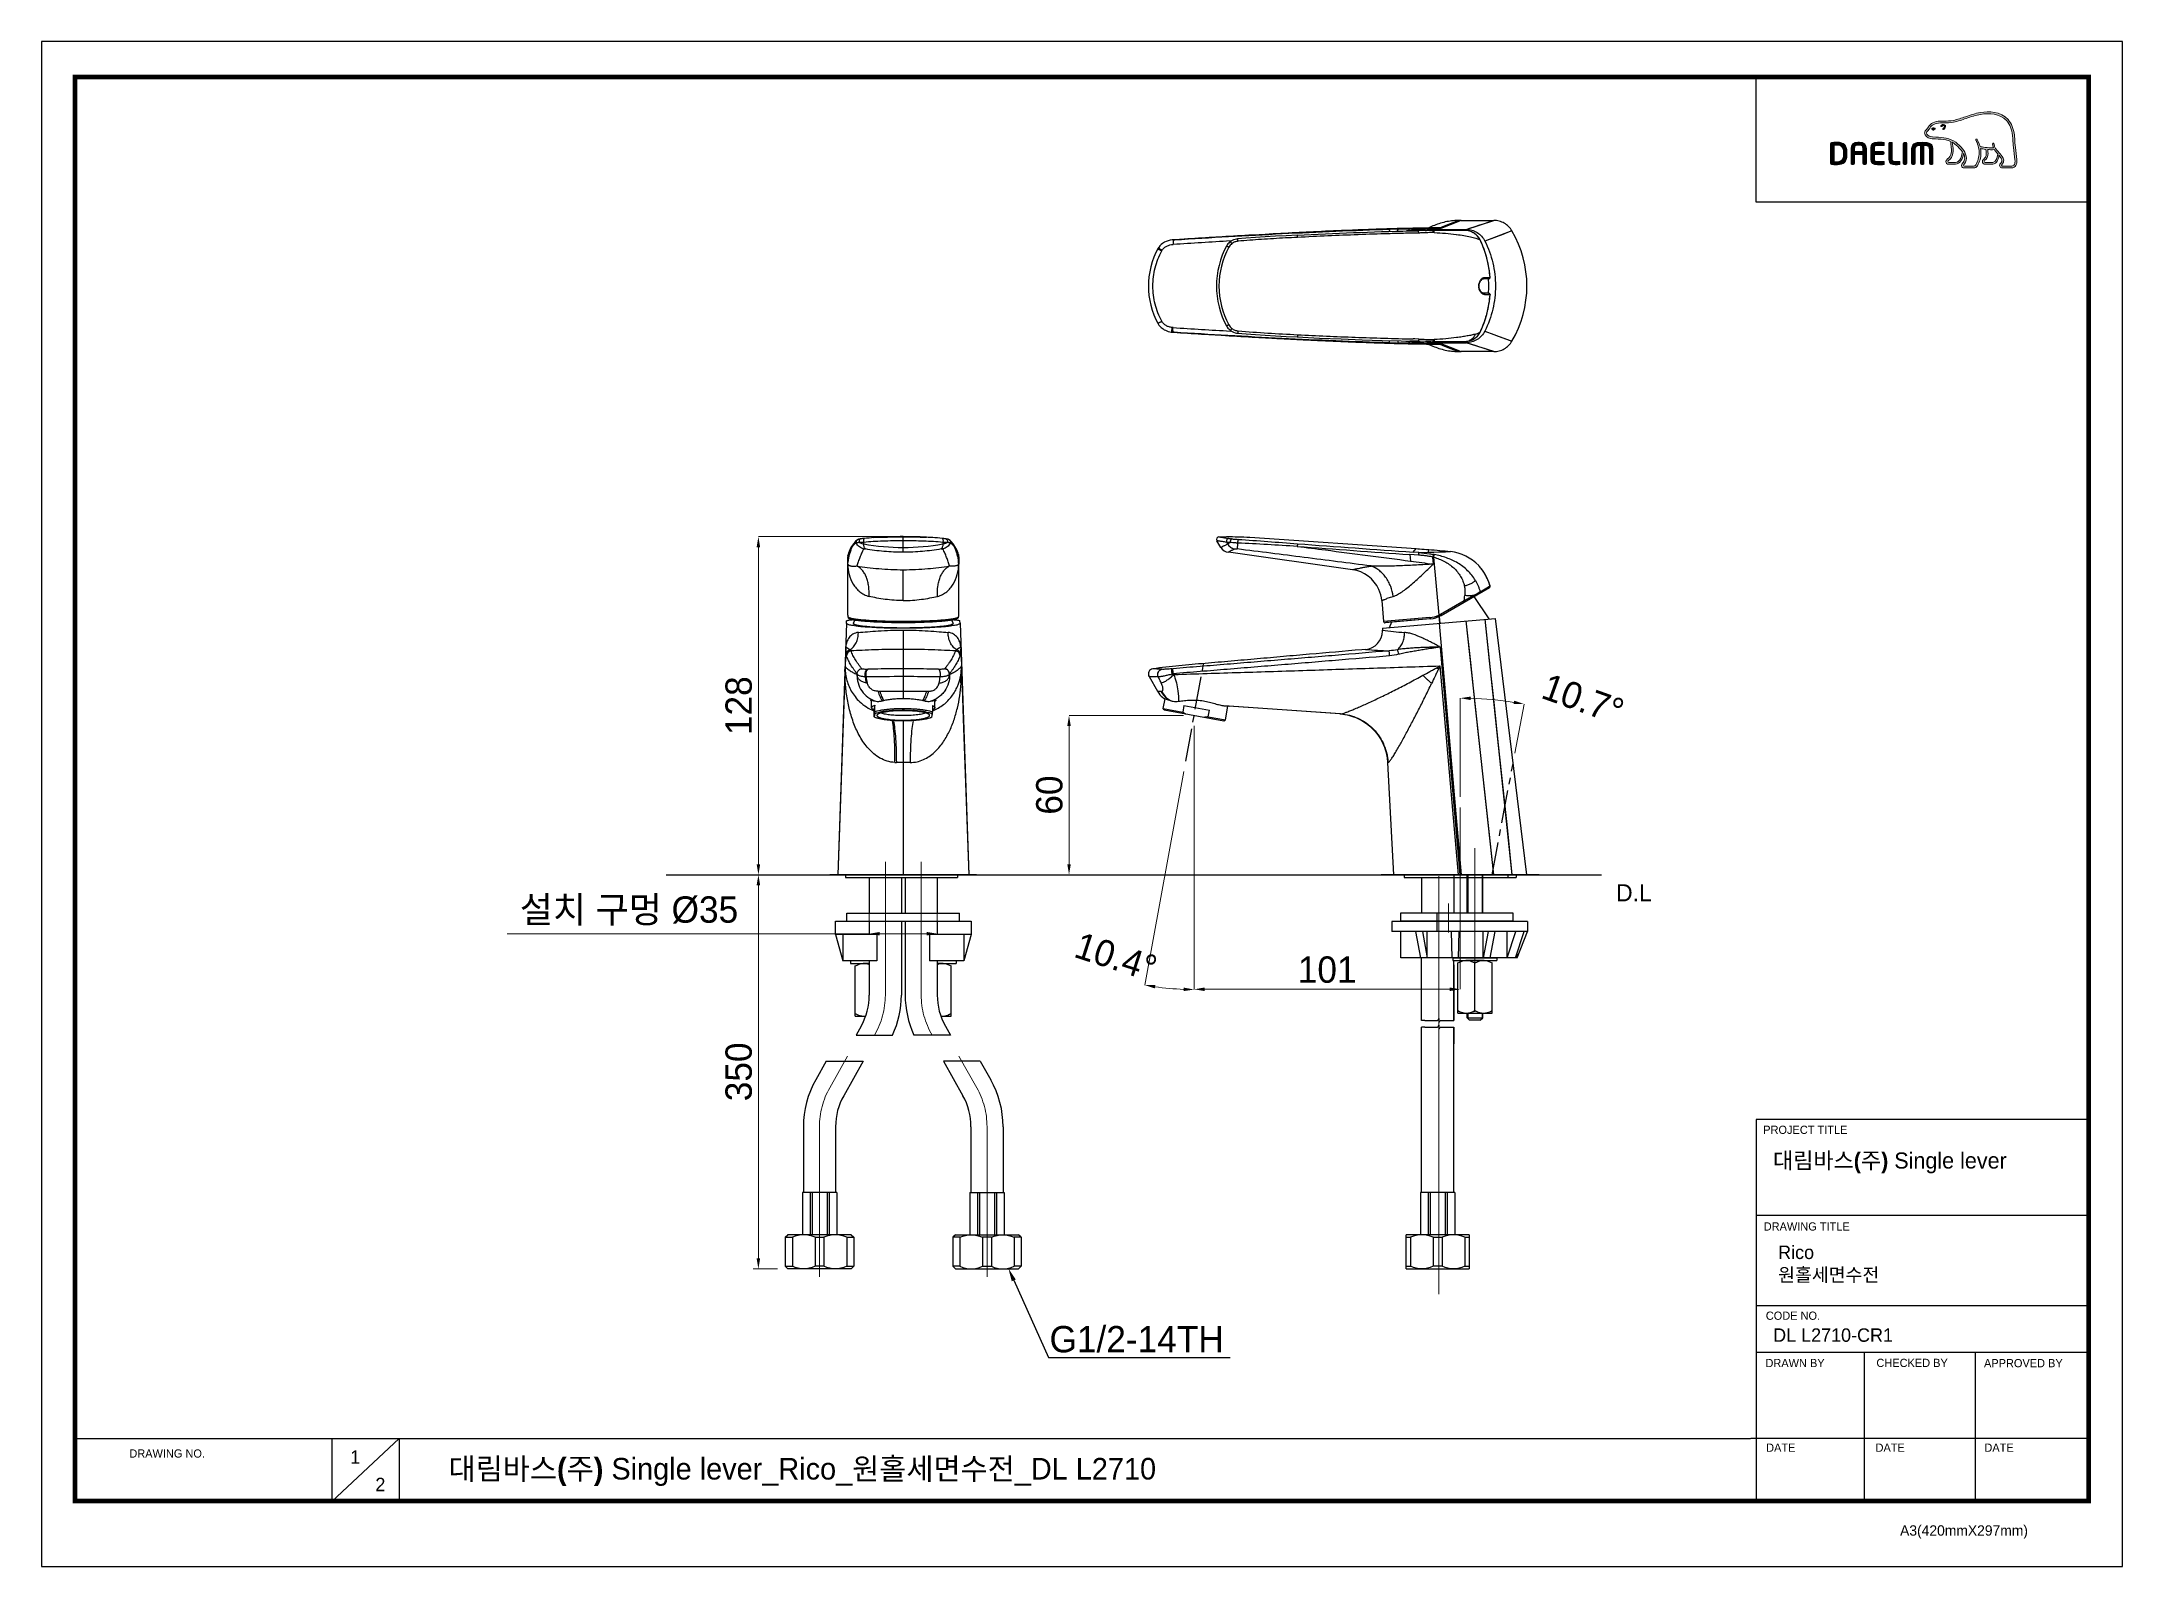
# Model space of a CAD drawing. Extents: x 0 to 790, y 0 to 579.
import ezdxf
from ezdxf import colors
from ezdxf.entities.mleader import LeaderData, LeaderLine
from ezdxf.math import Vec2, Vec3

# ---------------------------------------------------------------- set-up
doc = ezdxf.new("R2010")
doc.units = 0
doc.header["$LTSCALE"] = 10
doc.header["$MEASUREMENT"] = 0
doc.header["$PDMODE"] = 3
doc.header["$PDSIZE"] = -10
doc.linetypes.add('CENTER', pattern=[2, 1.25, -0.25, 0.25, -0.25])
doc.linetypes.add('CENTER2', pattern=[28.575, 19.05, -3.175, 3.175, -3.175])
doc.layers.get('0').update_dxf_attribs({"linetype": 'CONTINUOUS'})
doc.layers.get('DEFPOINTS').update_dxf_attribs({"linetype": 'CONTINUOUS'})
doc.layers.add('02___PRT_ALL_AXES', color=7, linetype='CONTINUOUS')
doc.layers.add('W', color=7, linetype='CONTINUOUS')
doc.layers.add('Cneter', color=1, linetype='CENTER2', lineweight=13)
doc.layers.add('레이어 1', color=7, linetype='CONTINUOUS', lineweight=0)
doc.styles.add('Daelim Dimension', font='')
doc.styles.add('DLB3013-CR2S_시공도$0$Daelim Dimension', font='H2GTRE.TTF')
doc.styles.get('Daelim Dimension').set_extended_font_data('나눔고딕')
doc.dimstyles.new('DEFAULT', dxfattribs={"dimscale": 2, "dimtxt": 2, "dimasz": 2, "dimexe": 0, "dimexo": 2, "dimgap": 1, "dimtad": 1, "dimdec": 0, "dimzin": 9, "dimdsep": 46, "dimtxsty": 'Daelim Dimension', "dimcen": 0.5, "dimclrd": 5, "dimclre": 5, "dimclrt": 256, "dimadec": 1, "dimazin": 0, "dimtfac": 1, "dimtdec": 0, "dimtix": 1, "dimtmove": 0, "dimatfit": 3, "dimfxl": 1, "dimtolj": 1, "dimtzin": 1, "dimlwd": 9, "dimlwe": 9, "dimarcsym": 0})
doc.dimstyles.new('DLB3013-CR2S_시공도$0$DEFAULT', dxfattribs={"dimscale": 2, "dimtxt": 2, "dimasz": 2, "dimexe": 0, "dimexo": 2, "dimgap": 1, "dimtad": 1, "dimdec": 1, "dimzin": 9, "dimdsep": 46, "dimtxsty": 'DLB3013-CR2S_시공도$0$Daelim Dimension', "dimcen": 0.5, "dimclrd": 252, "dimclre": 252, "dimclrt": 3, "dimadec": 1, "dimazin": 0, "dimtfac": 1, "dimtdec": 1, "dimtix": 1, "dimtmove": 0, "dimatfit": 3, "dimfxl": 1, "dimtolj": 1, "dimtzin": 1, "dimlwd": 9, "dimlwe": 9, "dimarcsym": 0})

msp = doc.modelspace()

# ---------------------------------------------------------------- texts
at = {"color": 5, "ltscale": 40, "style": 'Daelim Dimension'}
for s, height, p in [('PROJECT TITLE', 3.1171, (653.54, 164.16)), ('DRAWING TITLE', 3.1171, (653.73, 127.47)), ('CODE NO.', 3.117, (654.52, 93.6)), ('DRAWN BY', 3.117, (654.39, 75.63)), ('CHECKED BY', 3.117, (696.51, 75.68)), ('APPROVED BY', 3.1171, (737.35, 75.58)), ('DRAWING NO.', 3.1171, (33.3, 41.29)), ('DATE', 3.117, (654.64, 43.5)), ('DATE', 3.117, (696.18, 43.5)), ('DATE', 3.117, (737.5, 43.5)), ('A3(420mmX297mm)', 3.9341, (705.5, 11.66))]:
    msp.add_text(s, height=height, dxfattribs=at).set_placement(p)
at = {"color": 7, "insert": (604.45, 255.68), "char_height": 6.5, "attachment_point": 5, "style": 'Daelim Dimension'}
msp.add_mtext('D.L', dxfattribs=at)
at = {"attachment_point": 1, "style": 'Daelim Dimension'}
for s, insert, char_height, width in [('{\\fPretendard Variable SemiBold|b0|i0|c129|p2;\\C7;대림바스(주)} Single lever', (657.24, 157.12), 6.1103, 98.2071), (' Rico\\P 원홀세면수전 ', (657.3, 121.76), 5.101, 85.8447), ('DL L2710-CR1', (657.3, 90.34), 5.101, 85.8447), ('1', (117.12, 44.03), 5.1, 7.119), ('2', (126.69, 33.63), 5.1, 7.119)]:
    msp.add_mtext(s, dxfattribs=dict(at, insert=insert, char_height=char_height, width=width))
at = {"color": 2, "insert": (154.51, 41.16), "char_height": 8.198, "width": 362.8925, "attachment_point": 1, "style": 'Daelim Dimension'}
msp.add_mtext('{\\fPretendard Variable SemiBold|b0|i0|c129|p2;대림바스(주)} Single lever_Rico_원홀세면수전_DL L2710', dxfattribs=at)

# ---------------------------------------------------------------- blocks, each defined once
blk = doc.blocks.new('*D6')
at = {"color": 5, "lineweight": 9, "ltscale": 0.5, "transparency": 16777216}
for p, q in [((294.64, 262.52), (270.1, 262.52)), ((272.1, 258.52), (272.1, 116.9)), ((279.29, 112.9), (270.1, 112.9))]:
    blk.add_line(p, q, dxfattribs=at)
at = {"color": 5, "ltscale": 0.5, "transparency": 16777216}
for points in [[(271.43, 258.52), (272.77, 258.52), (272.1, 262.52)], [(271.43, 116.9), (272.77, 116.9), (272.1, 112.9)]]:
    blk.add_solid(points, dxfattribs=at)
at = {"layer": 'DEFPOINTS', "color": 0, "ltscale": 0.5, "transparency": 16777216}
for p in [(298.64, 262.52), (272.1, 112.9), (283.29, 112.9)]:
    blk.add_point(p, dxfattribs=at)
at = {"color": 7, "ltscale": 0.5, "transparency": 16777216, "insert": (264.65, 187.71), "char_height": 10, "attachment_point": 5, "rotation": 90, "style": 'Daelim Dimension'}
blk.add_mtext('\\A1;350', dxfattribs=at)
blk = doc.blocks.new('A$C4846750D')
at = {"color": 7, "linetype": 'Continuous'}
for p, q in [((0, 0), (0, 19)), ((13, 0), (13, 19)), ((13, 0), (0, 0))]:
    blk.add_line(p, q, dxfattribs=at)
at = {"color": 0}
for p, q in [((3.02, 20), (9.98, 20)), ((6.5, 1), (6.5, 19))]:
    blk.add_line(p, q, dxfattribs=at)
at = {"color": 7, "linetype": 'Continuous'}
for points in [[(3.02, 20), (2.44, 19.94), (1.86, 19.81), (1.27, 19.61), (0.65, 19.35), (0, 19)], [(6.5, 19), (5.84, 19.35), (5.23, 19.62), (4.64, 19.81), (4.06, 19.94), (3.48, 20)], [(9.52, 20), (8.94, 19.94), (8.36, 19.81), (7.77, 19.61), (7.15, 19.35), (6.5, 19)], [(13, 19), (12.34, 19.35), (11.73, 19.62), (11.14, 19.81), (10.56, 19.94), (9.98, 20)], [(3.02, 0), (2.44, 0.06), (1.86, 0.19), (1.27, 0.39), (0.65, 0.65), (0, 1)], [(6.5, 1), (5.84, 0.65), (5.23, 0.38), (4.64, 0.19), (4.06, 0.06), (3.48, 0)], [(9.52, 0), (8.94, 0.06), (8.36, 0.19), (7.77, 0.39), (7.15, 0.65), (6.5, 1)], [(13, 1), (12.34, 0.65), (11.73, 0.38), (11.14, 0.19), (10.56, 0.06), (9.98, 0)]]:
    blk.add_lwpolyline(points, dxfattribs=at)
blk = doc.blocks.new('sdvxcvxc')
for p, q in [((7623.64, 273.94), (7666.45, 273.94)), ((7623.64, 270.94), (7623.64, 273.94)), ((7623.64, 270.94), (7666.45, 270.94)), ((7666.45, 273.94), (7666.45, 270.94))]:
    blk.add_line(p, q)
at = {"layer": 'Cneter'}
for p, q in [((7638.14, 277.53), (7638.14, 266.53)), ((7648.14, 277.53), (7648.14, 266.53))]:
    blk.add_line(p, q, dxfattribs=at)
blk = doc.blocks.new('sdvxcvxcv')
for p, q in [((7563.11, 326.08), (7563.11, 322.28)), ((7563.11, 326.08), (7614.61, 326.08)), ((7614.61, 326.08), (7614.61, 322.28)), ((7563.11, 322.28), (7614.61, 322.28)), ((7567.11, 312.28), (7563.11, 322.28)), ((7567.74, 312.28), (7564.39, 322.28)), ((7570.91, 312.28), (7567.55, 322.28)), ((7570.91, 312.28), (7570.91, 322.28)), ((7575.6, 322.28), (7577.41, 312.28)), ((7578.14, 322.28), (7579.95, 312.28)), ((7579.95, 312.28), (7579.95, 322.28)), ((7589.36, 312.28), (7589.11, 322.28)), ((7592.07, 322.28), (7591.86, 312.28)), ((7603.07, 322.28), (7601.26, 312.28)), ((7601.26, 312.28), (7601.26, 322.28)), ((7605.61, 322.28), (7603.8, 312.28)), ((7611.23, 312.28), (7611.23, 322.28)), ((7567.11, 312.28), (7567.11, 314.18)), ((7567.11, 312.28), (7611.23, 312.28))]:
    blk.add_line(p, q)
at = {"layer": 'Cneter'}
blk.add_line((7583.11, 331.08), (7583.11, 308.54), dxfattribs=at)
blk = doc.blocks.new('sdf45x4v53')
for p, q in [((4521.38, -363.03), (4521.38, -364.03)), ((4521.38, -363.03), (4538.08, -363.03)), ((4538.08, -363.03), (4538.08, -364.03)), ((4521.38, -364.03), (4538.08, -364.03))]:
    blk.add_line(p, q)
at = {"color": 7, "linetype": 'Continuous'}
for p, q in [((4526.73, -385.79), (4526.73, -384.03)), ((4527.73, -386.79), (4526.73, -385.79)), ((4526.73, -385.79), (4532.73, -385.79)), ((4531.73, -386.79), (4527.73, -386.79)), ((4531.73, -386.79), (4532.73, -385.79)), ((4532.73, -385.79), (4532.73, -384.03))]:
    blk.add_line(p, q, dxfattribs=at)
at = {"color": 3, "linetype": 'Continuous'}
for p, q in [((4527.03, -384), (4527.03, -386.09)), ((4532.43, -384), (4532.43, -386.09))]:
    blk.add_line(p, q, dxfattribs=at)
at = {"xscale": -1}
for name, p in [('sdvxcvxcv', (12112.84, -675.31)), ('sdvxcvxc', (12167.87, -620.04))]:
    blk.add_blockref(name, p, dxfattribs=at)
at = {"color": 0, "xscale": -1}
blk.add_blockref('A$C4846750D', (4536.23, -384.03), dxfattribs=at)
blk = doc.blocks.new('dsfjksjgh')
at = {"color": 7, "linetype": 'Continuous'}
for p, q in [((410.73, 1069.12), (410.31, 1068.47)), ((410.73, 1069.12), (410.73, 1069.12)), ((412.48, 1071.07), (412.48, 1071.07)), ((415.17, 1071.57), (414.75, 1071.52)), ((414.87, 1069.49), (414.9, 1070.09)), ((421.01, 1072), (420.31, 1071.96)), ((429.9, 1066.31), (429.9, 1072.25)), ((439.31, 1071.97), (438.78, 1072)), ((441.84, 1071.81), (440.82, 1071.88)), ((444.9, 1070.09), (444.93, 1069.49)), ((447.32, 1071.07), (447.32, 1071.07)), ((448.89, 1068.94), (448.79, 1069.04)), ((448.89, 1068.94), (448.79, 1069.04)), ((448.89, 1068.94), (448.89, 1068.94)), ((449.07, 1069.12), (449.07, 1069.12)), ((449.49, 1068.47), (449.07, 1069.12)), ((408.83, 1064.46), (408.83, 1064.42)), ((408.83, 1042.44), (408.83, 1064.42)), ((408.85, 1064.74), (408.84, 1064.58)), ((408.84, 1064.58), (408.84, 1064.51)), ((408.84, 1061.82), (408.84, 1064.51)), ((408.87, 1064.93), (408.85, 1064.74)), ((408.96, 1065.34), (408.93, 1065.24)), ((408.93, 1065.24), (408.93, 1065.23)), ((408.96, 1065.48), (408.96, 1065.47)), ((408.96, 1065.35), (408.96, 1065.34)), ((408.99, 1065.46), (408.99, 1062.99)), ((429.9, 1047.97), (429.9, 1059.71)), ((450.81, 1065.46), (450.81, 1062.98)), ((450.87, 1065.23), (450.81, 1065.46)), ((450.84, 1065.48), (450.84, 1065.47)), ((450.86, 1065.37), (450.84, 1065.47)), ((450.89, 1065.24), (450.86, 1065.37)), ((450.95, 1064.74), (450.93, 1064.92)), ((450.96, 1064.58), (450.95, 1064.74)), ((450.96, 1064.59), (450.96, 1064.58)), ((450.96, 1064.56), (450.96, 1064.59)), ((450.96, 1064.58), (450.96, 1064.51)), ((450.96, 1064.51), (450.96, 1061.82)), ((450.97, 1042.45), (450.97, 1064.42)), ((408.35, 1039.35), (408.39, 1040.25)), ((409.37, 1041.12), (409.37, 1041.12)), ((411.53, 1040.54), (410.92, 1039.43)), ((429.9, 1036.8), (429.9, 1013.57)), ((448.27, 1040.54), (448.88, 1039.43)), ((450.43, 1041.12), (450.43, 1041.12)), ((451.45, 1039.35), (451.41, 1040.25)), ((408.04, 1030.34), (408.04, 1030.19)), ((408.05, 1030.41), (408.05, 1030.52)), ((451.76, 1030.37), (451.76, 1030.19)), ((407.8, 1023.2), (407.1, 1003.13)), ((452, 1023.21), (452.7, 1003.13)), ((417.9, 1007.33), (417.9, 1010.19)), ((419.16, 1008.3), (418.76, 1006.53)), ((418.76, 1006.53), (418.76, 1004.07)), ((419.1, 1005.1), (418.82, 1003.83)), ((419.16, 1005.84), (419.16, 1008.3)), ((440.7, 1003.67), (440.98, 1004.94)), ((441.04, 1008.14), (441.04, 1005.68)), ((441.9, 1007.33), (441.9, 1010.19)), ((429.9, 1002.32), (429.9, 986.54))]:
    blk.add_line(p, q, dxfattribs=at)
for points in [[(410.31, 1068.47), (409.93, 1067.82), (409.6, 1067.2), (409.33, 1066.59), (409.12, 1066.01), (408.96, 1065.48)], [(412.48, 1071.07), (412.12, 1070.8), (411.78, 1070.48), (411.49, 1070.15), (411.22, 1069.81), (410.96, 1069.46), (410.73, 1069.12)], [(413.73, 1071.39), (413.6, 1071.37), (413.47, 1071.35), (413.36, 1071.34), (413.25, 1071.32), (413.16, 1071.3), (413.07, 1071.28), (412.99, 1071.26), (412.91, 1071.24), (412.83, 1071.22), (412.76, 1071.2), (412.69, 1071.17), (412.6, 1071.13), (412.52, 1071.09), (412.48, 1071.07)], [(414.75, 1071.52), (414.46, 1071.49), (414.18, 1071.46), (413.91, 1071.42), (413.73, 1071.39)], [(418.86, 1071.88), (417.87, 1071.81), (416.9, 1071.73), (415.94, 1071.64), (415.17, 1071.57)], [(420.86, 1071.99), (419.86, 1071.94), (418.86, 1071.88)], [(429.9, 1072.25), (428.69, 1072.25), (427.32, 1072.23), (425.99, 1072.2), (424.68, 1072.16), (423.42, 1072.12), (422.2, 1072.06), (421.01, 1072)], [(438.78, 1072), (437.6, 1072.06), (436.37, 1072.12), (435.11, 1072.16), (433.81, 1072.2), (432.48, 1072.23), (431.11, 1072.24), (429.9, 1072.25)], [(440.82, 1071.88), (439.79, 1071.95), (438.75, 1072)], [(444.63, 1071.57), (443.84, 1071.65), (442.84, 1071.74), (441.84, 1071.81)], [(445.9, 1071.42), (445.63, 1071.45), (445.35, 1071.49), (445.06, 1071.52), (444.78, 1071.55), (444.63, 1071.57)], [(447.32, 1071.07), (447.3, 1071.08), (447.21, 1071.13), (447.12, 1071.17), (447.05, 1071.19), (446.98, 1071.22), (446.9, 1071.24), (446.82, 1071.26), (446.74, 1071.28), (446.65, 1071.3), (446.55, 1071.31), (446.45, 1071.33), (446.34, 1071.35), (446.21, 1071.37), (446.08, 1071.39), (445.9, 1071.42)], [(449.07, 1069.12), (448.84, 1069.46), (448.58, 1069.81), (448.31, 1070.15), (448.02, 1070.48), (447.69, 1070.8), (447.32, 1071.07)], [(450.84, 1065.48), (450.69, 1066.01), (450.47, 1066.59), (450.2, 1067.19), (449.87, 1067.82), (449.49, 1068.47)], [(408.84, 1064.59), (408.84, 1064.57), (408.84, 1064.52), (408.83, 1064.46)], [(408.91, 1065.24), (408.89, 1065.09), (408.87, 1064.93)], [(408.96, 1065.47), (408.94, 1065.37), (408.91, 1065.24)], [(450.93, 1064.92), (450.91, 1065.09), (450.89, 1065.24)], [(450.97, 1064.42), (450.97, 1064.45), (450.96, 1064.51), (450.96, 1064.56)], [(408.83, 1042.44), (408.84, 1042.28), (408.86, 1042.04), (408.89, 1041.83)], [(408.89, 1041.83), (408.95, 1041.63), (409.03, 1041.45), (409.15, 1041.3)], [(409.15, 1041.3), (409.29, 1041.17), (409.37, 1041.12)], [(450.43, 1041.12), (450.51, 1041.17), (450.65, 1041.29)], [(450.65, 1041.29), (450.76, 1041.44), (450.85, 1041.62), (450.91, 1041.82), (450.94, 1042.03), (450.96, 1042.27), (450.97, 1042.45)]]:
    blk.add_lwpolyline(points, dxfattribs=at)
for centre, radius, start, end in [((411.56, 1068.58), 0.993, 146.87267, 180.47771), ((415.95, 1063.97), 7.08, 135.60103, 139.46567), ((415.84, 1064.07), 6.93, 134.24577, 135.63063), ((413.02, 1070.22), 0.998, 122.32225, 204.28764), ((430, 1155.3), 87.13, 260.00594, 269.9372), ((426.73, 951.31), 120.82, 92.78468, 93.84635), ((429.8, 1155.3), 87.13, 270.0628, 279.99406), ((432.79, 946.39), 125.75, 86.21579, 87.27926), ((443.96, 1064.06), 6.94, 40.51617, 44.66385), ((448.24, 1068.58), 0.993, 359.50469, 33.14194), ((409.98, 1064.42), 1.15, 175.73707, 177.93671), ((410.06, 1064.42), 1.23, 177.92831, 179.32399), ((410.11, 1064.42), 1.28, 179.31923, 179.99541), ((420.56, 1063.67), 11.75, 175.07473, 175.90461), ((416.72, 1064), 7.89, 173.97302, 175.05087), ((409.93, 1065.23), 1, 166.18589, 180.10559), ((415.53, 1063.57), 6.81, 161.50875, 163.82322), ((444.22, 1063.55), 6.86, 16.15514, 18.96364), ((-136.74, 987.1), 592.44, 7.24514, 7.35866), ((449.87, 1065.23), 1, 359.89363, 13.82119), ((443.08, 1064), 7.9, 4.93869, 6.02097), ((438.56, 1063.61), 12.43, 4.12682, 4.9158), ((449.77, 1064.42), 1.2, 359.94438, 4.21683), ((412.59, 1042.45), 3.75, 180.09185, 181.9725), ((411.97, 1042.43), 3.14, 181.99731, 183.11064), ((411.43, 1042.4), 2.6, 183.07142, 185.53515), ((404.18, 1035.65), 8.67, 0.67802, 1.54677), ((455.61, 1035.65), 8.66, 178.44883, 179.31872), ((410.34, 1026.93), 2, 97.72066, 177.92119), ((460.29, 1030.82), 8.55, 181.98108, 182.73375), ((393.29, 1023.36), 14.52, 357.3064, 358.32803), ((429.4, 1022.83), 21.6, 179.00102, 179.76549), ((453.65, 1016.33), 41.46, 174.66855, 175.0192), ((429.3, 133.97), 885.14, 89.96149, 90.86755), ((415.46, 1053.97), 32.09, 271.52955, 271.92344), ((259.97, 1002.84), 188.21, 5.12552, 5.25164), ((499.69, 1025), 52.48, 185.26636, 185.54726), ((381.41, 1021.42), 70.61, 356.01633, 0.45157), ((461.65, 1022.72), 9.66, 181.04446, 184.40999), ((421.54, 1022.87), 30.45, 0.11166, 0.6346), ((466.53, 1023.36), 14.53, 181.69976, 182.69139), ((416.73, 1023.3), 6.6, 263.10111, 266.04889), ((365.22, 1009.61), 54.07, 355.21653, 356.00663), ((387.11, 1009.44), 54.07, 355.21651, 356.00665), ((427.17, 998.15), 11.63, 267.48748, 270.49285), ((429.9, 678.19), 308.35, 89.99967, 90.48786), ((429.89, 675.76), 310.78, 89.51402, 89.99842)]:
    blk.add_arc(centre, radius, start, end, dxfattribs=at)
for points, knots in [([(408.99, 1062.99), (409.06, 1063.47), (409.23, 1064.42), (409.61, 1065.82), (410.06, 1067.2), (410.39, 1068.11), (410.57, 1068.57)], [0, 0, 0, 0, 0.24996, 0.498993, 0.748798, 1, 1, 1, 1]), ([(410.57, 1068.57), (410.41, 1068.33), (409.83, 1067.43), (409.32, 1066.47), (409.07, 1065.72)], [0, 0, 0, 0, 0.266839, 1, 1, 1, 1]), ([(412.1, 1069.82), (411.99, 1069.78), (411.72, 1069.66), (411.36, 1069.38), (411.12, 1069.15), (411.01, 1069.04)], [0, 0, 0, 0, 0.267155, 0.643181, 1, 1, 1, 1]), ([(413.18, 1070.05), (413.04, 1070.03), (412.79, 1069.98), (412.47, 1069.92), (412.26, 1069.87), (412.14, 1069.83), (412.11, 1069.81)], [0, 0, 0, 0, 0.389628, 0.68452, 0.887059, 1, 1, 1, 1]), ([(414.83, 1067.58), (414.55, 1067.65), (413.98, 1067.85), (413.22, 1068.34), (412.56, 1069), (412.24, 1069.53), (412.11, 1069.81)], [0, 0, 0, 0, 0.238127, 0.488284, 0.744569, 1, 1, 1, 1]), ([(414.83, 1067.58), (414.58, 1067.05), (414.09, 1065.99), (413.42, 1064.38), (412.81, 1062.76), (412.45, 1061.66), (412.3, 1061.11)], [0, 0, 0, 0, 0.253309, 0.504138, 0.752879, 1, 1, 1, 1]), ([(413.75, 1071.4), (413.64, 1071.38), (413.4, 1071.27), (413.16, 1070.92), (413.08, 1070.48), (413.14, 1070.18), (413.18, 1070.05)], [0, 0, 0, 0, 0.208476, 0.462681, 0.742414, 1, 1, 1, 1]), ([(414.9, 1070.09), (414.73, 1070.08), (414.16, 1070.06), (413.59, 1070.05), (413.18, 1070.05)], [0, 0, 0, 0, 0.282635, 1, 1, 1, 1]), ([(413.19, 1070.05), (413.31, 1069.99), (413.85, 1069.76), (414.42, 1069.6), (414.87, 1069.5)], [0, 0, 0, 0, 0.223364, 1, 1, 1, 1]), ([(415.17, 1071.57), (415.13, 1071.57), (415.05, 1071.53), (414.95, 1071.43), (414.86, 1071.26), (414.79, 1070.96), (414.78, 1070.55), (414.85, 1070.23), (414.9, 1070.09)], [0, 0, 0, 0, 0.066716, 0.151621, 0.264068, 0.403658, 0.720824, 1, 1, 1, 1]), ([(414.83, 1067.58), (414.84, 1067.6), (414.91, 1067.63), (415.04, 1067.63), (415.25, 1067.61), (415.42, 1067.59), (415.51, 1067.57)], [0, 0, 0, 0, 0.092642, 0.28237, 0.588769, 1, 1, 1, 1]), ([(415.51, 1067.57), (415.41, 1067.64), (415.23, 1067.85), (415.05, 1068.28), (414.92, 1068.85), (414.88, 1069.27), (414.87, 1069.49)], [0, 0, 0, 0, 0.167304, 0.391387, 0.673533, 1, 1, 1, 1]), ([(429.9, 1070.66), (428.6, 1070.66), (426.02, 1070.64), (422.2, 1070.55), (418.5, 1070.38), (416.08, 1070.2), (414.9, 1070.09)], [0, 0, 0, 0, 0.259551, 0.51527, 0.763331, 1, 1, 1, 1]), ([(429.9, 1066.31), (427.45, 1066.31), (422.63, 1066.53), (417.85, 1067.16), (415.51, 1067.57)], [0, 0, 0, 0, 0.507782, 1, 1, 1, 1]), ([(420.86, 1071.99), (421.59, 1072.03), (424.61, 1072.15), (427.62, 1072.19), (429.9, 1072.19)], [0, 0, 0, 0, 0.244043, 1, 1, 1, 1]), ([(429.9, 1072.19), (430.65, 1072.19), (433.61, 1072.17), (436.56, 1072.1), (438.76, 1072)], [0, 0, 0, 0, 0.255083, 1, 1, 1, 1]), ([(444.9, 1070.09), (443.72, 1070.2), (441.3, 1070.38), (437.6, 1070.55), (433.78, 1070.64), (431.2, 1070.66), (429.9, 1070.66)], [0, 0, 0, 0, 0.236669, 0.48473, 0.740449, 1, 1, 1, 1]), ([(444.29, 1067.57), (441.95, 1067.16), (437.17, 1066.53), (432.35, 1066.31), (429.9, 1066.31)], [0, 0, 0, 0, 0.492218, 1, 1, 1, 1]), ([(444.93, 1069.49), (444.91, 1069.27), (444.88, 1068.85), (444.75, 1068.28), (444.57, 1067.85), (444.39, 1067.64), (444.29, 1067.57)], [0, 0, 0, 0, 0.326467, 0.608613, 0.832696, 1, 1, 1, 1]), ([(444.29, 1067.57), (444.38, 1067.59), (444.55, 1067.61), (444.76, 1067.63), (444.89, 1067.63), (444.96, 1067.6), (444.97, 1067.58)], [0, 0, 0, 0, 0.411238, 0.717631, 0.907358, 1, 1, 1, 1]), ([(444.63, 1071.57), (444.67, 1071.57), (444.75, 1071.53), (444.85, 1071.43), (444.94, 1071.26), (445.01, 1070.96), (445.02, 1070.55), (444.95, 1070.23), (444.9, 1070.09)], [0, 0, 0, 0, 0.066716, 0.151621, 0.264068, 0.403658, 0.720824, 1, 1, 1, 1]), ([(446.62, 1070.05), (446.49, 1070.05), (445.92, 1070.06), (445.35, 1070.07), (444.9, 1070.09)], [0, 0, 0, 0, 0.216206, 1, 1, 1, 1]), ([(444.93, 1069.5), (445.09, 1069.53), (445.66, 1069.67), (446.22, 1069.87), (446.61, 1070.05)], [0, 0, 0, 0, 0.276022, 1, 1, 1, 1]), ([(447.69, 1069.81), (447.56, 1069.53), (447.24, 1069), (446.58, 1068.34), (445.82, 1067.85), (445.25, 1067.65), (444.97, 1067.58)], [0, 0, 0, 0, 0.255432, 0.511717, 0.761874, 1, 1, 1, 1]), ([(447.5, 1061.11), (447.35, 1061.66), (446.99, 1062.76), (446.38, 1064.38), (445.71, 1065.99), (445.22, 1067.05), (444.97, 1067.58)], [0, 0, 0, 0, 0.247121, 0.495862, 0.746691, 1, 1, 1, 1]), ([(446.05, 1071.4), (446.16, 1071.38), (446.4, 1071.27), (446.64, 1070.92), (446.72, 1070.48), (446.66, 1070.18), (446.62, 1070.05)], [0, 0, 0, 0, 0.208476, 0.462682, 0.742415, 1, 1, 1, 1]), ([(447.69, 1069.81), (447.66, 1069.83), (447.55, 1069.87), (447.33, 1069.92), (447.01, 1069.98), (446.76, 1070.03), (446.62, 1070.05)], [0, 0, 0, 0, 0.111915, 0.313165, 0.607924, 1, 1, 1, 1]), ([(447.32, 1071.07), (447.42, 1071), (447.61, 1070.83), (447.77, 1070.49), (447.8, 1070.14), (447.74, 1069.91), (447.69, 1069.81)], [0, 0, 0, 0, 0.257239, 0.520734, 0.7727, 1, 1, 1, 1]), ([(448.79, 1069.04), (448.72, 1069.11), (448.52, 1069.3), (448.17, 1069.6), (447.86, 1069.76), (447.69, 1069.81)], [0, 0, 0, 0, 0.235612, 0.605693, 1, 1, 1, 1]), ([(450.71, 1065.78), (450.63, 1066.01), (450.24, 1066.99), (449.68, 1067.89), (449.23, 1068.57)], [0, 0, 0, 0, 0.232694, 1, 1, 1, 1]), ([(449.23, 1068.57), (449.41, 1068.11), (449.74, 1067.2), (450.19, 1065.82), (450.58, 1064.42), (450.74, 1063.46), (450.81, 1062.98)], [0, 0, 0, 0, 0.2512, 0.501002, 0.750035, 1, 1, 1, 1]), ([(408.84, 1061.82), (408.85, 1061.92), (408.87, 1062.11), (408.91, 1062.4), (408.94, 1062.65), (408.97, 1062.82), (408.98, 1062.92), (408.99, 1062.96), (408.99, 1062.99)], [0, 0, 0, 0, 0.25091, 0.502206, 0.752828, 0.877959, 0.942455, 1, 1, 1, 1]), ([(408.84, 1061.82), (408.86, 1060.49), (409.23, 1057.86), (410.48, 1054.78), (411.99, 1052.65), (413.37, 1051.28), (415.01, 1050.19), (416.25, 1049.73), (416.9, 1049.58)], [0, 0, 0, 0, 0.253709, 0.50326, 0.626928, 0.749679, 0.873602, 1, 1, 1, 1]), ([(408.84, 1061.82), (408.88, 1061.68), (409.09, 1061.48), (409.43, 1061.3), (409.82, 1061.17), (410.3, 1061.07), (411.14, 1061), (411.83, 1061.04), (412.31, 1061.11)], [0, 0, 0, 0, 0.121753, 0.208368, 0.317054, 0.450074, 0.60757, 1, 1, 1, 1]), ([(408.86, 1064.82), (408.87, 1064.87), (408.89, 1065.01), (408.91, 1065.14), (408.93, 1065.23)], [0, 0, 0, 0, 0.331351, 1, 1, 1, 1]), ([(408.99, 1062.98), (408.99, 1062.98), (408.99, 1062.99), (408.99, 1062.99), (408.99, 1062.99)], [0, 0, 0, 0, 0.58071, 1, 1, 1, 1]), ([(416.9, 1049.58), (416.97, 1050.83), (416.93, 1052.72), (416.47, 1055.14), (415.94, 1056.81), (415.24, 1058.29), (414.38, 1059.52), (413.41, 1060.47), (412.68, 1060.93), (412.31, 1061.11)], [0, 0, 0, 0, 0.287949, 0.429454, 0.564332, 0.689622, 0.803888, 0.906828, 1, 1, 1, 1]), ([(412.31, 1061.11), (413.62, 1060.91), (416.38, 1060.53), (422.23, 1059.91), (426.79, 1059.71), (429.9, 1059.71)], [0, 0, 0, 0, 0.225575, 0.472055, 1, 1, 1, 1]), ([(429.9, 1059.71), (431.47, 1059.71), (434.57, 1059.78), (440.45, 1060.16), (444.73, 1060.7), (447.49, 1061.11)], [0, 0, 0, 0, 0.266345, 0.526886, 1, 1, 1, 1]), ([(442.9, 1049.58), (442.82, 1050.83), (442.87, 1052.72), (443.33, 1055.14), (443.86, 1056.81), (444.56, 1058.29), (445.42, 1059.52), (446.39, 1060.47), (447.12, 1060.93), (447.49, 1061.11)], [0, 0, 0, 0, 0.287957, 0.429464, 0.564343, 0.689632, 0.803895, 0.906831, 1, 1, 1, 1]), ([(442.9, 1049.58), (443.55, 1049.73), (444.79, 1050.19), (446.43, 1051.28), (447.81, 1052.65), (449.32, 1054.78), (450.57, 1057.86), (450.94, 1060.49), (450.96, 1061.82)], [0, 0, 0, 0, 0.126399, 0.250321, 0.373072, 0.49674, 0.746291, 1, 1, 1, 1]), ([(450.96, 1061.82), (450.92, 1061.68), (450.71, 1061.48), (450.37, 1061.3), (449.98, 1061.17), (449.5, 1061.07), (448.65, 1061), (447.97, 1061.04), (447.49, 1061.11)], [0, 0, 0, 0, 0.121644, 0.208224, 0.316895, 0.449918, 0.607442, 1, 1, 1, 1]), ([(450.93, 1064.83), (450.93, 1064.87), (450.91, 1065.01), (450.89, 1065.14), (450.87, 1065.23)], [0, 0, 0, 0, 0.330251, 1, 1, 1, 1]), ([(429.9, 1047.97), (427.6, 1047.97), (424.21, 1048.21), (419.9, 1048.92), (417.87, 1049.36), (416.9, 1049.58)], [0, 0, 0, 0, 0.525705, 0.772728, 1, 1, 1, 1]), ([(429.9, 1047.97), (431.07, 1047.97), (433.37, 1048.06), (436.74, 1048.42), (439.91, 1048.94), (441.94, 1049.36), (442.9, 1049.58)], [0, 0, 0, 0, 0.266874, 0.52687, 0.773353, 1, 1, 1, 1]), ([(412.85, 1035.89), (412.47, 1035.86), (411.75, 1035.71), (410.5, 1035.12), (409.28, 1034), (408.38, 1032.33), (408.11, 1031.13), (408.05, 1030.52)], [0, 0, 0, 0, 0.144909, 0.279429, 0.529355, 0.76724, 1, 1, 1, 1]), ([(451.45, 1039.35), (451.45, 1039.28), (451.36, 1039.17), (451.21, 1039.06), (450.94, 1038.93), (450.47, 1038.78), (449.76, 1038.61), (448.86, 1038.45), (447.78, 1038.29), (446.53, 1038.14), (444.54, 1037.95), (441.74, 1037.76), (438.05, 1037.59), (434.06, 1037.49), (429.9, 1037.45), (425.74, 1037.49), (421.74, 1037.59), (418.06, 1037.76), (415.26, 1037.95), (413.27, 1038.14), (412.02, 1038.29), (410.94, 1038.45), (410.04, 1038.61), (409.33, 1038.78), (408.86, 1038.93), (408.59, 1039.06), (408.44, 1039.17), (408.35, 1039.28), (408.35, 1039.35)], [0, 0, 0, 0, 0.0048, 0.008396, 0.012989, 0.025354, 0.042081, 0.063111, 0.088257, 0.1173, 0.149995, 0.225082, 0.310657, 0.403485, 0.500001, 0.596516, 0.689345, 0.77492, 0.850006, 0.882701, 0.911743, 0.93689, 0.95792, 0.974645, 0.987011, 0.991604, 0.9952, 1, 1, 1, 1]), ([(408.39, 1040.25), (408.39, 1040.28), (408.43, 1040.34), (408.62, 1040.43), (409.03, 1040.54), (409.71, 1040.64), (410.24, 1040.7), (410.55, 1040.73)], [0, 0, 0, 0, 0.033433, 0.08908, 0.283696, 0.590264, 1, 1, 1, 1]), ([(408.85, 1042.15), (408.85, 1042.08), (408.87, 1041.95), (408.94, 1041.73), (409.03, 1041.6), (409.11, 1041.56)], [0, 0, 0, 0, 0.325754, 0.594215, 1, 1, 1, 1]), ([(409.47, 1041.41), (409.43, 1041.42), (409.31, 1041.46), (409.19, 1041.51), (409.11, 1041.56)], [0, 0, 0, 0, 0.281979, 1, 1, 1, 1]), ([(409.11, 1041.55), (409.11, 1041.47), (409.16, 1041.29), (409.29, 1041.16), (409.37, 1041.12)], [0, 0, 0, 0, 0.502068, 1, 1, 1, 1]), ([(450.43, 1041.12), (450.29, 1041.05), (449.96, 1040.91), (449.12, 1040.68), (447.72, 1040.43), (445.66, 1040.18), (443.13, 1039.96), (440.2, 1039.79), (436.95, 1039.66), (433.48, 1039.57), (429.9, 1039.55), (426.32, 1039.57), (422.85, 1039.66), (419.6, 1039.79), (416.67, 1039.96), (414.14, 1040.18), (412.08, 1040.43), (410.68, 1040.68), (409.84, 1040.91), (409.51, 1041.05), (409.37, 1041.12)], [0, 0, 0, 0, 0.011343, 0.025754, 0.063608, 0.114116, 0.176183, 0.248072, 0.32764, 0.41248, 0.5, 0.58752, 0.67236, 0.751929, 0.823817, 0.885884, 0.936393, 0.974245, 0.988656, 1, 1, 1, 1]), ([(450.33, 1041.41), (450.17, 1041.35), (449.8, 1041.24), (448.88, 1041.04), (447.4, 1040.81), (445.28, 1040.58), (442.74, 1040.38), (439.85, 1040.22), (435.53, 1040.06), (429.9, 1039.98), (424.27, 1040.06), (419.95, 1040.22), (417.06, 1040.38), (414.52, 1040.58), (412.4, 1040.81), (410.92, 1041.04), (410, 1041.24), (409.63, 1041.35), (409.47, 1041.41)], [0, 0, 0, 0, 0.012555, 0.028299, 0.069085, 0.121458, 0.184059, 0.25522, 0.333024, 0.499997, 0.66697, 0.744775, 0.815937, 0.878539, 0.930913, 0.9717, 0.987445, 1, 1, 1, 1]), ([(409.62, 1029.34), (410.12, 1029.62), (411.07, 1030.4), (412.11, 1031.97), (412.73, 1033.81), (412.86, 1035.12), (412.85, 1035.75)], [0, 0, 0, 0, 0.229426, 0.481559, 0.744284, 1, 1, 1, 1]), ([(410.92, 1039.43), (410.91, 1039.42), (410.9, 1039.38), (410.9, 1039.31), (410.94, 1039.24), (411, 1039.18), (411.09, 1039.11), (411.17, 1039.07), (411.23, 1039.04)], [0, 0, 0, 0, 0.093744, 0.181417, 0.37419, 0.495854, 0.639449, 1, 1, 1, 1]), ([(411.23, 1039.04), (411.36, 1038.99), (411.65, 1038.88), (412.16, 1038.75), (412.81, 1038.62), (413.58, 1038.5), (414.48, 1038.38), (415.89, 1038.22), (417.9, 1038.05), (420.58, 1037.9), (423.53, 1037.78), (426.66, 1037.71), (428.81, 1037.69), (429.9, 1037.69)], [0, 0, 0, 0, 0.021393, 0.049672, 0.084784, 0.126549, 0.174699, 0.228908, 0.353913, 0.497961, 0.656831, 0.825836, 1, 1, 1, 1]), ([(412.85, 1035.89), (413.99, 1035.98), (416.51, 1036.2), (420.57, 1036.51), (425.11, 1036.75), (428.27, 1036.8), (429.9, 1036.8)], [0, 0, 0, 0, 0.201923, 0.444065, 0.714339, 1, 1, 1, 1]), ([(429.9, 1037.69), (430.99, 1037.69), (433.14, 1037.71), (436.27, 1037.78), (439.22, 1037.9), (441.9, 1038.05), (443.91, 1038.22), (445.32, 1038.38), (446.22, 1038.5), (446.99, 1038.62), (447.64, 1038.75), (448.15, 1038.88), (448.44, 1038.99), (448.56, 1039.04)], [0, 0, 0, 0, 0.17417, 0.343181, 0.502055, 0.646105, 0.771111, 0.825319, 0.873467, 0.915228, 0.950338, 0.978612, 1, 1, 1, 1]), ([(429.9, 1036.8), (431.53, 1036.8), (434.69, 1036.75), (439.23, 1036.51), (443.29, 1036.2), (445.81, 1035.98), (446.95, 1035.89)], [0, 0, 0, 0, 0.285661, 0.555935, 0.798077, 1, 1, 1, 1]), ([(450.19, 1029.34), (449.69, 1029.62), (448.73, 1030.39), (447.69, 1031.96), (447.07, 1033.81), (446.94, 1035.11), (446.95, 1035.75)], [0, 0, 0, 0, 0.229245, 0.48149, 0.744237, 1, 1, 1, 1]), ([(451.74, 1030.52), (451.69, 1031.13), (451.42, 1032.33), (450.52, 1034), (449.3, 1035.12), (448.05, 1035.71), (447.33, 1035.86), (446.95, 1035.89)], [0, 0, 0, 0, 0.232761, 0.470646, 0.720571, 0.855091, 1, 1, 1, 1]), ([(448.56, 1039.04), (448.63, 1039.07), (448.73, 1039.12), (448.85, 1039.22), (448.91, 1039.33), (448.89, 1039.4), (448.88, 1039.43)], [0, 0, 0, 0, 0.361615, 0.626939, 0.820319, 1, 1, 1, 1]), ([(449.25, 1040.73), (449.56, 1040.7), (450.09, 1040.64), (450.77, 1040.54), (451.18, 1040.43), (451.37, 1040.34), (451.41, 1040.28), (451.41, 1040.25)], [0, 0, 0, 0, 0.409736, 0.716303, 0.910919, 0.966566, 1, 1, 1, 1]), ([(450.69, 1041.56), (450.66, 1041.54), (450.55, 1041.49), (450.43, 1041.44), (450.33, 1041.41)], [0, 0, 0, 0, 0.218342, 1, 1, 1, 1]), ([(450.69, 1041.56), (450.69, 1041.47), (450.64, 1041.29), (450.51, 1041.16), (450.43, 1041.12)], [0, 0, 0, 0, 0.502074, 1, 1, 1, 1]), ([(450.69, 1041.56), (450.74, 1041.58), (450.83, 1041.67), (450.91, 1041.87), (450.96, 1042.14), (450.96, 1042.33), (450.97, 1042.45)], [0, 0, 0, 0, 0.171637, 0.3838, 0.657167, 1, 1, 1, 1]), ([(409.62, 1029.34), (409.39, 1029.51), (409.08, 1029.72), (408.68, 1029.95), (408.48, 1030.06), (408.32, 1030.15), (408.21, 1030.22), (408.14, 1030.26), (408.1, 1030.29), (408.07, 1030.32), (408.04, 1030.35), (408.05, 1030.39), (408.05, 1030.41)], [0, 0, 0, 0, 0.438921, 0.58836, 0.707682, 0.801873, 0.874814, 0.90434, 0.929658, 0.95122, 0.96082, 1, 1, 1, 1]), ([(408.04, 1030.34), (408.04, 1030.35), (408.05, 1030.37), (408.05, 1030.4), (408.05, 1030.41)], [0, 0, 0, 0, 0.311762, 1, 1, 1, 1]), ([(408.26, 1027.58), (408.24, 1027.85), (408.2, 1028.36), (408.15, 1028.97), (408.11, 1029.42), (408.09, 1029.68), (408.08, 1029.89), (408.07, 1030.04), (408.06, 1030.17), (408.05, 1030.27), (408.05, 1030.32), (408.04, 1030.34)], [0, 0, 0, 0, 0.298629, 0.548688, 0.66571, 0.779643, 0.835982, 0.892024, 0.947846, 0.975398, 1, 1, 1, 1]), ([(409.61, 1029.34), (409.24, 1029.21), (408.56, 1028.74), (408.28, 1027.96), (408.26, 1027.58)], [0, 0, 0, 0, 0.504615, 1, 1, 1, 1]), ([(408.35, 1027), (408.32, 1027.08), (408.29, 1027.27), (408.27, 1027.46), (408.26, 1027.58)], [0, 0, 0, 0, 0.386961, 1, 1, 1, 1]), ([(412.37, 1020.18), (412.17, 1020.48), (411.74, 1021.03), (411.13, 1021.87), (410.56, 1022.71), (409.86, 1023.83), (409.06, 1025.23), (408.54, 1026.41), (408.35, 1027)], [0, 0, 0, 0, 0.134542, 0.26398, 0.391751, 0.51758, 0.763156, 1, 1, 1, 1]), ([(410.07, 1028.91), (410.05, 1028.92), (410.01, 1028.95), (409.93, 1028.99), (409.79, 1029.12), (409.68, 1029.24), (409.61, 1029.34)], [0, 0, 0, 0, 0.096707, 0.20912, 0.44814, 1, 1, 1, 1]), ([(429.9, 1029.46), (426.3, 1029.46), (421.09, 1029.36), (414.48, 1029.1), (411.47, 1028.97), (410.07, 1028.91)], [0, 0, 0, 0, 0.544278, 0.788178, 1, 1, 1, 1]), ([(414.13, 1022.1), (413.92, 1022.4), (413.49, 1022.95), (412.88, 1023.79), (412.3, 1024.63), (411.59, 1025.74), (410.79, 1027.15), (410.27, 1028.32), (410.08, 1028.91)], [0, 0, 0, 0, 0.134684, 0.264239, 0.392108, 0.517983, 0.763454, 1, 1, 1, 1]), ([(449.73, 1028.91), (448.33, 1028.97), (445.32, 1029.1), (438.71, 1029.36), (433.5, 1029.46), (429.9, 1029.46)], [0, 0, 0, 0, 0.211822, 0.455722, 1, 1, 1, 1]), ([(449.72, 1028.91), (449.53, 1028.32), (449.01, 1027.14), (448.21, 1025.74), (447.5, 1024.63), (446.92, 1023.79), (446.31, 1022.95), (445.88, 1022.39), (445.67, 1022.1)], [0, 0, 0, 0, 0.236537, 0.482, 0.607872, 0.735738, 0.865289, 1, 1, 1, 1]), ([(451.45, 1027), (451.26, 1026.41), (450.74, 1025.23), (449.94, 1023.83), (449.24, 1022.71), (448.67, 1021.87), (448.06, 1021.03), (447.63, 1020.48), (447.43, 1020.18)], [0, 0, 0, 0, 0.236837, 0.482407, 0.608234, 0.736002, 0.865437, 1, 1, 1, 1]), ([(451.45, 1027), (451.45, 1027.24), (451.35, 1027.7), (450.97, 1028.3), (450.41, 1028.74), (449.95, 1028.88), (449.72, 1028.91)], [0, 0, 0, 0, 0.249567, 0.499475, 0.749681, 1, 1, 1, 1]), ([(450.19, 1029.34), (450.12, 1029.24), (450.01, 1029.12), (449.87, 1028.99), (449.79, 1028.95), (449.75, 1028.92), (449.73, 1028.91)], [0, 0, 0, 0, 0.551934, 0.791308, 0.901717, 1, 1, 1, 1]), ([(451.75, 1030.41), (451.75, 1030.39), (451.76, 1030.35), (451.73, 1030.32), (451.7, 1030.29), (451.66, 1030.26), (451.59, 1030.22), (451.48, 1030.15), (451.32, 1030.07), (451.12, 1029.95), (450.72, 1029.72), (450.41, 1029.51), (450.18, 1029.34)], [0, 0, 0, 0, 0.039172, 0.048711, 0.070251, 0.095546, 0.125051, 0.197959, 0.292129, 0.411453, 0.560916, 1, 1, 1, 1]), ([(450.18, 1029.34), (450.55, 1029.22), (451.24, 1028.75), (451.52, 1027.96), (451.54, 1027.58)], [0, 0, 0, 0, 0.504558, 1, 1, 1, 1]), ([(451.54, 1027.58), (451.53, 1027.46), (451.51, 1027.27), (451.48, 1027.08), (451.45, 1027)], [0, 0, 0, 0, 0.613018, 1, 1, 1, 1]), ([(451.76, 1030.37), (451.76, 1030.34), (451.75, 1030.28), (451.74, 1030.17), (451.73, 1029.99), (451.71, 1029.73), (451.69, 1029.42), (451.65, 1028.97), (451.6, 1028.36), (451.56, 1027.85), (451.54, 1027.58)], [0, 0, 0, 0, 0.03178, 0.059121, 0.114535, 0.226093, 0.339189, 0.455349, 0.703564, 1, 1, 1, 1]), ([(451.75, 1030.41), (451.75, 1030.4), (451.75, 1030.39), (451.76, 1030.38), (451.75, 1030.37), (451.76, 1030.37)], [0, 0, 0, 0, 0.52252, 0.840421, 1, 1, 1, 1]), ([(426.66, 986.54), (424.71, 986.61), (421.81, 987.56), (418.68, 989.79), (416, 992.4), (413.87, 995.45), (412.2, 998.72), (410.79, 1002.08), (409.7, 1005.56), (408.9, 1009.1), (408.44, 1011.79), (408.1, 1014.51), (407.88, 1017.24), (407.79, 1019.52), (407.78, 1021.12), (407.78, 1022.02), (407.79, 1022.46), (407.79, 1022.68)], [0, 0, 0, 0, 0.132052, 0.196458, 0.25984, 0.384414, 0.446283, 0.507952, 0.630875, 0.69228, 0.753804, 0.815521, 0.877372, 0.93924, 0.970047, 0.985306, 1, 1, 1, 1]), ([(407.8, 1023.21), (407.87, 1023.06), (408.02, 1022.74), (408.41, 1022.33), (408.91, 1021.92), (409.49, 1021.52), (410.12, 1021.11), (411.07, 1020.57), (411.83, 1020.18), (412.35, 1019.93)], [0, 0, 0, 0, 0.084262, 0.184563, 0.297934, 0.422097, 0.554849, 0.695566, 1, 1, 1, 1]), ([(407.8, 1022.92), (407.81, 1022.54), (407.83, 1021.76), (407.97, 1020.19), (408.33, 1018.19), (409.06, 1015.85), (410.14, 1013.6), (411.57, 1011.45), (414.16, 1008.58), (416.79, 1006.93), (418.76, 1006.16)], [0, 0, 0, 0, 0.053255, 0.10987, 0.223752, 0.338545, 0.454978, 0.575119, 0.702182, 1, 1, 1, 1]), ([(415.94, 1016.75), (415.45, 1016.81), (414.53, 1017.03), (413.34, 1017.72), (412.55, 1018.74), (412.36, 1019.54), (412.35, 1019.93)], [0, 0, 0, 0, 0.28049, 0.540654, 0.77721, 1, 1, 1, 1]), ([(412.37, 1020.19), (412.38, 1020.42), (412.48, 1020.89), (412.86, 1021.49), (413.43, 1021.93), (413.89, 1022.07), (414.13, 1022.1)], [0, 0, 0, 0, 0.249523, 0.499558, 0.749844, 1, 1, 1, 1]), ([(415.58, 1019.02), (415.14, 1019.04), (414.51, 1019.1), (413.74, 1019.26), (413.29, 1019.4), (412.92, 1019.56), (412.64, 1019.74), (412.45, 1019.95), (412.39, 1020.11), (412.37, 1020.18)], [0, 0, 0, 0, 0.371917, 0.526917, 0.659893, 0.770437, 0.861235, 0.936036, 1, 1, 1, 1]), ([(416.31, 1021.89), (416.01, 1021.88), (415.48, 1021.87), (414.8, 1021.91), (414.38, 1021.97), (414.17, 1022.05), (414.13, 1022.1)], [0, 0, 0, 0, 0.415026, 0.717506, 0.906926, 1, 1, 1, 1]), ([(415.58, 1019.02), (415.5, 1019.31), (415.42, 1019.92), (415.5, 1020.67), (415.67, 1021.21), (415.88, 1021.6), (416.13, 1021.83), (416.31, 1021.89)], [0, 0, 0, 0, 0.289017, 0.576017, 0.705415, 0.81982, 1, 1, 1, 1]), ([(415.94, 1016.75), (415.88, 1017.08), (415.72, 1017.83), (415.63, 1018.59), (415.58, 1019.02)], [0, 0, 0, 0, 0.439782, 1, 1, 1, 1]), ([(415.9, 1019.01), (415.82, 1019.3), (415.74, 1019.91), (415.8, 1020.67), (415.96, 1021.21), (416.14, 1021.6), (416.36, 1021.84), (416.53, 1021.89)], [0, 0, 0, 0, 0.293074, 0.584385, 0.714533, 0.828034, 1, 1, 1, 1]), ([(416.28, 1016.72), (416.21, 1017.1), (416.06, 1017.86), (415.95, 1018.63), (415.9, 1019.01)], [0, 0, 0, 0, 0.501585, 1, 1, 1, 1]), ([(429.9, 1022.08), (428.74, 1022.08), (424.29, 1022.07), (419.83, 1022), (416.53, 1021.89)], [0, 0, 0, 0, 0.259853, 1, 1, 1, 1]), ([(443.26, 1021.89), (442.21, 1021.93), (437.76, 1022.05), (433.3, 1022.08), (429.9, 1022.08)], [0, 0, 0, 0, 0.236345, 1, 1, 1, 1]), ([(443.9, 1019.01), (442.79, 1019.02), (438.13, 1019.09), (433.46, 1019.11), (429.9, 1019.11)], [0, 0, 0, 0, 0.236738, 1, 1, 1, 1]), ([(441.05, 1006.16), (442.52, 1006.74), (445.24, 1008.27), (448.45, 1011.52), (450.67, 1015.36), (451.47, 1018.18), (451.71, 1019.62)], [0, 0, 0, 0, 0.265092, 0.514796, 0.756379, 1, 1, 1, 1]), ([(445.64, 1022.07), (445.62, 1022.05), (445.54, 1022.01), (445.3, 1021.94), (444.85, 1021.9), (444.14, 1021.87), (443.58, 1021.88), (443.26, 1021.89)], [0, 0, 0, 0, 0.043442, 0.106903, 0.30457, 0.603703, 1, 1, 1, 1]), ([(443.89, 1019.01), (443.97, 1019.3), (444.05, 1019.91), (444, 1020.67), (443.84, 1021.21), (443.66, 1021.6), (443.43, 1021.84), (443.26, 1021.89)], [0, 0, 0, 0, 0.293236, 0.584779, 0.714985, 0.828461, 1, 1, 1, 1]), ([(443.52, 1016.72), (444.01, 1016.76), (444.96, 1016.92), (446.22, 1017.53), (447.11, 1018.48), (447.38, 1019.27), (447.43, 1019.66)], [0, 0, 0, 0, 0.278817, 0.540601, 0.778467, 1, 1, 1, 1]), ([(443.52, 1016.72), (443.59, 1017.1), (443.73, 1017.86), (443.84, 1018.62), (443.9, 1019.01)], [0, 0, 0, 0, 0.501481, 1, 1, 1, 1]), ([(447.39, 1020.07), (447.33, 1019.9), (447.1, 1019.68), (446.71, 1019.48), (446.31, 1019.33), (445.81, 1019.2), (445.24, 1019.1), (444.59, 1019.03), (444.13, 1019.01), (443.9, 1019.01)], [0, 0, 0, 0, 0.140862, 0.234708, 0.348255, 0.482547, 0.636804, 0.810157, 1, 1, 1, 1]), ([(447.39, 1020.07), (447.39, 1020.31), (447.31, 1020.79), (446.93, 1021.43), (446.35, 1021.89), (445.88, 1022.04), (445.64, 1022.07)], [0, 0, 0, 0, 0.249779, 0.500098, 0.750361, 1, 1, 1, 1]), ([(447.43, 1020.18), (447.42, 1020.41), (447.32, 1020.88), (446.94, 1021.49), (446.37, 1021.93), (445.91, 1022.07), (445.67, 1022.1)], [0, 0, 0, 0, 0.249529, 0.499578, 0.749868, 1, 1, 1, 1]), ([(447.43, 1020.18), (447.43, 1020.17), (447.41, 1020.13), (447.4, 1020.1), (447.39, 1020.07)], [0, 0, 0, 0, 0.215477, 1, 1, 1, 1]), ([(447.43, 1019.66), (447.44, 1019.72), (447.45, 1019.81), (447.45, 1019.91), (447.45, 1019.93)], [0, 0, 0, 0, 0.756909, 1, 1, 1, 1]), ([(447.45, 1019.93), (447.97, 1020.18), (448.73, 1020.56), (449.68, 1021.11), (450.31, 1021.52), (450.89, 1021.92), (451.39, 1022.33), (451.78, 1022.74), (451.93, 1023.06), (452, 1023.21)], [0, 0, 0, 0, 0.304442, 0.445162, 0.577915, 0.702079, 0.815449, 0.915746, 1, 1, 1, 1]), ([(451.85, 1016.51), (451.79, 1016.77), (451.62, 1017.79), (451.61, 1018.85), (451.71, 1019.62)], [0, 0, 0, 0, 0.254057, 1, 1, 1, 1]), ([(451.71, 1019.62), (451.75, 1019.86), (451.9, 1020.83), (451.97, 1021.81), (451.99, 1022.54)], [0, 0, 0, 0, 0.249124, 1, 1, 1, 1]), ([(451.99, 1022.54), (451.99, 1022.58), (452, 1022.7), (452, 1022.83), (452, 1022.93)], [0, 0, 0, 0, 0.271205, 1, 1, 1, 1]), ([(452.01, 1022.68), (452.01, 1022.63), (452.01, 1022.39), (452.02, 1022.16), (452.02, 1021.97)], [0, 0, 0, 0, 0.213278, 1, 1, 1, 1]), ([(420.27, 1013.59), (419.82, 1013.55), (418.88, 1013.69), (417.63, 1014.36), (416.68, 1015.41), (416.36, 1016.28), (416.28, 1016.72)], [0, 0, 0, 0, 0.247178, 0.503146, 0.758127, 1, 1, 1, 1]), ([(421.07, 1013.64), (421.43, 1013.66), (422.15, 1013.66), (423.24, 1013.64), (424.34, 1013.61), (425.44, 1013.59), (426.55, 1013.58), (428.04, 1013.57), (429.15, 1013.57), (429.9, 1013.57)], [0, 0, 0, 0, 0.121724, 0.245044, 0.369532, 0.494707, 0.620456, 0.7467, 1, 1, 1, 1]), ([(429.9, 1013.57), (430.7, 1013.57), (432.28, 1013.57), (434.66, 1013.59), (436.59, 1013.63), (437.95, 1013.65), (438.52, 1013.65), (438.73, 1013.64)], [0, 0, 0, 0, 0.270808, 0.538614, 0.806511, 0.9271, 1, 1, 1, 1]), ([(432.53, 986.53), (433.4, 986.52), (435.13, 986.7), (437.57, 987.53), (439.77, 988.78), (442.34, 990.83), (444.97, 993.94), (447.38, 998.1), (449.19, 1002.52), (450.95, 1008.62), (451.63, 1013.35), (451.85, 1016.51)], [0, 0, 0, 0, 0.067259, 0.133299, 0.198068, 0.261752, 0.386771, 0.510139, 0.632731, 0.754966, 1, 1, 1, 1]), ([(438.73, 1013.64), (438.79, 1013.64), (439.06, 1013.63), (439.33, 1013.61), (439.53, 1013.59)], [0, 0, 0, 0, 0.241337, 1, 1, 1, 1]), ([(439.53, 1013.59), (439.75, 1013.57), (440.21, 1013.59), (441.12, 1013.8), (442.17, 1014.35), (442.96, 1015.25), (443.36, 1016.07), (443.48, 1016.51), (443.52, 1016.72)], [0, 0, 0, 0, 0.122405, 0.247922, 0.503264, 0.757705, 0.880911, 1, 1, 1, 1]), ([(417.9, 1007.33), (417.9, 1007.38), (417.91, 1007.46), (417.98, 1007.59), (418.08, 1007.72), (418.22, 1007.84), (418.4, 1007.96), (418.71, 1008.13), (418.97, 1008.23), (419.16, 1008.3)], [0, 0, 0, 0, 0.076123, 0.159268, 0.254847, 0.36633, 0.495764, 0.644274, 1, 1, 1, 1]), ([(418.76, 1006.53), (418.63, 1006.59), (418.41, 1006.7), (418.16, 1006.87), (418.02, 1007.02), (417.95, 1007.12), (417.91, 1007.23), (417.9, 1007.3), (417.9, 1007.33)], [0, 0, 0, 0, 0.341527, 0.613671, 0.726351, 0.825934, 0.915662, 1, 1, 1, 1]), ([(418.76, 1004.07), (418.77, 1004.02), (418.78, 1003.94), (418.8, 1003.86), (418.82, 1003.83)], [0, 0, 0, 0, 0.565804, 1, 1, 1, 1]), ([(429.43, 1002.31), (428.25, 1002.32), (426.52, 1002.38), (424.29, 1002.56), (422.8, 1002.74), (421.49, 1002.96), (420.52, 1003.17), (419.86, 1003.37), (419.45, 1003.51), (419.11, 1003.66), (418.9, 1003.77), (418.82, 1003.83)], [0, 0, 0, 0, 0.327763, 0.480281, 0.620332, 0.744685, 0.850599, 0.895974, 0.93604, 0.97071, 1, 1, 1, 1]), ([(419.1, 1005.1), (419.22, 1005.15), (419.46, 1005.26), (420.05, 1005.46), (420.93, 1005.69), (422.15, 1005.93), (423.56, 1006.12), (425.13, 1006.28), (427.41, 1006.43), (429.18, 1006.47), (430.37, 1006.46)], [0, 0, 0, 0, 0.033002, 0.071127, 0.162238, 0.271837, 0.397608, 0.536697, 0.685855, 1, 1, 1, 1]), ([(419.16, 1005.84), (419.45, 1005.94), (420.1, 1006.14), (421.17, 1006.37), (422.43, 1006.58), (423.83, 1006.75), (425.37, 1006.89), (427.56, 1007.02), (429.25, 1007.05), (430.39, 1007.04)], [0, 0, 0, 0, 0.080889, 0.178548, 0.291365, 0.417267, 0.553844, 0.698423, 1, 1, 1, 1]), ([(430.31, 1006.19), (429.64, 1006.19), (428.32, 1006.18), (426.4, 1006.09), (424.88, 1005.95), (423.75, 1005.81), (423, 1005.69), (422.31, 1005.56), (421.7, 1005.42), (421.17, 1005.27), (420.72, 1005.11), (420.37, 1004.94), (420.14, 1004.79), (420.01, 1004.66), (419.95, 1004.57), (419.91, 1004.48), (419.9, 1004.41), (419.9, 1004.38)], [0, 0, 0, 0, 0.185322, 0.364864, 0.53165, 0.608233, 0.67929, 0.744171, 0.802311, 0.853245, 0.896649, 0.932395, 0.960684, 0.97229, 0.982457, 0.99153, 1, 1, 1, 1]), ([(419.9, 1004.38), (419.9, 1004.35), (419.91, 1004.29), (419.94, 1004.21), (420, 1004.12), (420.12, 1004), (420.33, 1003.85), (420.64, 1003.69), (421.04, 1003.54), (421.52, 1003.39), (422.08, 1003.25), (422.95, 1003.07), (424.2, 1002.89), (425.84, 1002.72), (427.63, 1002.61), (428.86, 1002.58), (429.49, 1002.58)], [0, 0, 0, 0, 0.008688, 0.017937, 0.028212, 0.039846, 0.067964, 0.103278, 0.146052, 0.196219, 0.25352, 0.317568, 0.46384, 0.630251, 0.811073, 1, 1, 1, 1]), ([(429.52, 1004.32), (428.67, 1004.33), (427.42, 1004.37), (425.79, 1004.48), (424.68, 1004.6), (423.66, 1004.74), (422.76, 1004.9), (422, 1005.09), (421.54, 1005.24), (421.34, 1005.32)], [0, 0, 0, 0, 0.308012, 0.453656, 0.590139, 0.71501, 0.826091, 0.921544, 1, 1, 1, 1]), ([(440.7, 1003.67), (440.58, 1003.61), (440.34, 1003.51), (439.75, 1003.3), (438.87, 1003.07), (437.65, 1002.84), (436.24, 1002.64), (434.67, 1002.48), (432.39, 1002.33), (430.62, 1002.3), (429.43, 1002.31)], [0, 0, 0, 0, 0.033002, 0.071127, 0.162238, 0.271837, 0.397608, 0.536697, 0.685855, 1, 1, 1, 1]), ([(429.49, 1002.58), (430.16, 1002.57), (431.48, 1002.59), (433.4, 1002.68), (434.92, 1002.81), (436.04, 1002.95), (436.8, 1003.07), (437.49, 1003.2), (438.1, 1003.35), (438.63, 1003.5), (439.08, 1003.66), (439.43, 1003.82), (439.66, 1003.98), (439.78, 1004.1), (439.85, 1004.2), (439.89, 1004.29), (439.9, 1004.35), (439.9, 1004.38)], [0, 0, 0, 0, 0.185322, 0.364864, 0.53165, 0.608233, 0.67929, 0.744171, 0.802311, 0.853245, 0.896649, 0.932395, 0.960684, 0.97229, 0.982457, 0.99153, 1, 1, 1, 1]), ([(438.46, 1005.32), (438.24, 1005.23), (437.74, 1005.07), (436.91, 1004.88), (435.92, 1004.7), (434.8, 1004.56), (433.57, 1004.45), (431.8, 1004.34), (430.44, 1004.31), (429.52, 1004.32)], [0, 0, 0, 0, 0.077762, 0.173361, 0.285178, 0.411054, 0.548434, 0.694462, 1, 1, 1, 1]), ([(439.9, 1004.38), (439.9, 1004.41), (439.89, 1004.47), (439.86, 1004.56), (439.8, 1004.65), (439.68, 1004.77), (439.47, 1004.91), (439.16, 1005.07), (438.76, 1005.23), (438.28, 1005.37), (437.72, 1005.51), (436.85, 1005.69), (435.6, 1005.88), (433.96, 1006.04), (432.17, 1006.15), (430.94, 1006.18), (430.31, 1006.19)], [0, 0, 0, 0, 0.008688, 0.017937, 0.028212, 0.039846, 0.067964, 0.103278, 0.146052, 0.196219, 0.25352, 0.317568, 0.46384, 0.630251, 0.811073, 1, 1, 1, 1]), ([(430.37, 1006.46), (431.55, 1006.45), (433.28, 1006.39), (435.51, 1006.2), (437, 1006.03), (438.31, 1005.81), (439.28, 1005.59), (439.94, 1005.4), (440.35, 1005.25), (440.69, 1005.1), (440.9, 1004.99), (440.98, 1004.94)], [0, 0, 0, 0, 0.327763, 0.480281, 0.620332, 0.744685, 0.850599, 0.895974, 0.93604, 0.97071, 1, 1, 1, 1]), ([(430.39, 1007.04), (431.52, 1007.03), (433.17, 1006.98), (435.32, 1006.82), (436.78, 1006.66), (438.11, 1006.46), (439.26, 1006.24), (440.23, 1005.99), (440.8, 1005.79), (441.04, 1005.68)], [0, 0, 0, 0, 0.313314, 0.460819, 0.598285, 0.723053, 0.832779, 0.925541, 1, 1, 1, 1]), ([(441.04, 1008.14), (441.17, 1008.08), (441.39, 1007.97), (441.64, 1007.79), (441.78, 1007.65), (441.85, 1007.54), (441.89, 1007.44), (441.9, 1007.37), (441.9, 1007.33)], [0, 0, 0, 0, 0.341527, 0.613671, 0.726351, 0.825934, 0.915662, 1, 1, 1, 1]), ([(441.9, 1007.33), (441.9, 1007.3), (441.89, 1007.23), (441.85, 1007.12), (441.78, 1007.02), (441.64, 1006.88), (441.4, 1006.7), (441.17, 1006.59), (441.05, 1006.53)], [0, 0, 0, 0, 0.084451, 0.174268, 0.273919, 0.386621, 0.658631, 1, 1, 1, 1]), ([(426.66, 986.54), (426.7, 988.04), (426.72, 991.04), (426.59, 995.34), (426.35, 998.69), (426.05, 1001), (425.88, 1002), (425.78, 1002.46)], [0, 0, 0, 0, 0.282701, 0.561795, 0.809183, 0.91267, 1, 1, 1, 1]), ([(426.17, 1002.43), (426.36, 1001.43), (426.68, 999.12), (427, 995.31), (427.21, 991.02), (427.26, 988.03), (427.27, 986.53)], [0, 0, 0, 0, 0.191018, 0.438684, 0.717554, 1, 1, 1, 1]), ([(433.63, 1002.43), (433.43, 1001.43), (433.12, 999.12), (432.8, 995.31), (432.59, 991.02), (432.54, 988.03), (432.53, 986.53)], [0, 0, 0, 0, 0.191007, 0.438672, 0.717547, 1, 1, 1, 1])]:
    blk.add_open_spline(points, degree=3, knots=knots, dxfattribs=at)
for points in [[(408.99, 1065.46), (408.98, 1065.42), (408.97, 1065.39), (408.96, 1065.35)], [(415.9, 1019.01), (415.8, 1019.01), (415.69, 1019.01), (415.58, 1019.02)], [(445.67, 1022.1), (445.66, 1022.09), (445.65, 1022.08), (445.64, 1022.07)], [(420.27, 1013.59), (420.54, 1013.61), (420.8, 1013.63), (421.07, 1013.64)]]:
    blk.add_open_spline(points, degree=3, dxfattribs=at)
at = {"layer": '02___PRT_ALL_AXES', "color": 7, "linetype": 'Continuous'}
for p, q in [((408.35, 1039.35), (405.01, 943.91)), ((451.45, 1039.35), (454.79, 943.91)), ((408.04, 1030.19), (405.01, 943.91)), ((451.76, 1030.19), (454.79, 943.91)), ((429.9, 1013.57), (429.9, 1010.86)), ((407.1, 1003.13), (405.03, 943.91)), ((452.7, 1003.13), (454.78, 943.91)), ((429.9, 986.54), (429.9, 943.91)), ((405.01, 943.91), (454.79, 943.91))]:
    blk.add_line(p, q, dxfattribs=at)
for points, knots in [([(412.35, 1019.93), (412.29, 1018.85), (412.55, 1016.62), (414.01, 1013.58), (416.39, 1011.14), (418.44, 1010.11), (419.52, 1009.77)], [0, 0, 0, 0, 0.243762, 0.493565, 0.746414, 1, 1, 1, 1]), ([(447.45, 1019.93), (447.51, 1018.85), (447.25, 1016.63), (446.04, 1014.1), (444.61, 1012.37), (442.9, 1010.89), (441.36, 1010.11), (440.29, 1009.77)], [0, 0, 0, 0, 0.243475, 0.493142, 0.619689, 0.746617, 1, 1, 1, 1]), ([(420.27, 1013.59), (420.52, 1012.87), (420.9, 1011.86), (421.46, 1010.65), (421.73, 1010.15), (421.87, 1009.94)], [0, 0, 0, 0, 0.572885, 0.810511, 1, 1, 1, 1]), ([(422.5, 1010.09), (422.23, 1010.57), (421.72, 1011.75), (421.29, 1012.95), (421.07, 1013.64)], [0, 0, 0, 0, 0.433048, 1, 1, 1, 1]), ([(438.73, 1013.64), (438.51, 1012.95), (438.08, 1011.75), (437.57, 1010.57), (437.3, 1010.09)], [0, 0, 0, 0, 0.566956, 1, 1, 1, 1]), ([(439.53, 1013.59), (439.28, 1012.87), (438.91, 1011.86), (438.34, 1010.65), (438.07, 1010.15), (437.93, 1009.94)], [0, 0, 0, 0, 0.572517, 0.810321, 1, 1, 1, 1]), ([(417.5, 1010.2), (417.5, 1010.21), (417.51, 1010.23), (417.54, 1010.24), (417.58, 1010.25), (417.64, 1010.24), (417.71, 1010.23), (417.84, 1010.21), (418.05, 1010.15), (418.33, 1010.07), (418.83, 1009.93), (419.23, 1009.83), (419.52, 1009.77)], [0, 0, 0, 0, 0.012556, 0.026661, 0.046812, 0.074531, 0.110236, 0.153994, 0.265309, 0.407191, 0.577984, 1, 1, 1, 1]), ([(417.9, 1009.79), (417.84, 1009.84), (417.74, 1009.92), (417.61, 1010.03), (417.53, 1010.12), (417.5, 1010.18), (417.5, 1010.2)], [0, 0, 0, 0, 0.383618, 0.677419, 0.880525, 1, 1, 1, 1]), ([(419.52, 1009.77), (419.87, 1009.7), (420.67, 1009.69), (421.45, 1009.83), (421.87, 1009.94)], [0, 0, 0, 0, 0.45213, 1, 1, 1, 1]), ([(421.87, 1009.94), (421.92, 1009.95), (422.13, 1010), (422.34, 1010.05), (422.5, 1010.09)], [0, 0, 0, 0, 0.245574, 1, 1, 1, 1]), ([(422.5, 1010.09), (422.77, 1010.15), (423.33, 1010.26), (424.49, 1010.46), (426.03, 1010.66), (427.94, 1010.83), (429.24, 1010.86), (429.9, 1010.86)], [0, 0, 0, 0, 0.111815, 0.228808, 0.475663, 0.73475, 1, 1, 1, 1]), ([(429.9, 1010.86), (430.56, 1010.86), (431.86, 1010.83), (433.77, 1010.66), (435.31, 1010.46), (436.47, 1010.26), (437.03, 1010.15), (437.3, 1010.09)], [0, 0, 0, 0, 0.265253, 0.52434, 0.771194, 0.888186, 1, 1, 1, 1]), ([(437.3, 1010.09), (437.36, 1010.08), (437.57, 1010.03), (437.78, 1009.97), (437.94, 1009.94)], [0, 0, 0, 0, 0.254336, 1, 1, 1, 1]), ([(437.94, 1009.94), (438.36, 1009.83), (439.14, 1009.69), (439.94, 1009.7), (440.29, 1009.77)], [0, 0, 0, 0, 0.547939, 1, 1, 1, 1]), ([(440.29, 1009.77), (440.58, 1009.83), (440.98, 1009.93), (441.47, 1010.07), (441.76, 1010.15), (441.96, 1010.21), (442.09, 1010.23), (442.16, 1010.24), (442.22, 1010.25), (442.26, 1010.24), (442.29, 1010.23), (442.3, 1010.21), (442.3, 1010.2)], [0, 0, 0, 0, 0.422119, 0.592821, 0.734667, 0.845998, 0.889772, 0.925474, 0.953177, 0.973316, 0.987451, 1, 1, 1, 1]), ([(442.3, 1010.2), (442.3, 1010.18), (442.27, 1010.12), (442.19, 1010.03), (442.07, 1009.92), (441.97, 1009.84), (441.91, 1009.8)], [0, 0, 0, 0, 0.119468, 0.323199, 0.61687, 1, 1, 1, 1])]:
    blk.add_open_spline(points, degree=3, knots=knots, dxfattribs=at)
blk = doc.blocks.new('fds456s4hsh')
at = {"color": 7, "linetype": 'Continuous'}
for p, q in [((2909.51, 1338.76), (2907.97, 1341.25)), ((2911.71, 1340.68), (2912.08, 1340.08)), ((2959.43, 1330.29), (2912.36, 1336.9)), ((2981.27, 1336.05), (2981.49, 1333.57)), ((2984.52, 1335.82), (2981.27, 1336.05)), ((2982.47, 1336.96), (2983.66, 1338.28)), ((2984.6, 1336.81), (2982.47, 1336.96)), ((2988.27, 1336.9), (2988.42, 1337.95)), ((2988.27, 1336.9), (2996.63, 1337.19)), ((2988.27, 1336.9), (2990.33, 1336.98)), ((2989.9, 1335.1), (2990.14, 1332.41)), ((2990.49, 1336.04), (2990.28, 1335.01)), ((2990.28, 1335.01), (2992.21, 1313.04)), ((2990.33, 1336.98), (2992.12, 1337.04)), ((2992.12, 1337.04), (2994.77, 1337.12)), ((2996.62, 1337.19), (2996.63, 1337.19)), ((3007.4, 1331.85), (3007.4, 1331.86)), ((3007.48, 1331.76), (3007.4, 1331.86)), ((3007.42, 1331.83), (3007.42, 1331.83)), ((3007.55, 1331.67), (3007.48, 1331.76)), ((3007.66, 1331.55), (3007.55, 1331.67)), ((3007.79, 1331.39), (3007.66, 1331.55)), ((3007.94, 1331.2), (3007.79, 1331.39)), ((3008.12, 1330.97), (3007.94, 1331.2)), ((3008.32, 1330.71), (3008.12, 1330.97)), ((3008.54, 1330.41), (3008.32, 1330.72)), ((3008.78, 1330.08), (3008.54, 1330.42)), ((3009.03, 1329.71), (3008.77, 1330.09)), ((3009.29, 1329.32), (3009.02, 1329.73)), ((3009.54, 1328.93), (3009.54, 1328.93)), ((3009.69, 1328.7), (3009.69, 1328.7)), ((2993.11, 1312.96), (3011.45, 1323.55)), ((3005.54, 1320.14), (3011.26, 1311.6)), ((3007.93, 1321.92), (3011.68, 1324.12)), ((3009.66, 1322.93), (3010.96, 1323.7)), ((3011.12, 1323.79), (3011.26, 1323.87)), ((3011.68, 1324.12), (3011.68, 1324.12)), ((3011.68, 1324.12), (3011.68, 1324.12)), ((2970.58, 1318.55), (2971.27, 1310.6)), ((2970.81, 1308.05), (3013.73, 1311.82)), ((2988.86, 1312.14), (2971.27, 1310.6)), ((2988.99, 1311.65), (2971.82, 1310.15)), ((2988.99, 1311.65), (2972.44, 1310.2)), ((2992.21, 1313.04), (2992.42, 1312.59)), ((2992.86, 1313.39), (3001.9, 1318.61)), ((2992.86, 1313.39), (2993.11, 1312.96)), ((3001.9, 1318.61), (3002.15, 1318.18)), ((3025.68, 1214.5), (3013.73, 1311.82)), ((2970.81, 1308.05), (2970.84, 1307.39)), ((2974.33, 1310.37), (2973.41, 1308.28)), ((2964.46, 1300.05), (2962.97, 1299.92)), ((2992.47, 1301), (2992.46, 1301.11)), ((2992.74, 1300.95), (2992.75, 1300.78)), ((2882.26, 1289.7), (2885.46, 1284.16)), ((2885.75, 1289.59), (2882.26, 1289.7)), ((2992.67, 1293.79), (2992.41, 1293.52)), ((2992.67, 1293.79), (2994.41, 1273.72)), ((2887.64, 1277.63), (2888.32, 1281.31)), ((2887.64, 1277.63), (2895.06, 1276.27)), ((2888.04, 1277.05), (2887.65, 1277.62)), ((2888.04, 1277.05), (2910.67, 1272.9)), ((2895.51, 1278.73), (2895.06, 1276.27)), ((2895.51, 1278.73), (2905.16, 1276.96)), ((2904.71, 1274.5), (2905.16, 1276.96)), ((2904.71, 1274.5), (2911.25, 1273.3)), ((2910.67, 1272.9), (2911.25, 1273.3)), ((2911.25, 1273.3), (2912.21, 1278.54)), ((2954.68, 1275.56), (2912.61, 1278.5)), ((2954.68, 1275.56), (2954.95, 1275.56)), ((2972.94, 1257.12), (2972.79, 1257.13))]:
    blk.add_line(p, q, dxfattribs=at)
at = {"ltscale": 0.5}
blk.add_line((2920.44, 1342.64), (2983.66, 1338.28), dxfattribs=at)
at = {"color": 40, "linetype": 'Continuous'}
for p, q in [((2992.25, 1312.51), (2992.48, 1309.95)), ((2992.39, 1312.59), (2992.6, 1309.96))]:
    blk.add_line(p, q, dxfattribs=at)
at = {"color": 7, "linetype": 'Continuous'}
for points in [[(3009.69, 1328.7), (3009.55, 1328.92), (3009.28, 1329.34)], [(3011.68, 1324.12), (3011.48, 1324.78), (3011.19, 1325.64), (3010.85, 1326.48), (3010.47, 1327.3), (3010.05, 1328.09), (3009.69, 1328.7)], [(3011.68, 1324.12), (3011.48, 1324.8), (3011.18, 1325.65), (3010.85, 1326.48)], [(3011.39, 1323.94), (3011.6, 1324.07), (3011.68, 1324.12)], [(2883.39, 1289.67), (2882.87, 1289.68), (2882.67, 1289.69), (2882.51, 1289.69), (2882.38, 1289.69), (2882.3, 1289.69), (2882.26, 1289.7)], [(2885.12, 1289.61), (2884.58, 1289.63), (2883.39, 1289.67)]]:
    blk.add_lwpolyline(points, dxfattribs=at)
for centre, radius, start, end in [((2908.82, 1341.78), 1, 91.8453, 211.64386), ((2912.91, 1340.86), 4, 211.64368, 262.01432), ((3621.96, 10446.21), 9132.66, 265.708068, 265.977182), ((3672.28, 11123.04), 9810.36, 265.711092, 265.967918), ((2982.94, 1304.66), 31.22, 76.39281, 77.10595), ((2975.73, 1260.12), 77.34, 78.99815, 79.28129), ((2994.48, 1319.32), 18, 44.15571, 83.13612), ((2957.63, 1317.42), 13, 24.42219, 82.01306), ((2991.54, 1318.16), 20.95, 39.67846, 40.71738), ((2994.35, 1319.28), 18, 30.59816, 31.5537), ((2994.38, 1319.3), 17.96, 29.77357, 30.59814), ((2994.41, 1319.32), 17.92, 28.83495, 29.77363), ((2994.48, 1319.36), 17.84, 26.73016, 28.83584), ((2994.56, 1319.4), 17.76, 25.95037, 26.72906), ((2994.56, 1319.4), 17.76, 23.84247, 25.94861), ((2957.56, 1317.4), 13.06, 5.05017, 24.37385), ((2976.87, 1374.92), 61.43, 299.97786, 300.36519), ((2994.44, 1319.35), 17.88, 23.09908, 23.84364), ((2994.35, 1319.31), 17.99, 21.02124, 23.0981), ((2994.29, 1319.28), 18.05, 20.34907, 21.02218), ((2994.23, 1319.26), 18.11, 18.02728, 20.3482), ((3011.2, 1323.98), 0.5, 300.01428, 15.55435), ((3011.21, 1323.98), 0.494, 300.01663, 302.36282), ((2994.19, 1319.25), 18.15, 17.14489, 18.02799), ((3011.2, 1323.98), 0.499, 302.36418, 305.68569), ((3011.2, 1323.99), 0.504, 305.68497, 309.23714), ((3011.2, 1323.98), 0.5, 309.21942, 15.53867), ((2994.19, 1319.25), 18.15, 16.23423, 17.14491), ((2994.2, 1319.25), 18.14, 15.5532, 16.23423), ((2987.99, 1322.05), 9.94, 275.00304, 295.06056), ((2988.11, 1321.62), 10, 275.01432, 300.01432), ((2988.11, 1321.62), 9.5, 295.52667, 300.01432), ((2963.85, 1307.02), 7, 274.9984, 0.00087), ((2963.99, 1307.03), 6.86, 359.93185, 2.99297), ((2984.86, 1396.85), 90.55, 261.09052, 266.42797), ((2971.77, 1310.65), 0.5, 185.00334, 275.01432), ((2968.12, 1306.52), 11.1, 359.08, 359.75824), ((2978.93, 1462.71), 163.3, 264.91738, 268.07221), ((2884, 1290.7), 2, 98.68832, 210), ((2868.19, 1268.64), 31.7, 42.96452, 43.99207), ((2883.2, 1379.52), 87.21, 275.13787, 275.36371), ((2872.73, 1309.97), 27.15, 313.40386, 314.23078), ((2898.22, 1297.27), 9.41, 223.66028, 225.8566), ((2953.35, 1256.49), 19.11, 85.18628, 85.99986)]:
    blk.add_arc(centre, radius, start, end, dxfattribs=at)
for points, knots in [([(2908.79, 1342.77), (2908.48, 1342.82), (2909.76, 1342.64), (2910.26, 1342.56), (2910.96, 1342.44), (2911.69, 1342.31), (2912.23, 1342.21), (2912.52, 1342.16)], [0, 0, 0, 0, 0.253075, 0.394207, 0.565917, 0.767935, 1, 1, 1, 1]), ([(2908.79, 1342.77), (2909.76, 1342.81), (2913.65, 1342.89), (2917.53, 1342.79), (2920.44, 1342.64)], [0, 0, 0, 0, 0.250113, 1, 1, 1, 1]), ([(2911.71, 1340.68), (2911.42, 1340.73), (2910.88, 1340.82), (2910.13, 1340.94), (2909.48, 1341.04), (2909.02, 1341.11), (2908.71, 1341.15), (2908.52, 1341.18), (2908.35, 1341.2), (2908.22, 1341.22), (2908.13, 1341.23), (2908.07, 1341.24), (2908.03, 1341.24), (2908.01, 1341.25), (2907.99, 1341.25), (2907.98, 1341.25), (2907.97, 1341.25), (2907.97, 1341.25)], [0, 0, 0, 0, 0.231636, 0.434238, 0.606374, 0.747631, 0.806626, 0.85783, 0.901217, 0.93676, 0.964432, 0.97531, 0.984211, 0.991134, 0.996075, 0.999031, 1, 1, 1, 1]), ([(2909.51, 1338.76), (2909.51, 1338.76), (2909.51, 1338.76), (2909.52, 1338.77), (2909.53, 1338.77), (2909.56, 1338.79), (2909.6, 1338.81), (2909.67, 1338.85), (2909.76, 1338.9), (2909.86, 1338.96), (2909.99, 1339.03), (2910.2, 1339.14), (2910.52, 1339.31), (2910.97, 1339.54), (2911.49, 1339.8), (2911.88, 1339.98), (2912.08, 1340.08)], [0, 0, 0, 0, 0.000958, 0.003833, 0.00863, 0.015352, 0.034584, 0.061557, 0.0963, 0.13884, 0.18921, 0.247437, 0.387593, 0.559561, 0.763606, 1, 1, 1, 1]), ([(2912.52, 1342.16), (2912.37, 1342.15), (2912.15, 1342.08), (2911.9, 1341.88), (2911.69, 1341.59), (2911.58, 1341.16), (2911.64, 1340.82), (2911.71, 1340.68)], [0, 0, 0, 0, 0.217435, 0.346986, 0.486041, 0.763385, 1, 1, 1, 1]), ([(2913.07, 1340.64), (2912.81, 1340.64), (2912.36, 1340.64), (2911.91, 1340.66), (2911.71, 1340.68)], [0, 0, 0, 0, 0.560454, 1, 1, 1, 1]), ([(2912.08, 1340.08), (2912.22, 1340.17), (2912.54, 1340.36), (2912.88, 1340.54), (2913.07, 1340.64)], [0, 0, 0, 0, 0.433479, 1, 1, 1, 1]), ([(2912.08, 1340.08), (2912.37, 1339.6), (2913.13, 1338.75), (2914.16, 1338.28), (2914.7, 1338.16)], [0, 0, 0, 0, 0.506715, 1, 1, 1, 1]), ([(2914.69, 1338.16), (2914.51, 1338.07), (2914.16, 1337.89), (2913.68, 1337.64), (2913.28, 1337.43), (2912.99, 1337.27), (2912.8, 1337.16), (2912.68, 1337.09), (2912.58, 1337.03), (2912.5, 1336.99), (2912.44, 1336.95), (2912.4, 1336.93), (2912.38, 1336.91), (2912.36, 1336.91), (2912.36, 1336.9), (2912.36, 1336.9), (2912.36, 1336.9)], [0, 0, 0, 0, 0.235371, 0.438927, 0.610822, 0.751201, 0.809614, 0.860196, 0.902961, 0.937925, 0.965098, 0.984495, 0.99128, 0.996125, 0.999031, 1, 1, 1, 1]), ([(2912.52, 1342.16), (2912.69, 1342.13), (2913.08, 1342.06), (2913.48, 1342.02), (2913.7, 1341.99)], [0, 0, 0, 0, 0.442328, 1, 1, 1, 1]), ([(2913.7, 1341.99), (2913.6, 1341.98), (2913.45, 1341.9), (2913.29, 1341.72), (2913.14, 1341.46), (2913.04, 1341.09), (2913.04, 1340.78), (2913.07, 1340.64)], [0, 0, 0, 0, 0.181726, 0.301529, 0.438305, 0.73451, 1, 1, 1, 1]), ([(2915.86, 1340.4), (2915.62, 1340.41), (2914.68, 1340.47), (2913.75, 1340.55), (2913.07, 1340.64)], [0, 0, 0, 0, 0.263601, 1, 1, 1, 1]), ([(2913.7, 1341.99), (2913.87, 1341.97), (2914.64, 1341.89), (2915.41, 1341.83), (2916.01, 1341.8)], [0, 0, 0, 0, 0.225754, 1, 1, 1, 1]), ([(2914.7, 1338.16), (2914.72, 1338.17), (2914.77, 1338.19), (2914.91, 1338.21), (2915.13, 1338.22), (2915.42, 1338.21), (2915.63, 1338.18), (2915.73, 1338.17)], [0, 0, 0, 0, 0.068793, 0.161411, 0.401555, 0.689976, 1, 1, 1, 1]), ([(2915.86, 1340.4), (2915.84, 1340.14), (2915.79, 1339.65), (2915.74, 1339.01), (2915.72, 1338.53), (2915.72, 1338.27), (2915.73, 1338.17)], [0, 0, 0, 0, 0.356012, 0.652815, 0.869932, 1, 1, 1, 1]), ([(2966.5, 1331.7), (2962.27, 1332.25), (2953.81, 1333.34), (2936.88, 1335.5), (2924.19, 1337.1), (2915.73, 1338.17)], [0, 0, 0, 0, 0.250108, 0.500138, 1, 1, 1, 1]), ([(2916.01, 1341.8), (2916, 1341.79), (2915.98, 1341.74), (2915.96, 1341.64), (2915.94, 1341.49), (2915.92, 1341.29), (2915.89, 1341.07), (2915.87, 1340.77), (2915.87, 1340.55), (2915.86, 1340.4)], [0, 0, 0, 0, 0.036026, 0.107138, 0.21675, 0.359951, 0.524939, 0.695911, 1, 1, 1, 1]), ([(2938.48, 1339.16), (2934.71, 1339.37), (2927.17, 1339.82), (2919.64, 1340.28), (2915.86, 1340.4)], [0, 0, 0, 0, 0.500293, 1, 1, 1, 1]), ([(2916.01, 1341.8), (2919.78, 1341.59), (2927.31, 1341.01), (2934.84, 1340.43), (2938.61, 1340.15)], [0, 0, 0, 0, 0.500223, 1, 1, 1, 1]), ([(2938.61, 1340.15), (2938.6, 1340.14), (2938.59, 1340.1), (2938.58, 1340.04), (2938.57, 1339.94), (2938.54, 1339.75), (2938.52, 1339.49), (2938.5, 1339.27), (2938.49, 1339.16)], [0, 0, 0, 0, 0.037725, 0.106384, 0.207247, 0.33691, 0.657582, 1, 1, 1, 1]), ([(2938.49, 1339.16), (2942.07, 1338.7), (2951.02, 1337.55), (2965.36, 1335.71), (2976.11, 1334.29), (2981.49, 1333.57)], [0, 0, 0, 0, 0.249626, 0.624391, 1, 1, 1, 1]), ([(2983.66, 1338.28), (2984.07, 1338.25), (2985.65, 1338.14), (2987.24, 1338.03), (2988.42, 1337.95)], [0, 0, 0, 0, 0.255431, 1, 1, 1, 1]), ([(2984.6, 1336.81), (2984.6, 1336.77), (2984.59, 1336.66), (2984.57, 1336.45), (2984.54, 1336.15), (2984.53, 1335.93), (2984.52, 1335.82)], [0, 0, 0, 0, 0.106936, 0.337619, 0.657769, 1, 1, 1, 1]), ([(2989.9, 1335.1), (2989.46, 1335.2), (2988.57, 1335.38), (2987.23, 1335.57), (2985.88, 1335.72), (2984.97, 1335.79), (2984.52, 1335.82)], [0, 0, 0, 0, 0.250004, 0.5, 0.750011, 1, 1, 1, 1]), ([(2984.61, 1336.81), (2984.92, 1336.81), (2986.14, 1336.83), (2987.37, 1336.87), (2988.28, 1336.9)], [0, 0, 0, 0, 0.257613, 1, 1, 1, 1]), ([(2984.61, 1336.81), (2985.99, 1336.71), (2987.84, 1336.51), (2989.66, 1336.2), (2990.12, 1336.11)], [0, 0, 0, 0, 0.74981, 1, 1, 1, 1]), ([(2988.42, 1337.95), (2989.83, 1337.85), (2992.57, 1337.64), (2995.31, 1337.35), (2996.63, 1337.19)], [0, 0, 0, 0, 0.513559, 1, 1, 1, 1]), ([(2990.12, 1336.11), (2990.08, 1335.99), (2990.02, 1335.65), (2989.95, 1335.31), (2989.9, 1335.1)], [0, 0, 0, 0, 0.371833, 1, 1, 1, 1]), ([(2990.28, 1335.01), (2991.7, 1334.64), (2994.44, 1333.6), (2997.43, 1331.53), (2999.36, 1329.48), (3000.53, 1327.81), (3001.41, 1326.03), (3001.79, 1324.79), (3001.92, 1324.17)], [0, 0, 0, 0, 0.263536, 0.520749, 0.645662, 0.767423, 0.885608, 1, 1, 1, 1]), ([(3006.11, 1326.22), (3005.31, 1327.57), (3003.32, 1330.08), (2999.5, 1332.95), (2995.14, 1334.94), (2992.05, 1335.74), (2990.49, 1336.04)], [0, 0, 0, 0, 0.24882, 0.498363, 0.748705, 1, 1, 1, 1]), ([(2959.43, 1330.29), (2959.43, 1330.3), (2959.44, 1330.3), (2959.47, 1330.3), (2959.5, 1330.31), (2959.58, 1330.33), (2959.71, 1330.36), (2959.91, 1330.41), (2960.16, 1330.46), (2960.47, 1330.53), (2960.84, 1330.61), (2961.43, 1330.74), (2962.31, 1330.93), (2963.52, 1331.17), (2964.94, 1331.43), (2965.96, 1331.61), (2966.5, 1331.69)], [0, 0, 0, 0, 0.001037, 0.004118, 0.009234, 0.016374, 0.036698, 0.06502, 0.101267, 0.145362, 0.197234, 0.256841, 0.39901, 0.571015, 0.771716, 1, 1, 1, 1]), ([(2990.14, 1332.41), (2988.02, 1332.29), (2983.86, 1332.06), (2977.75, 1331.76), (2972.84, 1331.61), (2969.12, 1331.61), (2967.35, 1331.65), (2966.5, 1331.69)], [0, 0, 0, 0, 0.26892, 0.528436, 0.775356, 0.891438, 1, 1, 1, 1]), ([(2974.94, 1320.17), (2974.77, 1321.45), (2974.27, 1323.38), (2973.16, 1325.76), (2972.11, 1327.44), (2970.87, 1328.91), (2969.09, 1330.49), (2967.55, 1331.34), (2966.5, 1331.69)], [0, 0, 0, 0, 0.259406, 0.393157, 0.525775, 0.654604, 0.777579, 1, 1, 1, 1]), ([(2974.94, 1320.17), (2975.5, 1320.34), (2976.65, 1320.86), (2978.35, 1321.94), (2980.17, 1323.3), (2982.07, 1324.87), (2984.03, 1326.62), (2986.74, 1329.13), (2988.77, 1331.09), (2990.14, 1332.41)], [0, 0, 0, 0, 0.088448, 0.192115, 0.308127, 0.43483, 0.569292, 0.709178, 1, 1, 1, 1]), ([(3009.69, 1328.7), (3009.51, 1328.99), (3008.88, 1329.97), (3008.19, 1330.9), (3007.67, 1331.53)], [0, 0, 0, 0, 0.292349, 1, 1, 1, 1]), ([(2970.58, 1318.55), (2970.58, 1318.56), (2970.59, 1318.56), (2970.6, 1318.57), (2970.62, 1318.58), (2970.65, 1318.59), (2970.69, 1318.61), (2970.76, 1318.64), (2970.87, 1318.69), (2971.03, 1318.76), (2971.22, 1318.85), (2971.45, 1318.94), (2971.82, 1319.09), (2972.36, 1319.31), (2973.11, 1319.58), (2973.99, 1319.87), (2974.61, 1320.07), (2974.94, 1320.17)], [0, 0, 0, 0, 0.00115, 0.004355, 0.009628, 0.016971, 0.02638, 0.037856, 0.066978, 0.104201, 0.149357, 0.202283, 0.262814, 0.406034, 0.577632, 0.77612, 1, 1, 1, 1]), ([(3001.9, 1318.61), (3001.93, 1318.93), (3001.98, 1319.56), (3002.03, 1320.19), (3002.06, 1320.49)], [0, 0, 0, 0, 0.508581, 1, 1, 1, 1]), ([(3001.9, 1318.61), (3002.2, 1318.77), (3002.72, 1319.05), (3003.47, 1319.45), (3004.32, 1319.91), (3004.96, 1320.25), (3005.38, 1320.48)], [0, 0, 0, 0, 0.257584, 0.449167, 0.63792, 1, 1, 1, 1]), ([(3001.92, 1324.17), (3002.37, 1324.28), (3003.24, 1324.54), (3004.45, 1325.04), (3005.41, 1325.58), (3005.93, 1326), (3006.11, 1326.22)], [0, 0, 0, 0, 0.294855, 0.58011, 0.822111, 1, 1, 1, 1]), ([(3001.92, 1324.17), (3001.99, 1323.87), (3002.09, 1323.26), (3002.17, 1322.34), (3002.14, 1321.41), (3002.1, 1320.8), (3002.06, 1320.49)], [0, 0, 0, 0, 0.250007, 0.499992, 0.74997, 1, 1, 1, 1]), ([(3005.38, 1320.48), (3004.84, 1320.42), (3003.73, 1320.38), (3002.62, 1320.44), (3002.06, 1320.49)], [0, 0, 0, 0, 0.494629, 1, 1, 1, 1]), ([(3005.38, 1320.48), (3005.59, 1320.59), (3006.32, 1321), (3007.05, 1321.41), (3007.57, 1321.71)], [0, 0, 0, 0, 0.2858, 1, 1, 1, 1]), ([(3005.38, 1320.48), (3005.4, 1320.43), (3005.43, 1320.34), (3005.46, 1320.2), (3005.44, 1320.08), (3005.39, 1320.05)], [0, 0, 0, 0, 0.338264, 0.626275, 1, 1, 1, 1]), ([(3006.11, 1326.22), (3006.51, 1325.55), (3007.04, 1324.5), (3007.6, 1323.04), (3007.83, 1322.29), (3007.93, 1321.92)], [0, 0, 0, 0, 0.500515, 0.750263, 1, 1, 1, 1]), ([(3007.93, 1321.92), (3007.95, 1321.82), (3007.95, 1321.62), (3007.82, 1321.45), (3007.74, 1321.41)], [0, 0, 0, 0, 0.51962, 1, 1, 1, 1]), ([(3011.45, 1323.55), (3011.54, 1323.6), (3011.7, 1323.78), (3011.71, 1324.01), (3011.68, 1324.12)], [0, 0, 0, 0, 0.499411, 1, 1, 1, 1]), ([(2988.86, 1312.14), (2988.87, 1312.08), (2988.88, 1311.97), (2988.91, 1311.82), (2988.93, 1311.72), (2988.96, 1311.67), (2988.97, 1311.65), (2988.98, 1311.65)], [0, 0, 0, 0, 0.358475, 0.668887, 0.889766, 0.958475, 1, 1, 1, 1]), ([(2988.98, 1311.65), (2988.98, 1311.65), (2988.98, 1311.65), (2988.98, 1311.65), (2988.99, 1311.65)], [0, 0, 0, 0, 0.510628, 1, 1, 1, 1]), ([(2976.53, 1299.93), (2976.95, 1300.22), (2977.73, 1301.03), (2978.56, 1302.59), (2979.08, 1304.41), (2979.21, 1305.7), (2979.22, 1306.34)], [0, 0, 0, 0, 0.211713, 0.461376, 0.732308, 1, 1, 1, 1]), ([(2992.46, 1301.11), (2992.17, 1301.25), (2991.61, 1301.55), (2990.76, 1302), (2989.92, 1302.45), (2988.79, 1303.02), (2987.39, 1303.72), (2985.19, 1304.75), (2983, 1305.65), (2980.82, 1306.28), (2979.75, 1306.44), (2979.22, 1306.47)], [0, 0, 0, 0, 0.066816, 0.133479, 0.199926, 0.266085, 0.397234, 0.526232, 0.774005, 0.890463, 1, 1, 1, 1]), ([(2962.97, 1299.92), (2956.36, 1299.34), (2946.45, 1298.48), (2933.24, 1297.32), (2923.33, 1296.45), (2915.07, 1295.73), (2908.47, 1295.15), (2903.51, 1294.72), (2898.56, 1294.29), (2893.6, 1293.87), (2888.64, 1293.36), (2885.34, 1292.92), (2883.69, 1292.67)], [0, 0, 0, 0, 0.249893, 0.374846, 0.499807, 0.624766, 0.687237, 0.749697, 0.81216, 0.874683, 0.937307, 1, 1, 1, 1]), ([(2973.44, 1299.5), (2966.59, 1298.92), (2956.33, 1298.05), (2942.64, 1296.92), (2932.38, 1296.07), (2922.12, 1295.22), (2911.86, 1294.38), (2901.6, 1293.54), (2894.76, 1293.01), (2891.35, 1292.69)], [0, 0, 0, 0, 0.250153, 0.375187, 0.500197, 0.625183, 0.750146, 0.875085, 1, 1, 1, 1]), ([(2973.55, 1297.59), (2966.7, 1297.01), (2956.43, 1296.14), (2942.74, 1295), (2932.47, 1294.15), (2922.2, 1293.31), (2911.94, 1292.47), (2901.68, 1291.63), (2894.83, 1291.09), (2891.42, 1290.77)], [0, 0, 0, 0, 0.250149, 0.375182, 0.500192, 0.625179, 0.750143, 0.875083, 1, 1, 1, 1]), ([(2973.55, 1297.59), (2973.53, 1297.82), (2973.5, 1298.24), (2973.46, 1298.81), (2973.44, 1299.19), (2973.43, 1299.41), (2973.43, 1299.48), (2973.44, 1299.5)], [0, 0, 0, 0, 0.356329, 0.664979, 0.88851, 0.959419, 1, 1, 1, 1]), ([(2992.47, 1301), (2992.46, 1300.98), (2992.45, 1300.95), (2992.41, 1300.93), (2992.36, 1300.94), (2992.31, 1300.93), (2992.23, 1300.93), (2992.12, 1300.93), (2991.95, 1300.92), (2991.75, 1300.92), (2991.49, 1300.91), (2991.24, 1300.9), (2990.91, 1300.89), (2990.49, 1300.88), (2989.99, 1300.87), (2989.48, 1300.85), (2988.98, 1300.84), (2988.31, 1300.82), (2987.47, 1300.79), (2986.47, 1300.75), (2985.47, 1300.71), (2984.47, 1300.66), (2983.47, 1300.61), (2982.13, 1300.53), (2980.48, 1300.41), (2978.5, 1300.22), (2977.19, 1300.04), (2976.54, 1299.93)], [0, 0, 0, 0, 0.004068, 0.005883, 0.007924, 0.011856, 0.015789, 0.023648, 0.031508, 0.047228, 0.062946, 0.078664, 0.09438, 0.125811, 0.157237, 0.188657, 0.220073, 0.251482, 0.314279, 0.377041, 0.439763, 0.502434, 0.565044, 0.627589, 0.752404, 0.876707, 1, 1, 1, 1]), ([(2976.54, 1299.93), (2976.59, 1299.7), (2976.74, 1299.12), (2976.89, 1298.53), (2976.98, 1298.17)], [0, 0, 0, 0, 0.384144, 1, 1, 1, 1]), ([(2992.74, 1300.95), (2992.73, 1300.94), (2992.72, 1300.92), (2992.69, 1300.93), (2992.66, 1300.92), (2992.61, 1300.92), (2992.56, 1300.91), (2992.48, 1300.9), (2992.38, 1300.88), (2992.25, 1300.87), (2992.13, 1300.85), (2991.96, 1300.82), (2991.76, 1300.79), (2991.51, 1300.75), (2991.18, 1300.7), (2990.77, 1300.63), (2990.28, 1300.56), (2989.78, 1300.48), (2989.29, 1300.4), (2988.63, 1300.3), (2987.8, 1300.17), (2986.82, 1300.01), (2985.83, 1299.85), (2984.51, 1299.63), (2982.87, 1299.35), (2980.9, 1299), (2978.93, 1298.62), (2977.63, 1298.33), (2976.98, 1298.17)], [0, 0, 0, 0, 0.001945, 0.00391, 0.005856, 0.00781, 0.011717, 0.015623, 0.023436, 0.031249, 0.039061, 0.046874, 0.0625, 0.078126, 0.093751, 0.125003, 0.156254, 0.187506, 0.218757, 0.250009, 0.312512, 0.375015, 0.437517, 0.500019, 0.625022, 0.750021, 0.875016, 1, 1, 1, 1]), ([(2992.47, 1301), (2992.51, 1301), (2992.6, 1300.98), (2992.69, 1300.95), (2992.74, 1300.95)], [0, 0, 0, 0, 0.499943, 1, 1, 1, 1]), ([(2887.09, 1292.48), (2886.83, 1292.5), (2886.34, 1292.53), (2885.66, 1292.57), (2885.08, 1292.6), (2884.6, 1292.63), (2884.22, 1292.65), (2883.97, 1292.66), (2883.83, 1292.67), (2883.75, 1292.67), (2883.73, 1292.67), (2883.69, 1292.67), (2883.69, 1292.67)], [0, 0, 0, 0, 0.229929, 0.430995, 0.602596, 0.744213, 0.85531, 0.935344, 0.96354, 0.983761, 0.995937, 1, 1, 1, 1]), ([(2885.75, 1289.59), (2885.62, 1289.88), (2885.5, 1290.51), (2885.68, 1291.29), (2885.99, 1291.81), (2886.4, 1292.24), (2886.81, 1292.43), (2887.09, 1292.48)], [0, 0, 0, 0, 0.257202, 0.515787, 0.64254, 0.765737, 1, 1, 1, 1]), ([(2891, 1290.66), (2890.47, 1290.51), (2889.46, 1290.26), (2888.22, 1289.99), (2887.31, 1289.81), (2886.72, 1289.7), (2886.21, 1289.63), (2885.89, 1289.6), (2885.75, 1289.6)], [0, 0, 0, 0, 0.303834, 0.584696, 0.710504, 0.823358, 0.92052, 1, 1, 1, 1]), ([(2886.88, 1287.31), (2886.6, 1287.88), (2886.23, 1288.65), (2885.85, 1289.4), (2885.75, 1289.59)], [0, 0, 0, 0, 0.749303, 1, 1, 1, 1]), ([(2886.88, 1287.31), (2887.17, 1287.36), (2887.86, 1287.61), (2888.94, 1288.24), (2890.16, 1289.14), (2890.98, 1289.86), (2891.39, 1290.24)], [0, 0, 0, 0, 0.164148, 0.400405, 0.690229, 1, 1, 1, 1]), ([(2891.01, 1292.66), (2890.26, 1292.59), (2889.19, 1292.51), (2887.88, 1292.46), (2887.32, 1292.47), (2887.09, 1292.48)], [0, 0, 0, 0, 0.576471, 0.818417, 1, 1, 1, 1]), ([(2891, 1290.66), (2890.97, 1290.89), (2890.94, 1291.34), (2890.93, 1291.86), (2890.93, 1292.22), (2890.95, 1292.42), (2890.97, 1292.56), (2890.99, 1292.64), (2891.01, 1292.66)], [0, 0, 0, 0, 0.353751, 0.662273, 0.786818, 0.886288, 0.957664, 1, 1, 1, 1]), ([(2891.41, 1290.76), (2891.39, 1290.99), (2891.36, 1291.42), (2891.33, 1291.93), (2891.32, 1292.27), (2891.32, 1292.46), (2891.33, 1292.59), (2891.34, 1292.67), (2891.35, 1292.69)], [0, 0, 0, 0, 0.357818, 0.667218, 0.791391, 0.890064, 0.960124, 1, 1, 1, 1]), ([(2891.67, 1290.52), (2900.08, 1290.78), (2916.9, 1291.31), (2942.14, 1292.12), (2963.19, 1292.8), (2980.04, 1293.37), (2988.46, 1293.66), (2992.67, 1293.79)], [0, 0, 0, 0, 0.249824, 0.499682, 0.749687, 0.875154, 1, 1, 1, 1]), ([(2954.95, 1275.56), (2955.02, 1275.56), (2955.19, 1275.58), (2955.63, 1275.67), (2956.37, 1275.91), (2957.48, 1276.3), (2958.87, 1276.85), (2960.49, 1277.52), (2962.31, 1278.3), (2964.3, 1279.18), (2967.22, 1280.52), (2971.1, 1282.37), (2975.96, 1284.78), (2981.02, 1287.41), (2984.44, 1289.26), (2986.17, 1290.21)], [0, 0, 0, 0, 0.005927, 0.0144, 0.039007, 0.073636, 0.116994, 0.168026, 0.225902, 0.289218, 0.356995, 0.504765, 0.662859, 0.82812, 1, 1, 1, 1]), ([(2986.17, 1290.21), (2987.06, 1290.69), (2988.41, 1291.42), (2990.2, 1292.4), (2991.1, 1292.89), (2991.56, 1293.13)], [0, 0, 0, 0, 0.496046, 0.746556, 1, 1, 1, 1]), ([(2989.49, 1287.1), (2989.22, 1287.36), (2988.67, 1287.88), (2987.57, 1288.92), (2986.73, 1289.69), (2986.17, 1290.21)], [0, 0, 0, 0, 0.248688, 0.499105, 1, 1, 1, 1]), ([(2992.13, 1292.56), (2991.9, 1292.11), (2991.46, 1291.2), (2990.58, 1289.38), (2989.93, 1288.01), (2989.49, 1287.1)], [0, 0, 0, 0, 0.249744, 0.500355, 1, 1, 1, 1]), ([(2991.56, 1293.13), (2991.63, 1293.16), (2991.9, 1293.31), (2992.19, 1293.45), (2992.41, 1293.52)], [0, 0, 0, 0, 0.241666, 1, 1, 1, 1]), ([(2992.56, 1293.26), (2992.47, 1293.17), (2992.32, 1292.93), (2992.2, 1292.69), (2992.13, 1292.56)], [0, 0, 0, 0, 0.480833, 1, 1, 1, 1]), ([(2885.46, 1284.16), (2885.45, 1284.16), (2885.52, 1284.16), (2885.55, 1284.17), (2885.68, 1284.18), (2885.91, 1284.2), (2886.21, 1284.22), (2886.51, 1284.24), (2886.67, 1284.24), (2886.73, 1284.23)], [0, 0, 0, 0, 0.017794, 0.070961, 0.159048, 0.281475, 0.636417, 0.848827, 1, 1, 1, 1]), ([(2886.73, 1284.23), (2886.75, 1284.23), (2886.85, 1284.21), (2886.94, 1284.19), (2887.02, 1284.18)], [0, 0, 0, 0, 0.225302, 1, 1, 1, 1]), ([(2887.02, 1284.18), (2887.09, 1284.17), (2887.26, 1284.18), (2887.44, 1284.36), (2887.53, 1284.66), (2887.55, 1285.05), (2887.5, 1285.53), (2887.31, 1286.31), (2887.07, 1286.91), (2886.88, 1287.31)], [0, 0, 0, 0, 0.063177, 0.126635, 0.209049, 0.319078, 0.458163, 0.622309, 1, 1, 1, 1]), ([(2972.94, 1257.12), (2973.01, 1257.11), (2973.17, 1257.2), (2973.41, 1257.41), (2973.71, 1257.76), (2974.06, 1258.23), (2974.45, 1258.79), (2975.05, 1259.71), (2975.86, 1261.02), (2976.87, 1262.76), (2977.94, 1264.65), (2979.05, 1266.67), (2980.19, 1268.77), (2981.34, 1270.94), (2982.9, 1273.92), (2984.87, 1277.72), (2987.21, 1282.37), (2988.73, 1285.52), (2989.49, 1287.1)], [0, 0, 0, 0, 0.005627, 0.015023, 0.028417, 0.045461, 0.065702, 0.088657, 0.141118, 0.200238, 0.264059, 0.331267, 0.400977, 0.472579, 0.545627, 0.694789, 0.846639, 1, 1, 1, 1]), ([(2954.95, 1275.56), (2957.2, 1275.4), (2960.63, 1274.54), (2964.71, 1272.21), (2967.51, 1269.85), (2969.8, 1266.99), (2971.51, 1263.81), (2972.41, 1261.01), (2972.81, 1258.77), (2972.91, 1257.66), (2972.94, 1257.12)], [0, 0, 0, 0, 0.24015, 0.36817, 0.498507, 0.628984, 0.757451, 0.881621, 0.941667, 1, 1, 1, 1]), ([(2954.95, 1275.54), (2957.19, 1275.35), (2960.61, 1274.45), (2964.65, 1272.11), (2967.42, 1269.75), (2969.69, 1266.9), (2971.38, 1263.75), (2972.26, 1260.98), (2972.66, 1258.76), (2972.76, 1257.67), (2972.79, 1257.13)], [0, 0, 0, 0, 0.241492, 0.369811, 0.500153, 0.630399, 0.758446, 0.882117, 0.941904, 1, 1, 1, 1])]:
    blk.add_open_spline(points, degree=3, knots=knots, dxfattribs=at)
for points in [[(2981.49, 1333.57), (2984.37, 1333.19), (2987.26, 1332.8), (2990.14, 1332.41)], [(2976.53, 1299.93), (2975.51, 1299.72), (2974.48, 1299.57), (2973.44, 1299.5)], [(2976.98, 1298.17), (2975.86, 1297.89), (2974.71, 1297.69), (2973.55, 1297.59)], [(2891.42, 1290.77), (2891.28, 1290.73), (2891.13, 1290.7), (2891, 1290.66)], [(2992.13, 1292.56), (2991.94, 1292.75), (2991.75, 1292.94), (2991.56, 1293.13)], [(2992.41, 1293.52), (2992.46, 1293.43), (2992.51, 1293.35), (2992.56, 1293.26)], [(2895.06, 1276.27), (2895.48, 1276), (2895.9, 1275.75), (2896.34, 1275.52)], [(2904.71, 1274.5), (2904.23, 1274.4), (2903.74, 1274.31), (2903.25, 1274.26)]]:
    blk.add_open_spline(points, degree=3, dxfattribs=at)
at = {"layer": '02___PRT_ALL_AXES', "color": 7, "linetype": 'Continuous'}
for p, q in [((3009.73, 1311.47), (3020.02, 1214.5)), ((2992.34, 1309.94), (3000.7, 1214.5)), ((3013.09, 1214.5), (3002.63, 1310.84)), ((2992.75, 1300.78), (3000.26, 1214.5)), ((2910.58, 1278.68), (2912.61, 1278.5)), ((2954.95, 1275.56), (2910.58, 1278.68)), ((2911.45, 1278.61), (2912.61, 1278.5)), ((2994.41, 1273.72), (2999.56, 1214.5)), ((2972.79, 1257.13), (2975.03, 1214.5)), ((2975.03, 1214.5), (3025.68, 1214.5))]:
    blk.add_line(p, q, dxfattribs=at)
for points in [[(3009.73, 1311.47), (3011.41, 1295.76), (3013.1, 1279.87), (3014.81, 1263.8), (3016.53, 1247.55), (3018.27, 1231.12), (3020.02, 1214.5)], [(3013.09, 1214.5), (3011.32, 1230.87), (3009.56, 1247.12), (3007.81, 1263.24), (3006.08, 1279.23), (3004.35, 1295.1), (3002.63, 1310.84)]]:
    blk.add_lwpolyline(points, dxfattribs=at)
for points, knots in [([(2891.67, 1290.52), (2891.86, 1289.98), (2892.19, 1288.92), (2892.74, 1286.85), (2893.12, 1284.87), (2893.34, 1283.06), (2893.45, 1281.96), (2893.48, 1281.08), (2893.48, 1280.57), (2893.46, 1280.36)], [0, 0, 0, 0, 0.163426, 0.323998, 0.618967, 0.745492, 0.852741, 0.938371, 1, 1, 1, 1]), ([(2885.46, 1284.16), (2885.61, 1283.9), (2886.28, 1282.87), (2887.18, 1281.98), (2887.94, 1281.45)], [0, 0, 0, 0, 0.244567, 1, 1, 1, 1]), ([(2886.73, 1284.23), (2887.09, 1283.48), (2887.84, 1282.42), (2889.14, 1281.31), (2889.89, 1280.87), (2890.29, 1280.68)], [0, 0, 0, 0, 0.489903, 0.743858, 1, 1, 1, 1]), ([(2887.02, 1284.18), (2887.38, 1283.39), (2888.43, 1281.9), (2889.94, 1280.89), (2890.77, 1280.53)], [0, 0, 0, 0, 0.490824, 1, 1, 1, 1]), ([(2887.94, 1281.45), (2887.94, 1281.45), (2887.94, 1281.45), (2887.95, 1281.45), (2887.96, 1281.44), (2887.98, 1281.43), (2888.03, 1281.42), (2888.09, 1281.39), (2888.18, 1281.36), (2888.28, 1281.32), (2888.4, 1281.28), (2888.6, 1281.21), (2888.89, 1281.11), (2889.3, 1280.98), (2889.77, 1280.83), (2890.11, 1280.73), (2890.29, 1280.68)], [0, 0, 0, 0, 0.00102, 0.004078, 0.009172, 0.0163, 0.036639, 0.065052, 0.101476, 0.145835, 0.198034, 0.257969, 0.400564, 0.572544, 0.77276, 1, 1, 1, 1]), ([(2890.29, 1280.68), (2890.33, 1280.66), (2890.49, 1280.61), (2890.65, 1280.56), (2890.78, 1280.52)], [0, 0, 0, 0, 0.242273, 1, 1, 1, 1]), ([(2890.78, 1280.52), (2890.97, 1280.47), (2891.85, 1280.26), (2892.77, 1280.27), (2893.46, 1280.36)], [0, 0, 0, 0, 0.225169, 1, 1, 1, 1]), ([(2893.46, 1280.36), (2894.19, 1280.46), (2895.69, 1280.66), (2898.02, 1280.86), (2900.44, 1280.83), (2902.83, 1280.54), (2905.1, 1280.05), (2906.86, 1279.55), (2908.16, 1279.19), (2909.27, 1278.89), (2910.07, 1278.73), (2910.58, 1278.68)], [0, 0, 0, 0, 0.126373, 0.262029, 0.402591, 0.543135, 0.678206, 0.802578, 0.859209, 0.911343, 1, 1, 1, 1])]:
    blk.add_open_spline(points, degree=3, knots=knots, dxfattribs=at)
at = {"layer": 'Cneter', "ltscale": 0.5}
blk.add_line((3000.35, 1240.09), (3000.35, 1212.95), dxfattribs=at)
blk = doc.blocks.new('*D7')
at = {"color": 5, "lineweight": 9, "ltscale": 0.5, "transparency": 16777216}
for p, q in [((437.51, 318.99), (437.51, 219.05)), ((538.51, 277.38), (538.51, 219.05)), ((441.51, 219.05), (534.51, 219.05))]:
    blk.add_line(p, q, dxfattribs=at)
at = {"color": 5, "ltscale": 0.5, "transparency": 16777216}
for points in [[(441.51, 219.72), (441.51, 218.38), (437.51, 219.05)], [(534.51, 219.72), (534.51, 218.38), (538.51, 219.05)]]:
    blk.add_solid(points, dxfattribs=at)
at = {"layer": 'DEFPOINTS', "color": 0, "ltscale": 0.5, "transparency": 16777216}
for p in [(437.51, 322.99), (538.51, 281.38), (538.51, 219.05)]:
    blk.add_point(p, dxfattribs=at)
at = {"color": 7, "ltscale": 0.5, "transparency": 16777216, "insert": (488.01, 226.46), "char_height": 10, "attachment_point": 5, "style": 'Daelim Dimension'}
blk.add_mtext('\\A1;101', dxfattribs=at)
blk = doc.blocks.new('*D8')
at = {"color": 5, "lineweight": 9, "ltscale": 0.5, "transparency": 16777216}
for p, q in [((433.51, 322.99), (390.02, 322.99)), ((390.02, 318.99), (390.02, 266.52)), ((433.51, 262.52), (390.02, 262.52))]:
    blk.add_line(p, q, dxfattribs=at)
at = {"color": 5, "ltscale": 0.5, "transparency": 16777216}
for points in [[(389.36, 318.99), (390.69, 318.99), (390.02, 322.99)], [(389.36, 266.52), (390.69, 266.52), (390.02, 262.52)]]:
    blk.add_solid(points, dxfattribs=at)
at = {"layer": 'DEFPOINTS', "color": 0, "ltscale": 0.5, "transparency": 16777216}
for p in [(437.51, 322.99), (390.02, 262.52), (437.51, 262.52)]:
    blk.add_point(p, dxfattribs=at)
at = {"color": 7, "ltscale": 0.5, "transparency": 16777216, "insert": (382.58, 292.76), "char_height": 10, "attachment_point": 5, "rotation": 90, "style": 'Daelim Dimension'}
blk.add_mtext('\\A1;60', dxfattribs=at)
blk = doc.blocks.new('*D9')
at = {"color": 5, "lineweight": 9, "ltscale": 0.5, "transparency": 16777216}
for p, q in [((323.09, 390.86), (272.1, 390.86)), ((272.1, 386.86), (272.1, 266.52)), ((298.2, 262.52), (272.1, 262.52))]:
    blk.add_line(p, q, dxfattribs=at)
at = {"color": 5, "ltscale": 0.5, "transparency": 16777216}
for points in [[(271.43, 386.86), (272.77, 386.86), (272.1, 390.86)], [(271.43, 266.52), (272.77, 266.52), (272.1, 262.52)]]:
    blk.add_solid(points, dxfattribs=at)
at = {"layer": 'DEFPOINTS', "color": 0, "ltscale": 0.5, "transparency": 16777216}
for p in [(327.09, 390.86), (272.1, 262.52), (302.2, 262.52)]:
    blk.add_point(p, dxfattribs=at)
at = {"color": 7, "ltscale": 0.5, "transparency": 16777216, "insert": (264.66, 326.69), "char_height": 10, "attachment_point": 5, "rotation": 90, "style": 'Daelim Dimension'}
blk.add_mtext('\\A1;128', dxfattribs=at)
blk = doc.blocks.new('*D10')
at = {"color": 5, "lineweight": 9, "ltscale": 0.5, "transparency": 16777216}
for p, q in [((437.51, 318.89), (437.51, 218.95)), ((433.6, 301.72), (418.73, 220.66))]:
    blk.add_line(p, q, dxfattribs=at)
blk.add_arc((437.51, 322.99), 104.04, 261.80305, 267.79695, dxfattribs=at)
at = {"color": 5, "ltscale": 0.5, "transparency": 16777216}
for points in [[(422.56, 219.36), (422.78, 220.67), (418.73, 220.66)], [(433.52, 219.7), (433.49, 218.36), (437.51, 218.95)]]:
    blk.add_solid(points, dxfattribs=at)
at = {"layer": 'DEFPOINTS', "color": 0, "ltscale": 0.5, "transparency": 16777216}
for p in [(441.12, 342.69), (437.51, 322.99), (437.51, 322.89), (434.32, 305.65), (431.21, 219.14)]:
    blk.add_point(p, dxfattribs=at)
at = {"color": 7, "ltscale": 0.5, "transparency": 16777216, "insert": (407.83, 231.32), "char_height": 10, "attachment_point": 5, "rotation": 342.06269, "style": 'Daelim Dimension'}
blk.add_mtext('\\A1;10.4°', dxfattribs=at)
blk = doc.blocks.new('*D11')
at = {"color": 5, "lineweight": 9, "ltscale": 0.5, "transparency": 16777216}
for p, q in [((538.51, 292.11), (538.51, 329.55)), ((559.31, 308.62), (562.83, 327.28))]:
    blk.add_line(p, q, dxfattribs=at)
blk.add_arc((538.51, 198.52), 131.04, 81.04908, 88.25092, dxfattribs=at)
at = {"color": 5, "ltscale": 0.5, "transparency": 16777216}
for points in [[(542.5, 328.83), (542.52, 330.16), (538.51, 329.55)], [(559.01, 328.62), (558.78, 327.3), (562.83, 327.28)]]:
    blk.add_solid(points, dxfattribs=at)
at = {"layer": 'DEFPOINTS', "color": 0, "ltscale": 0.5, "transparency": 16777216}
for p in [(546.66, 329.3), (558.57, 304.69), (538.51, 288.11), (538.51, 260.97), (550.6, 262.52)]:
    blk.add_point(p, dxfattribs=at)
at = {"color": 7, "ltscale": 0.5, "transparency": 16777216, "insert": (585.15, 329.16), "char_height": 10, "attachment_point": 5, "rotation": 340.3503, "style": 'Daelim Dimension'}
blk.add_mtext('\\A1;10.7°', dxfattribs=at)
blk = doc.blocks.new('*D12')
at = {"color": 5, "lineweight": 9, "ltscale": 0.5, "transparency": 16777216}
for p, q in [((314.19, 250.67), (314.19, 240.14)), ((339.99, 250.67), (339.99, 240.14)), ((314.19, 240.14), (176.78, 240.14)), ((335.99, 240.14), (318.19, 240.14))]:
    blk.add_line(p, q, dxfattribs=at)
at = {"color": 5, "ltscale": 0.5, "transparency": 16777216}
for points in [[(318.19, 240.81), (318.19, 239.47), (314.19, 240.14)], [(335.99, 240.81), (335.99, 239.47), (339.99, 240.14)]]:
    blk.add_solid(points, dxfattribs=at)
at = {"layer": 'DEFPOINTS', "color": 0, "ltscale": 0.5, "transparency": 16777216}
for p in [(314.19, 254.67), (339.99, 254.67), (339.99, 240.14)]:
    blk.add_point(p, dxfattribs=at)
at = {"color": 7, "ltscale": 0.5, "transparency": 16777216, "insert": (222.97, 248.78), "char_height": 10, "attachment_point": 5, "style": 'Daelim Dimension'}
blk.add_mtext('\\A1;설치 구멍 %%C35', dxfattribs=at)

# ---------------------------------------------------------------- dimensions: what is measured, and where the dimension line sits
at = {"color": 5, "ltscale": 0.5}
for base, p1, p2, picture, middle in [((272.1, 262.52), (327.09, 390.86), (302.2, 262.52), '*D9', (264.66, 326.69)), ((390.02, 262.52), (437.51, 322.99), (437.51, 262.52), '*D8', (382.58, 292.76))]:
    dim = msp.add_linear_dim(base=base, p1=p1, p2=p2, angle=90, dimstyle='DEFAULT', override={"dimtxt": 5, "dimtxsty": 'Daelim Dimension', "dimclrd": 5, "dimclre": 5, "dimclrt": 7}, dxfattribs=at)
    dim.commit()
    dim.dimension.update_dxf_attribs({"geometry": picture, "text_midpoint": middle})
for base, line1, line2, picture, middle in [((431.21, 219.14), ((437.51, 322.99), (437.51, 322.89)), ((434.32, 305.65), (441.12, 342.69)), '*D10', (405.47, 224.01)), ((546.66, 329.3), ((538.51, 288.11), (538.51, 260.97)), ((550.6, 262.52), (558.57, 304.69)), '*D11', (582.57, 321.92))]:
    dim = msp.add_angular_dim_2l(base=base, line1=line1, line2=line2, dimstyle='DEFAULT', override={"dimtxt": 5, "dimtxsty": 'Daelim Dimension', "dimclrd": 5, "dimclre": 5, "dimclrt": 7}, dxfattribs=at)
    dim.commit()
    dim.dimension.update_dxf_attribs({"geometry": picture, "text_midpoint": middle, "dimtype": 130})
dim = msp.add_linear_dim(base=(538.51, 219.05), p1=(437.51, 322.99), p2=(538.51, 281.38), dimstyle='DEFAULT', override={"dimtxt": 5, "dimtxsty": 'Daelim Dimension', "dimclrd": 5, "dimclre": 5, "dimclrt": 7}, dxfattribs=at)
dim.commit()
dim.dimension.update_dxf_attribs({"geometry": '*D7', "text_midpoint": (488.01, 226.46)})
dim = msp.add_linear_dim(base=(339.99, 240.14), p1=(314.19, 254.67), p2=(339.99, 254.67), text='설치 구멍 %%C35', dimstyle='DEFAULT', override={"dimtxt": 5, "dimtxsty": 'Daelim Dimension', "dimclrd": 5, "dimclre": 5, "dimclrt": 7}, dxfattribs=at)
dim.commit()
dim.dimension.update_dxf_attribs({"geometry": '*D12', "text_midpoint": (222.97, 240.14), "dimtype": 128})
dim = msp.add_linear_dim(base=(272.1, 112.9), p1=(298.64, 262.52), p2=(283.29, 112.9), angle=90, text='350', dimstyle='DLB3013-CR2S_시공도$0$DEFAULT', override={"dimtxt": 5, "dimexe": 1, "dimdec": 0, "dimtxsty": 'Daelim Dimension', "dimclrd": 5, "dimclre": 5, "dimclrt": 7}, dxfattribs=at)
dim.commit()
dim.dimension.update_dxf_attribs({"geometry": '*D6', "text_midpoint": (264.65, 187.71)})

# ---------------------------------------------------------------- hatches: boundary and pattern name
at = {"layer": '레이어 1'}
h = msp.add_hatch(color=5, dxfattribs=at)
h.dxf.hatch_style = 1
edge = h.paths.add_edge_path(flags=16)
edge.add_spline(control_points=[(748.67, 531.89), (748.33, 531.51), (747.9, 531.5), (747.88, 531.5), (747.88, 531.5), (744.41, 531.5), (744.41, 531.5), (744.29, 531.5), (744.19, 531.53), (744.13, 531.6), (744.07, 531.65), (744.05, 531.73), (744.05, 531.82), (744.05, 532.02), (744.19, 532.2), (744.34, 532.39), (744.48, 532.57), (744.62, 532.74), (744.69, 532.95), (744.88, 533.46), (744.86, 534), (744.64, 534.48), (744.23, 535.35), (743.62, 536.03), (743.03, 536.69), (743.03, 536.69), (742.83, 536.91), (742.83, 536.91), (742.07, 537.77), (741.28, 538.65), (741.22, 539.84), (741.2, 540.08), (741.09, 540.22), (740.94, 540.21), (740.94, 540.21), (740.72, 540.11), (740.71, 540.11), (740.65, 540.04), (740.62, 539.94), (740.62, 539.83), (740.62, 539.83), (740.62, 539.79), (740.62, 539.79), (740.65, 539.35), (740.75, 538.93), (740.93, 538.49), (740.93, 538.49), (740.95, 538.45), (740.95, 538.45), (740.95, 538.45), (740.9, 538.44), (740.9, 538.44), (738.68, 538.36), (736.5, 538.78), (735.86, 538.93), (735.46, 540.52), (734.82, 541.57), (734.8, 541.62), (734.75, 541.7), (734.67, 541.77), (734.59, 541.79), (734.59, 541.79), (734.4, 541.76), (734.38, 541.76), (734.36, 541.73), (734.33, 541.69), (734.26, 541.59), (734.26, 541.59), (734.25, 541.51), (734.25, 541.51), (734.25, 541.51), (734.31, 541.3), (734.31, 541.3), (734.36, 541.22), (735.5, 539.22), (735.5, 536.57), (735.5, 534.94), (735.07, 533.4), (734.22, 531.99), (734.02, 531.65), (733.75, 531.5), (733.36, 531.5), (733.36, 531.5), (729.94, 531.5), (729.94, 531.5), (729.83, 531.5), (729.59, 531.58), (729.59, 531.83), (729.59, 531.96), (729.72, 532.19), (729.93, 532.42), (731.35, 534.01), (730.53, 536.48), (729.17, 538.11), (727.85, 539.68), (725.7, 541.66), (722.94, 542.16), (721.96, 542.33), (720.35, 542.42), (719.05, 542.5), (719.05, 542.5), (717.74, 542.58), (717.74, 542.58), (717.06, 542.63), (715.95, 543.04), (715.61, 543.68), (715.47, 543.95), (715.48, 544.22), (715.66, 544.53), (715.78, 544.72), (715.93, 544.88), (716.13, 545.07), (716.34, 545.29), (716.56, 545.52), (716.74, 545.82), (716.74, 545.82), (716.79, 545.91), (716.79, 545.91), (717.45, 547.17), (718.8, 547.84), (720.83, 547.89), (720.83, 547.89), (721.97, 547.9), (721.97, 547.9), (723.22, 547.91), (724.64, 547.92), (725.8, 548.17), (727.44, 548.52), (729.09, 549.08), (730.54, 549.58), (730.54, 549.58), (730.58, 549.59), (730.58, 549.59), (732.38, 550.21), (734.23, 550.84), (736.13, 551.15), (739.17, 551.65), (743.34, 551.63), (745.96, 548.69), (747.17, 547.33), (747.92, 545.45), (748.18, 543.12), (748.18, 543.12), (748.17, 543.12), (748.16, 543.13), (748.18, 543.08), (748.2, 542.82), (748.31, 541.34), (748.34, 540.62), (748.37, 539.88), (748.56, 538.51), (748.56, 538.51), (749.09, 533.93), (749.09, 533.93), (749.09, 533.93), (749.12, 533.37), (749.12, 533.37), (749.12, 532.71), (748.97, 532.21), (748.67, 531.89)], knot_values=[0, 0, 0, 0, 1, 1, 1, 2, 2, 2, 3, 3, 3, 4, 4, 4, 5, 5, 5, 6, 6, 6, 7, 7, 7, 8, 8, 8, 9, 9, 9, 10, 10, 10, 11, 11, 11, 12, 12, 12, 13, 13, 13, 14, 14, 14, 15, 15, 15, 16, 16, 16, 17, 17, 17, 18, 18, 18, 19, 19, 19, 20, 20, 20, 21, 21, 21, 22, 22, 22, 23, 23, 23, 24, 24, 24, 25, 25, 25, 26, 26, 26, 27, 27, 27, 28, 28, 28, 29, 29, 29, 30, 30, 30, 31, 31, 31, 32, 32, 32, 33, 33, 33, 34, 34, 34, 35, 35, 35, 36, 36, 36, 37, 37, 37, 38, 38, 38, 39, 39, 39, 40, 40, 40, 41, 41, 41, 42, 42, 42, 43, 43, 43, 44, 44, 44, 45, 45, 45, 46, 46, 46, 47, 47, 47, 48, 48, 48, 49, 49, 49, 50, 50, 50, 51, 51, 51, 52, 52, 52, 53, 53, 53, 53], degree=3, periodic=0)
edge = h.paths.add_edge_path(flags=16)
edge.add_spline(control_points=[(740.67, 532.88), (740.67, 532.88), (737.84, 532.88), (737.84, 532.88), (737.63, 532.88), (737.47, 533.04), (737.47, 533.26), (737.47, 533.41), (737.6, 533.59), (737.72, 533.72), (738.29, 534.27), (738.88, 535.03), (738.88, 536.47), (738.88, 536.47), (738.84, 537.12), (738.84, 537.13), (738.84, 537.13), (738.74, 537.76), (738.74, 537.76), (738.74, 537.76), (738.73, 537.8), (738.73, 537.8), (738.73, 537.8), (738.77, 537.8), (738.77, 537.8), (739.3, 537.76), (740.33, 537.7), (741.31, 537.75), (741.55, 537.35), (741.95, 536.85), (742.54, 536.17), (742.51, 535.83), (742.23, 532.88), (740.67, 532.88)], knot_values=[0, 0, 0, 0, 1, 1, 1, 2, 2, 2, 3, 3, 3, 4, 4, 4, 5, 5, 5, 6, 6, 6, 7, 7, 7, 8, 8, 8, 9, 9, 9, 10, 10, 10, 11, 11, 11, 11], degree=3, periodic=0)
edge = h.paths.add_edge_path(flags=16)
edge.add_spline(control_points=[(726.49, 532.88), (726.49, 532.88), (724.01, 532.88), (724.01, 532.88), (723.82, 532.88), (723.62, 533.03), (723.62, 533.26), (723.62, 533.39), (723.74, 533.56), (723.95, 533.73), (724.58, 534.23), (725.53, 534.99), (725.63, 537.08), (725.63, 537.08), (725.65, 537.65), (725.65, 537.65), (725.65, 538.54), (725.44, 539.61), (725.25, 540.57), (725.25, 540.57), (725.22, 540.67), (725.22, 540.67), (725.22, 540.67), (725.3, 540.6), (725.3, 540.6), (725.67, 540.38), (727.69, 539), (729.13, 536.97), (729.01, 536.01), (728.47, 532.88), (726.49, 532.88)], knot_values=[0, 0, 0, 0, 1, 1, 1, 2, 2, 2, 3, 3, 3, 4, 4, 4, 5, 5, 5, 6, 6, 6, 7, 7, 7, 8, 8, 8, 9, 9, 9, 10, 10, 10, 10], degree=3, periodic=0)
edge = h.paths.add_edge_path()
edge.add_spline(control_points=[(749.79, 534), (749.79, 534), (749.26, 538.61), (749.26, 538.61), (749.06, 539.98), (749.04, 540.72), (749.01, 541.37), (749.01, 541.37), (748.88, 543.19), (748.88, 543.19), (748.6, 545.67), (747.8, 547.68), (746.49, 549.15), (743.65, 552.34), (739.23, 552.37), (736.01, 551.84), (734.04, 551.52), (732.16, 550.87), (730.34, 550.25), (730.34, 550.25), (730.28, 550.23), (730.28, 550.23), (728.86, 549.74), (727.24, 549.19), (725.65, 548.85), (724.57, 548.62), (723.2, 548.61), (722, 548.6), (722, 548.6), (720.8, 548.59), (720.8, 548.59), (718.51, 548.53), (716.95, 547.74), (716.16, 546.23), (716.16, 546.23), (716.13, 546.16), (716.13, 546.16), (716, 545.94), (715.8, 545.74), (715.63, 545.57), (715.44, 545.38), (715.22, 545.16), (715.06, 544.88), (714.89, 544.6), (714.81, 544.32), (714.81, 544.04), (714.81, 543.81), (714.87, 543.58), (714.99, 543.36), (715.47, 542.44), (716.86, 541.94), (717.69, 541.88), (717.69, 541.88), (718.91, 541.8), (718.94, 541.8), (720.16, 541.73), (721.84, 541.64), (722.81, 541.46), (723.38, 541.36), (724.03, 541.16), (724.63, 540.88), (724.67, 540.72), (724.98, 539.34), (724.98, 537.65), (724.98, 537.65), (724.97, 537.11), (724.97, 537.11), (724.88, 535.32), (724.1, 534.7), (723.53, 534.24), (723.47, 534.19), (722.96, 533.77), (722.92, 533.26), (722.9, 532.98), (722.98, 532.71), (723.16, 532.53), (723.34, 532.32), (723.63, 532.22), (724.01, 532.22), (724.01, 532.22), (726.49, 532.22), (726.49, 532.22), (728.35, 532.22), (729.26, 534.22), (729.54, 536.09), (729.54, 536.09), (729.55, 536.35), (729.55, 536.35), (729.55, 536.35), (729.63, 536.22), (729.63, 536.22), (729.86, 535.69), (730.01, 535.06), (730.01, 534.58), (730.01, 533.91), (729.8, 533.33), (729.41, 532.89), (729.31, 532.79), (728.81, 532.28), (728.81, 531.76), (728.81, 531.76), (728.82, 531.68), (728.82, 531.68), (728.89, 531.07), (729.38, 530.8), (729.83, 530.8), (729.83, 530.8), (733.36, 530.8), (733.36, 530.8), (733.99, 530.8), (734.5, 531.09), (734.83, 531.63), (735.72, 533.12), (736.18, 534.73), (736.18, 536.43), (736.18, 536.96), (736.13, 537.53), (736.03, 538.12), (736.03, 538.12), (736.02, 538.16), (736.02, 538.16), (736.02, 538.16), (736.07, 538.15), (736.07, 538.15), (736.49, 538.07), (737.17, 537.95), (738.02, 537.86), (738.02, 537.86), (738.04, 537.86), (738.04, 537.86), (738.04, 537.86), (738.15, 537.21), (738.15, 537.21), (738.15, 537.21), (738.18, 537.06), (738.18, 537.06), (738.18, 537.06), (738.21, 536.49), (738.21, 536.49), (738.21, 535.11), (737.59, 534.52), (737.26, 534.2), (737.25, 534.19), (736.78, 533.72), (736.73, 533.3), (736.73, 533.3), (736.72, 533.17), (736.72, 533.17), (736.72, 533.04), (736.75, 532.78), (736.98, 532.54), (737.19, 532.32), (737.5, 532.22), (737.92, 532.22), (737.92, 532.22), (740.67, 532.22), (740.67, 532.22), (742.33, 532.22), (742.84, 534.34), (743.04, 535.53), (743.04, 535.53), (743.05, 535.65), (743.05, 535.65), (743.05, 535.65), (743.11, 535.56), (743.11, 535.56), (743.5, 535.07), (743.84, 534.52), (744, 534.18), (744.08, 534.01), (744.13, 533.81), (744.13, 533.61), (744.13, 533.61), (744.07, 533.22), (744.07, 533.22), (744, 533), (743.86, 532.8), (743.71, 532.61), (743.5, 532.33), (743.28, 532.05), (743.28, 531.7), (743.28, 531.7), (743.3, 531.51), (743.3, 531.51), (743.4, 531.05), (743.77, 530.8), (744.35, 530.8), (744.35, 530.8), (747.88, 530.8), (747.88, 530.8), (747.95, 530.8), (748.64, 530.82), (749.18, 531.4), (749.61, 531.87), (749.82, 532.51), (749.82, 533.36), (749.82, 533.36), (749.79, 534), (749.79, 534)], knot_values=[0, 0, 0, 0, 1, 1, 1, 2, 2, 2, 3, 3, 3, 4, 4, 4, 5, 5, 5, 6, 6, 6, 7, 7, 7, 8, 8, 8, 9, 9, 9, 10, 10, 10, 11, 11, 11, 12, 12, 12, 13, 13, 13, 14, 14, 14, 15, 15, 15, 16, 16, 16, 17, 17, 17, 18, 18, 18, 19, 19, 19, 20, 20, 20, 21, 21, 21, 22, 22, 22, 23, 23, 23, 24, 24, 24, 25, 25, 25, 26, 26, 26, 27, 27, 27, 28, 28, 28, 29, 29, 29, 30, 30, 30, 31, 31, 31, 32, 32, 32, 33, 33, 33, 34, 34, 34, 35, 35, 35, 36, 36, 36, 37, 37, 37, 38, 38, 38, 39, 39, 39, 40, 40, 40, 41, 41, 41, 42, 42, 42, 43, 43, 43, 44, 44, 44, 45, 45, 45, 46, 46, 46, 47, 47, 47, 48, 48, 48, 49, 49, 49, 50, 50, 50, 51, 51, 51, 52, 52, 52, 53, 53, 53, 54, 54, 54, 55, 55, 55, 56, 56, 56, 57, 57, 57, 58, 58, 58, 59, 59, 59, 60, 60, 60, 61, 61, 61, 62, 62, 62, 63, 63, 63, 64, 64, 64, 65, 65, 65, 66, 66, 66, 66], degree=3, periodic=0)
edge = h.paths.add_edge_path(flags=0)
edge.add_spline(control_points=[(717.63, 545.9), (717.63, 545.9), (718.15, 546.14), (718.78, 545.89), (718.78, 545.89), (718.86, 545.86), (718.76, 545.71), (718.45, 545.3), (718.14, 545.21), (718.14, 545.21), (718.14, 545.21), (717.92, 545.13), (717.8, 545.28), (717.55, 545.57), (717.54, 545.74), (717.54, 545.74), (717.54, 545.74), (717.51, 545.87), (717.63, 545.9)], knot_values=[0, 0, 0, 0, 1, 1, 1, 2, 2, 2, 3, 3, 3, 4, 4, 4, 5, 5, 5, 6, 6, 6, 6], degree=3, periodic=0)
edge = h.paths.add_edge_path(flags=0)
edge.add_spline(control_points=[(721.02, 546.85), (720.94, 546.76), (720.94, 546.62), (721.02, 546.55), (721.1, 546.48), (721.24, 546.5), (721.31, 546.58), (721.35, 546.62), (721.78, 547.12), (722.14, 546.87), (722.27, 546.77), (722.33, 546.64), (722.31, 546.46), (722.28, 546.18), (722.03, 545.86), (721.86, 545.76), (721.77, 545.7), (721.7, 545.57), (721.75, 545.47), (721.79, 545.37), (721.92, 545.34), (722.02, 545.39), (722.33, 545.54), (722.71, 546.02), (722.76, 546.48), (722.8, 546.79), (722.66, 547.05), (722.41, 547.22), (721.86, 547.61), (721.25, 547.09), (721.02, 546.85)], knot_values=[0, 0, 0, 0, 1, 1, 1, 2, 2, 2, 3, 3, 3, 4, 4, 4, 5, 5, 5, 6, 6, 6, 7, 7, 7, 8, 8, 8, 9, 9, 9, 10, 10, 10, 10], degree=3, periodic=0)
edge = h.paths.add_edge_path(flags=0)
edge.add_spline(control_points=[(720.95, 546.47), (720.95, 546.47), (720.95, 546.47), (720.95, 546.47), (720.95, 546.47), (720.95, 546.47), (720.95, 546.47)], knot_values=[0, 0, 0, 0, 1, 1, 1, 2, 2, 2, 2], degree=3, periodic=0)
h = msp.add_hatch(color=5, dxfattribs=at)
h.dxf.hatch_style = 2
edge = h.paths.add_edge_path()
edge.add_spline(control_points=[(717.63, 545.9), (717.63, 545.9), (718.15, 546.14), (718.78, 545.89), (718.78, 545.89), (718.86, 545.86), (718.76, 545.71), (718.45, 545.3), (718.14, 545.21), (718.14, 545.21), (718.14, 545.21), (717.92, 545.13), (717.8, 545.28), (717.55, 545.57), (717.54, 545.74), (717.54, 545.74), (717.54, 545.74), (717.51, 545.87), (717.63, 545.9)], knot_values=[0, 0, 0, 0, 1, 1, 1, 2, 2, 2, 3, 3, 3, 4, 4, 4, 5, 5, 5, 6, 6, 6, 6], degree=3, periodic=0)
h = msp.add_hatch(color=5, dxfattribs=at)
h.dxf.hatch_style = 2
edge = h.paths.add_edge_path()
edge.add_spline(control_points=[(721.02, 546.85), (720.94, 546.76), (720.94, 546.62), (721.02, 546.55), (721.1, 546.48), (721.24, 546.5), (721.31, 546.58), (721.35, 546.62), (721.78, 547.12), (722.14, 546.87), (722.27, 546.77), (722.33, 546.64), (722.31, 546.46), (722.28, 546.18), (722.03, 545.86), (721.86, 545.76), (721.77, 545.7), (721.7, 545.57), (721.75, 545.47), (721.79, 545.37), (721.92, 545.34), (722.02, 545.39), (722.33, 545.54), (722.71, 546.02), (722.76, 546.48), (722.8, 546.79), (722.66, 547.05), (722.41, 547.22), (721.86, 547.61), (721.25, 547.09), (721.02, 546.85)], knot_values=[0, 0, 0, 0, 1, 1, 1, 2, 2, 2, 3, 3, 3, 4, 4, 4, 5, 5, 5, 6, 6, 6, 7, 7, 7, 8, 8, 8, 9, 9, 9, 10, 10, 10, 10], degree=3, periodic=0)
h = msp.add_hatch(color=5, dxfattribs=at)
h.dxf.hatch_style = 2
edge = h.paths.add_edge_path()
edge.add_spline(control_points=[(683.97, 535.57), (683.97, 533.96), (683.24, 533.18), (681.73, 533.18), (681.73, 533.18), (680.69, 533.2), (680.43, 533.2), (680.43, 533.2), (680.43, 539.37), (680.43, 539.37), (680.96, 539.42), (681.72, 539.43), (681.73, 539.43), (683.28, 539.43), (683.97, 538.7), (683.97, 537.04), (683.97, 537.04), (683.97, 535.57), (683.97, 535.57)], knot_values=[0, 0, 0, 0, 1, 1, 1, 2, 2, 2, 3, 3, 3, 4, 4, 4, 5, 5, 5, 6, 6, 6, 6], degree=3, periodic=0)
edge = h.paths.add_edge_path()
edge.add_spline(control_points=[(681.73, 540.59), (680.89, 540.59), (679.8, 540.54), (679.44, 540.48), (679.22, 540.45), (679.08, 540.28), (679.08, 540.06), (679.08, 540.06), (679.08, 532.55), (679.08, 532.55), (679.08, 532.32), (679.22, 532.16), (679.46, 532.13), (679.79, 532.07), (680.88, 532.02), (681.73, 532.02), (684.07, 532.02), (685.31, 533.25), (685.31, 535.57), (685.31, 535.57), (685.31, 537.04), (685.31, 537.04), (685.31, 539.36), (684.07, 540.59), (681.73, 540.59)], knot_values=[0, 0, 0, 0, 1, 1, 1, 2, 2, 2, 3, 3, 3, 4, 4, 4, 5, 5, 5, 6, 6, 6, 7, 7, 7, 8, 8, 8, 8], degree=3, periodic=0)
h = msp.add_hatch(color=5, dxfattribs=at)
h.dxf.hatch_style = 2
edge = h.paths.add_edge_path()
edge.add_spline(control_points=[(691.35, 537.05), (691.35, 537.05), (688.19, 537.05), (688.19, 537.05), (688.19, 537.17), (688.19, 538.18), (688.19, 538.18), (688.19, 539.23), (688.5, 539.41), (689.44, 539.41), (689.44, 539.41), (690.1, 539.41), (690.1, 539.41), (691.04, 539.41), (691.35, 539.23), (691.35, 538.18), (691.35, 538.18), (691.35, 537.17), (691.35, 537.05)], knot_values=[0, 0, 0, 0, 1, 1, 1, 2, 2, 2, 3, 3, 3, 4, 4, 4, 5, 5, 5, 6, 6, 6, 6], degree=3, periodic=0)
edge = h.paths.add_edge_path()
edge.add_spline(control_points=[(690.1, 540.59), (690.1, 540.59), (689.44, 540.59), (689.44, 540.59), (687.65, 540.59), (686.86, 539.85), (686.86, 538.18), (686.86, 538.18), (686.86, 532.47), (686.86, 532.47), (686.86, 532.26), (687.02, 532.09), (687.21, 532.09), (687.21, 532.09), (687.84, 532.09), (687.84, 532.09), (688.06, 532.09), (688.19, 532.28), (688.19, 532.47), (688.19, 532.47), (688.19, 535.75), (688.19, 535.88), (688.19, 535.88), (691.35, 535.88), (691.35, 535.88), (691.35, 535.75), (691.35, 532.47), (691.35, 532.47), (691.35, 532.26), (691.51, 532.09), (691.71, 532.09), (691.71, 532.09), (692.33, 532.09), (692.33, 532.09), (692.54, 532.09), (692.69, 532.29), (692.69, 532.47), (692.69, 532.47), (692.69, 538.18), (692.69, 538.18), (692.69, 539.85), (691.89, 540.59), (690.1, 540.59)], knot_values=[0, 0, 0, 0, 1, 1, 1, 2, 2, 2, 3, 3, 3, 4, 4, 4, 5, 5, 5, 6, 6, 6, 7, 7, 7, 8, 8, 8, 9, 9, 9, 10, 10, 10, 11, 11, 11, 12, 12, 12, 13, 13, 13, 14, 14, 14, 14], degree=3, periodic=0)
h = msp.add_hatch(color=5, dxfattribs=at)
h.dxf.hatch_style = 2
edge = h.paths.add_edge_path()
edge.add_spline(control_points=[(694.39, 538.41), (694.39, 538.41), (694.39, 534.2), (694.39, 534.2), (694.39, 532.73), (695.23, 532.02), (696.96, 532.02), (697.72, 532.02), (698.76, 532.03), (699.17, 532.07), (699.17, 532.07), (699.38, 532.09), (699.38, 532.09), (699.38, 532.09), (699.44, 532.1), (699.44, 532.1), (699.44, 532.1), (699.44, 533.22), (699.44, 533.22), (699.44, 533.22), (696.97, 533.22), (696.97, 533.22), (695.73, 533.22), (695.73, 533.57), (695.73, 534.2), (695.73, 534.2), (695.73, 535.76), (695.73, 535.88), (695.86, 535.88), (699.05, 535.88), (699.05, 535.88), (699.26, 535.88), (699.43, 536.05), (699.43, 536.25), (699.43, 536.25), (699.43, 536.67), (699.43, 536.67), (699.43, 536.88), (699.26, 537.04), (699.05, 537.04), (699.05, 537.04), (695.86, 537.04), (695.73, 537.04), (695.73, 537.16), (695.73, 538.41), (695.73, 538.41), (695.73, 539.04), (695.73, 539.39), (696.97, 539.39), (696.97, 539.39), (699.43, 539.38), (699.43, 539.38), (699.43, 539.38), (699.43, 540.5), (699.43, 540.5), (699.43, 540.5), (699.17, 540.53), (699.17, 540.53), (698.69, 540.57), (697.57, 540.59), (696.96, 540.59), (695.23, 540.59), (694.39, 539.88), (694.39, 538.41)], knot_values=[0, 0, 0, 0, 1, 1, 1, 2, 2, 2, 3, 3, 3, 4, 4, 4, 5, 5, 5, 6, 6, 6, 7, 7, 7, 8, 8, 8, 9, 9, 9, 10, 10, 10, 11, 11, 11, 12, 12, 12, 13, 13, 13, 14, 14, 14, 15, 15, 15, 16, 16, 16, 17, 17, 17, 18, 18, 18, 19, 19, 19, 20, 20, 20, 21, 21, 21, 21], degree=3, periodic=0)
h = msp.add_hatch(color=5, dxfattribs=at)
h.dxf.hatch_style = 2
edge = h.paths.add_edge_path()
edge.add_spline(control_points=[(701.58, 540.52), (701.37, 540.52), (701.2, 540.35), (701.2, 540.14), (701.2, 540.14), (701.2, 534.2), (701.2, 534.2), (701.2, 532.27), (702.52, 532.02), (703.67, 532.02), (704.51, 532.02), (704.73, 532.05), (704.98, 532.1), (704.98, 532.1), (705.13, 532.12), (705.13, 532.12), (705.12, 532.12), (705.32, 532.14), (705.32, 532.14), (705.32, 532.14), (705.38, 532.15), (705.38, 532.15), (705.38, 532.15), (705.38, 533.22), (705.38, 533.22), (705.38, 533.22), (703.68, 533.22), (703.68, 533.22), (702.54, 533.22), (702.54, 533.65), (702.54, 534.07), (702.54, 534.07), (702.54, 540.14), (702.54, 540.14), (702.54, 540.35), (702.36, 540.52), (702.16, 540.52), (702.16, 540.52), (701.58, 540.52), (701.58, 540.52)], knot_values=[0, 0, 0, 0, 1, 1, 1, 2, 2, 2, 3, 3, 3, 4, 4, 4, 5, 5, 5, 6, 6, 6, 7, 7, 7, 8, 8, 8, 9, 9, 9, 10, 10, 10, 11, 11, 11, 12, 12, 12, 13, 13, 13, 13], degree=3, periodic=0)
h = msp.add_hatch(color=5, dxfattribs=at)
h.dxf.hatch_style = 2
edge = h.paths.add_edge_path()
edge.add_spline(control_points=[(707.03, 540.52), (706.81, 540.52), (706.68, 540.33), (706.68, 540.15), (706.68, 540.15), (706.68, 532.47), (706.68, 532.47), (706.68, 532.26), (706.84, 532.09), (707.03, 532.09), (707.03, 532.09), (707.66, 532.09), (707.66, 532.09), (707.88, 532.09), (708.01, 532.28), (708.01, 532.47), (708.01, 532.47), (708.01, 540.15), (708.01, 540.15), (708.01, 540.36), (707.86, 540.52), (707.66, 540.52), (707.66, 540.52), (707.03, 540.52), (707.03, 540.52)], knot_values=[0, 0, 0, 0, 1, 1, 1, 2, 2, 2, 3, 3, 3, 4, 4, 4, 5, 5, 5, 6, 6, 6, 7, 7, 7, 8, 8, 8, 8], degree=3, periodic=0)
h = msp.add_hatch(color=5, dxfattribs=at)
h.dxf.hatch_style = 2
edge = h.paths.add_edge_path()
edge.add_spline(control_points=[(709.81, 537.2), (709.81, 537.2), (709.81, 532.47), (709.81, 532.47), (709.81, 532.26), (709.97, 532.09), (710.17, 532.09), (710.17, 532.09), (710.8, 532.09), (710.8, 532.09), (711.03, 532.09), (711.16, 532.28), (711.16, 532.47), (711.16, 532.47), (711.16, 537.08), (711.16, 537.08), (711.16, 539.12), (711.51, 539.31), (713.23, 539.32), (713.23, 539.19), (713.23, 532.47), (713.23, 532.47), (713.23, 532.25), (713.38, 532.09), (713.58, 532.09), (713.58, 532.09), (714.2, 532.09), (714.2, 532.09), (714.43, 532.09), (714.56, 532.28), (714.56, 532.47), (714.56, 532.47), (714.56, 539.17), (714.56, 539.3), (715.37, 539.3), (715.93, 539.24), (716.24, 538.93), (716.56, 538.61), (716.62, 538.01), (716.62, 537.08), (716.62, 537.08), (716.62, 532.47), (716.62, 532.47), (716.62, 532.26), (716.79, 532.09), (716.98, 532.09), (716.98, 532.09), (717.62, 532.09), (717.62, 532.09), (717.84, 532.09), (717.98, 532.29), (717.98, 532.47), (717.98, 532.47), (717.98, 537.2), (717.98, 537.2), (717.98, 540.07), (716.96, 540.55), (713.9, 540.55), (710.83, 540.55), (709.81, 540.07), (709.81, 537.2)], knot_values=[0, 0, 0, 0, 1, 1, 1, 2, 2, 2, 3, 3, 3, 4, 4, 4, 5, 5, 5, 6, 6, 6, 7, 7, 7, 8, 8, 8, 9, 9, 9, 10, 10, 10, 11, 11, 11, 12, 12, 12, 13, 13, 13, 14, 14, 14, 15, 15, 15, 16, 16, 16, 17, 17, 17, 18, 18, 18, 19, 19, 19, 20, 20, 20, 20], degree=3, periodic=0)

# ---------------------------------------------------------------- linework, layer by layer
at = {"color": 5, "ltscale": 0.5}
for p, q in [((650.86, 517.77), (650.86, 565.32)), ((650.86, 169.65), (650.86, 24.02))]:
    msp.add_line(p, q, dxfattribs=at)
at = {"color": 5}
for p, q in [((726.38, 532.22), (726.38, 532.22)), ((12.7, 48.49), (648.72, 48.49))]:
    msp.add_line(p, q, dxfattribs=at)
at = {"color": 5, "ltscale": 40}
for p, q in [((777.1, 517.77), (650.86, 517.77)), ((777.1, 169.65), (650.86, 169.65)), ((777.1, 133.17), (650.86, 133.17)), ((777.1, 133.17), (650.86, 133.17)), ((777.1, 98.84), (650.86, 98.84)), ((777.1, 98.84), (650.86, 98.84)), ((777.1, 81.14), (650.86, 81.14)), ((777.1, 81.14), (650.86, 81.14)), ((691.87, 81.14), (691.87, 24.78)), ((733.95, 81.14), (733.95, 24.78)), ((110.19, 48.49), (110.19, 24.69)), ((110.19, 48.49), (110.19, 24.69)), ((135.67, 48.49), (110.19, 24.69)), ((135.67, 48.49), (110.19, 24.69)), ((135.67, 48.49), (135.67, 24.69)), ((135.67, 48.49), (135.67, 24.69)), ((777.1, 48.58), (648.87, 48.58)), ((777.1, 48.58), (651.85, 48.58)), ((777.1, 24.78), (668.91, 24.78))]:
    msp.add_line(p, q, dxfattribs=at)
at = {"color": 7, "linetype": 'Continuous'}
for p, q in [((464.57, 505.6), (459.73, 505.34)), ((497.8, 507.19), (493.45, 507.01)), ((497.8, 507.19), (497.63, 507.18)), ((529.63, 508.07), (513.4, 507.74)), ((517.95, 506.87), (518.06, 506.89)), ((519.6, 506.89), (518.13, 506.86)), ((519.16, 506.89), (518.13, 506.87)), ((519.6, 506.9), (519.16, 506.89)), ((519.38, 506.9), (522.67, 506.95)), ((528.06, 507.05), (522.67, 506.95)), ((528.15, 508.78), (526.39, 508.01)), ((540.31, 507.05), (528.43, 507.05)), ((530.82, 508.08), (529.33, 508.06)), ((530.82, 508.08), (529.33, 508.06)), ((529.63, 508.07), (529.63, 508.07)), ((529.65, 508.08), (529.63, 508.07)), ((530.49, 507.53), (540.78, 507.5)), ((530.62, 507.83), (530.61, 507.83)), ((530.82, 508.08), (532.56, 508.78)), ((530.89, 507.84), (530.9, 507.85)), ((536.96, 505.58), (537.1, 505.56)), ((543.63, 506.14), (543.47, 506.23)), ((543.63, 506.14), (543.63, 506.14)), ((429.62, 503.52), (429.25, 503.49)), ((429.58, 503.51), (430.22, 503.55)), ((432.36, 503.7), (429.62, 503.52)), ((429.74, 503.53), (429.62, 503.52)), ((429.76, 503.53), (429.82, 503.54)), ((448.11, 504.67), (443.18, 504.38)), ((451.18, 503.07), (451.69, 503.1)), ((546.08, 503.48), (546.09, 503.46)), ((546.09, 503.46), (546.08, 503.48)), ((546.09, 503.46), (546.08, 503.48)), ((549.23, 488.73), (547.41, 488.73)), ((549.23, 483.23), (547.41, 483.23)), ((547.84, 489.27), (549.83, 489.28)), ((549.83, 482.69), (547.84, 482.69)), ((549.21, 488.7), (549.21, 488.73)), ((549.22, 488.7), (549.21, 488.73)), ((549.21, 483.24), (549.22, 483.26)), ((549.21, 483.24), (549.21, 483.26)), ((549.46, 488.75), (549.47, 488.75)), ((549.46, 483.22), (549.47, 483.22)), ((429.14, 468.49), (429.26, 468.48)), ((429.25, 468.48), (429.61, 468.45)), ((429.92, 468.43), (429.57, 468.46)), ((429.92, 468.43), (429.57, 468.46)), ((429.57, 468.46), (429.76, 468.44)), ((429.61, 468.45), (429.72, 468.44)), ((429.72, 468.44), (429.88, 468.42)), ((429.76, 468.44), (429.82, 468.43)), ((429.82, 468.43), (432.35, 468.27)), ((429.88, 468.42), (429.92, 468.42)), ((443.03, 467.6), (447.94, 467.31)), ((451.69, 468.87), (451.18, 468.9)), ((459.58, 466.64), (464.69, 466.36)), ((537.14, 466.41), (537.1, 466.41)), ((537.14, 466.41), (537.1, 466.41)), ((545.87, 468.08), (546.1, 468.51)), ((546.08, 468.49), (546.1, 468.51)), ((546.08, 468.49), (546.09, 468.51)), ((546.08, 468.49), (546.09, 468.51)), ((493.31, 464.97), (494.2, 464.93)), ((493.31, 464.96), (497.9, 464.77)), ((496.01, 464.84), (513.39, 464.23)), ((497.21, 464.8), (497.9, 464.78)), ((513.39, 464.23), (529.65, 463.89)), ((522.67, 465.01), (519.43, 465.07)), ((521.33, 465.9), (520.62, 465.92)), ((522.76, 465.88), (520.62, 465.91)), ((528.06, 464.92), (522.67, 465.01)), ((526.39, 463.96), (528.15, 463.19)), ((528.43, 464.92), (540.07, 464.92)), ((529.63, 463.89), (529.71, 463.89)), ((529.65, 463.87), (529.63, 463.87)), ((529.65, 463.87), (529.63, 463.87)), ((529.65, 463.91), (530.82, 463.89)), ((529.65, 463.9), (530.82, 463.89)), ((530.49, 464.44), (540.78, 464.47)), ((530.62, 464.13), (530.61, 464.14)), ((530.82, 463.89), (532.56, 463.18)), ((530.89, 464.13), (530.9, 464.12)), ((540.07, 464.92), (540.31, 464.92)), ((542.79, 465.42), (543.23, 465.62)), ((543.23, 465.62), (543.6, 465.81)), ((543.55, 465.79), (543.6, 465.81)), ((354.91, 262.52), (299.26, 262.52)), ((314.19, 261.44), (314.19, 247.89)), ((326.39, 261.44), (326.39, 247.89)), ((327.79, 261.44), (327.79, 247.89)), ((339.99, 261.44), (339.99, 247.89)), ((568.51, 262.52), (508.51, 262.52)), ((541.11, 247.95), (541.11, 262.52)), ((547.11, 247.95), (547.11, 262.52)), ((314.19, 244.89), (314.19, 239.89)), ((314.19, 244.89), (314.19, 239.89)), ((326.39, 244.89), (326.39, 216.86)), ((326.39, 244.89), (326.39, 216.86)), ((327.79, 244.89), (327.79, 216.86)), ((327.79, 244.89), (327.79, 216.86)), ((339.99, 244.89), (339.99, 239.89)), ((339.99, 244.89), (339.99, 239.89)), ((314.19, 229.89), (314.19, 216.86)), ((314.19, 229.89), (314.19, 216.86)), ((339.99, 229.89), (339.99, 216.86)), ((339.99, 229.89), (339.99, 216.86)), ((523.86, 207.2), (523.86, 231.03)), ((536.06, 207.24), (536.06, 230.03)), ((308.89, 208.89), (308.89, 227.89)), ((345.29, 208.89), (345.29, 227.89)), ((308.89, 208.89), (312.82, 208.89)), ((341.35, 208.89), (345.29, 208.89)), ((525.11, 207.2), (526.03, 207.16)), ((526.03, 207.16), (528, 207.18)), ((528, 207.18), (529.86, 207.2)), ((529.86, 207.2), (529.86, 207.2)), ((529.86, 207.2), (529.86, 207.2)), ((529.86, 207.2), (529.87, 207.2)), ((529.87, 207.2), (529.88, 207.2)), ((529.87, 207.2), (529.87, 207.2)), ((529.87, 207.2), (529.87, 207.2)), ((529.88, 207.2), (529.88, 207.2)), ((529.88, 207.2), (529.88, 207.2)), ((529.88, 207.2), (529.89, 207.2)), ((529.89, 207.2), (529.9, 207.2)), ((529.89, 207.2), (529.89, 207.2)), ((529.89, 207.2), (529.89, 207.2)), ((529.9, 207.2), (529.91, 207.21)), ((529.9, 207.2), (529.9, 207.2)), ((529.91, 207.22), (529.92, 207.23)), ((529.91, 207.21), (529.91, 207.22)), ((529.91, 207.21), (529.91, 207.21)), ((529.92, 207.23), (530.09, 207.48)), ((529.92, 207.23), (529.92, 207.23)), ((530.09, 207.48), (530.25, 207.74)), ((530.25, 207.74), (530.41, 207.97)), ((530.25, 205.21), (530.41, 205.45)), ((530.41, 207.97), (530.41, 207.98)), ((530.41, 207.98), (530.42, 207.98)), ((530.41, 205.45), (530.42, 205.46)), ((530.41, 205.45), (530.41, 205.45)), ((530.42, 207.99), (530.43, 208)), ((530.42, 207.98), (530.42, 207.99)), ((530.42, 207.99), (530.42, 207.99)), ((530.42, 205.47), (530.43, 205.48)), ((530.42, 205.46), (530.42, 205.47)), ((530.42, 205.46), (530.42, 205.46)), ((530.43, 208), (530.43, 208)), ((530.43, 208), (530.43, 207.99)), ((530.43, 208), (530.43, 208)), ((530.43, 207.99), (530.43, 207.98)), ((530.43, 207.99), (530.43, 207.99)), ((530.43, 207.98), (530.43, 207.98)), ((530.43, 207.98), (530.43, 207.97)), ((530.43, 207.97), (530.44, 207.47)), ((530.44, 207.47), (530.43, 206.92)), ((530.43, 206.92), (530.43, 206.43)), ((530.43, 206.43), (530.43, 206.42)), ((530.43, 206.42), (530.43, 206.41)), ((530.43, 206.42), (530.43, 206.42)), ((530.43, 206.41), (530.43, 206.4)), ((530.43, 206.4), (530.43, 206.39)), ((530.43, 206.4), (530.43, 206.4)), ((530.43, 206.4), (530.44, 206.4)), ((530.43, 206.39), (530.43, 206.4)), ((530.43, 205.48), (530.43, 205.48)), ((530.43, 205.48), (530.43, 205.47)), ((530.43, 205.48), (530.43, 205.48)), ((530.43, 205.47), (530.43, 205.46)), ((530.43, 205.46), (530.43, 205.46)), ((530.43, 205.46), (530.43, 205.45)), ((530.43, 205.45), (530.44, 204.95)), ((530.43, 205.45), (530.43, 205.45)), ((530.44, 206.41), (530.44, 206.42)), ((530.44, 206.42), (530.45, 206.42)), ((530.44, 206.4), (530.44, 206.41)), ((530.45, 206.43), (530.61, 206.66)), ((530.45, 206.42), (530.45, 206.43)), ((530.61, 206.66), (530.78, 206.92)), ((530.78, 206.92), (530.94, 207.17)), ((530.94, 207.17), (530.95, 207.18)), ((530.94, 207.17), (530.94, 207.17)), ((530.95, 207.18), (530.96, 207.19)), ((530.95, 207.18), (530.95, 207.18)), ((530.96, 207.19), (530.96, 207.2)), ((530.96, 207.2), (530.97, 207.2)), ((530.96, 207.19), (530.96, 207.19)), ((530.97, 207.2), (530.97, 207.2)), ((530.97, 207.2), (530.98, 207.2)), ((530.97, 207.2), (530.97, 207.2)), ((530.98, 207.2), (530.99, 207.2)), ((530.98, 207.2), (530.98, 207.2)), ((530.98, 207.2), (530.98, 207.2)), ((530.99, 207.2), (530.99, 207.2)), ((530.99, 207.2), (530.99, 207.2)), ((530.99, 207.2), (531, 207.2)), ((531, 207.2), (531, 207.2)), ((531, 207.2), (531.01, 207.2)), ((531.01, 207.2), (532.86, 207.22)), ((532.86, 207.22), (534.83, 207.24)), ((534.83, 207.24), (536.06, 207.24)), ((311.09, 205.1), (309.16, 201.68)), ((343.08, 205.1), (345.01, 201.68)), ((523.86, 141.9), (523.86, 204.62)), ((525.11, 204.67), (526.03, 204.64)), ((526.03, 204.64), (528, 204.65)), ((528, 204.65), (529.86, 204.67)), ((529.86, 204.67), (529.86, 204.67)), ((529.86, 204.67), (529.86, 204.67)), ((529.86, 204.67), (529.87, 204.67)), ((529.87, 204.67), (529.88, 204.67)), ((529.87, 204.67), (529.87, 204.67)), ((529.87, 204.67), (529.87, 204.67)), ((529.88, 204.68), (529.88, 204.68)), ((529.88, 204.67), (529.88, 204.68)), ((529.88, 204.68), (529.89, 204.67)), ((529.89, 204.67), (529.9, 204.67)), ((529.89, 204.67), (529.89, 204.67)), ((529.89, 204.67), (529.89, 204.67)), ((529.9, 204.68), (529.91, 204.68)), ((529.9, 204.67), (529.9, 204.68)), ((529.91, 204.69), (529.91, 204.7)), ((529.91, 204.7), (529.92, 204.7)), ((529.91, 204.68), (529.91, 204.69)), ((529.92, 204.71), (530.09, 204.95)), ((529.92, 204.7), (529.92, 204.71)), ((530.09, 204.95), (530.25, 205.21)), ((530.44, 204.95), (530.43, 204.4)), ((530.43, 204.4), (530.43, 203.9)), ((530.43, 203.9), (530.43, 203.89)), ((530.43, 203.9), (530.43, 203.9)), ((530.43, 203.89), (530.43, 203.89)), ((530.43, 203.89), (530.43, 203.88)), ((530.43, 203.88), (530.43, 203.87)), ((530.43, 203.87), (530.44, 203.88)), ((530.43, 203.87), (530.43, 203.87)), ((530.43, 203.87), (530.43, 203.87)), ((530.44, 203.89), (530.45, 203.9)), ((530.44, 203.89), (530.44, 203.89)), ((530.44, 203.88), (530.44, 203.89)), ((530.45, 203.9), (530.61, 204.14)), ((530.45, 203.9), (530.45, 203.9)), ((530.61, 204.14), (530.78, 204.4)), ((530.78, 204.4), (530.94, 204.64)), ((530.94, 204.64), (530.94, 204.65)), ((530.94, 204.65), (530.95, 204.65)), ((530.95, 204.66), (530.96, 204.67)), ((530.95, 204.65), (530.95, 204.66)), ((530.96, 204.67), (530.97, 204.68)), ((530.96, 204.67), (530.96, 204.67)), ((530.96, 204.67), (530.96, 204.67)), ((530.97, 204.68), (530.97, 204.68)), ((530.97, 204.68), (530.97, 204.67)), ((530.97, 204.67), (530.98, 204.67)), ((530.98, 204.67), (530.99, 204.67)), ((530.98, 204.67), (530.98, 204.67)), ((530.98, 204.67), (530.98, 204.67)), ((530.99, 204.67), (530.99, 204.67)), ((530.99, 204.67), (530.99, 204.67)), ((530.99, 204.67), (531, 204.67)), ((531, 204.67), (531, 204.67)), ((531, 204.67), (531.01, 204.67)), ((531.01, 204.67), (532.86, 204.7)), ((532.86, 204.7), (534.83, 204.71)), ((534.83, 204.71), (536.06, 204.71)), ((536.06, 141.9), (536.06, 204.71)), ((297.84, 191.71), (293.86, 184.67)), ((311.86, 191.71), (304.48, 178.66)), ((342.31, 191.71), (349.69, 178.66)), ((356.33, 191.71), (360.31, 184.67)), ((289.19, 166.9), (289.19, 141.9)), ((301.39, 166.9), (301.39, 141.9)), ((352.79, 166.9), (352.79, 141.9)), ((364.99, 166.9), (364.99, 141.9)), ((288.81, 141.9), (288.81, 125.9)), ((301.81, 141.9), (288.81, 141.9)), ((291.7, 141.9), (291.7, 125.9)), ((292.46, 141.9), (292.46, 125.9)), ((298.15, 141.9), (298.15, 125.9)), ((298.92, 141.9), (298.92, 125.9)), ((301.81, 141.9), (301.81, 125.9)), ((352.37, 141.9), (352.37, 125.9)), ((352.37, 141.9), (365.37, 141.9)), ((355.26, 141.9), (355.26, 125.9)), ((356.02, 141.9), (356.02, 125.9)), ((361.71, 141.9), (361.71, 125.9)), ((362.47, 141.9), (362.47, 125.9)), ((365.37, 141.9), (365.37, 125.9)), ((523.46, 141.9), (523.46, 125.9)), ((536.46, 141.9), (523.46, 141.9)), ((526.36, 141.9), (526.36, 125.9)), ((527.12, 141.9), (527.12, 125.9)), ((532.81, 141.9), (532.81, 125.9)), ((533.57, 141.9), (533.57, 125.9)), ((536.46, 141.9), (536.46, 125.9)), ((282.29, 124.9), (283.29, 125.9)), ((282.29, 124.9), (282.29, 113.9)), ((282.29, 124.9), (284.98, 124.9)), ((307.29, 125.9), (283.33, 125.9)), ((284.98, 124.9), (284.98, 113.9)), ((293.64, 124.9), (293.64, 113.9)), ((293.64, 124.9), (296.98, 124.9)), ((296.98, 124.9), (296.98, 113.9)), ((305.64, 124.9), (305.64, 113.9)), ((305.64, 124.9), (308.29, 124.9)), ((307.29, 125.9), (308.29, 124.9)), ((308.29, 124.9), (308.29, 113.9)), ((346.89, 125.9), (345.89, 124.9)), ((345.89, 124.9), (345.89, 113.9)), ((348.54, 124.9), (345.89, 124.9)), ((346.89, 125.9), (370.84, 125.9)), ((348.54, 124.9), (348.54, 113.9)), ((357.19, 124.9), (357.19, 113.9)), ((360.54, 124.9), (357.19, 124.9)), ((360.54, 124.9), (360.54, 113.9)), ((369.19, 124.9), (369.19, 113.9)), ((371.89, 124.9), (369.19, 124.9)), ((371.89, 124.9), (370.89, 125.9)), ((371.89, 124.9), (371.89, 113.9)), ((517.96, 112.9), (517.96, 125.9)), ((541.96, 125.9), (517.96, 125.9)), ((517.96, 124.9), (519.63, 124.9)), ((520.76, 125.34), (519.63, 124.9)), ((519.63, 124.9), (519.63, 113.9)), ((521.85, 125.65), (520.76, 125.34)), ((522.91, 125.84), (521.85, 125.65)), ((523.96, 125.9), (522.91, 125.84)), ((525.02, 125.84), (523.96, 125.9)), ((526.08, 125.65), (525.02, 125.84)), ((527.17, 125.34), (526.08, 125.65)), ((528.29, 124.9), (527.17, 125.34)), ((528.29, 124.9), (528.29, 113.9)), ((528.29, 124.9), (531.64, 124.9)), ((532.76, 125.34), (531.64, 124.9)), ((531.64, 124.9), (531.64, 113.9)), ((533.85, 125.65), (532.76, 125.34)), ((534.91, 125.84), (533.85, 125.65)), ((535.96, 125.9), (534.91, 125.84)), ((537.02, 125.84), (535.96, 125.9)), ((538.08, 125.65), (537.02, 125.84)), ((539.17, 125.34), (538.08, 125.65)), ((540.29, 124.9), (539.17, 125.34)), ((540.29, 124.9), (540.29, 113.9)), ((540.29, 124.9), (541.96, 124.9)), ((541.96, 125.9), (541.96, 112.9)), ((282.29, 113.9), (283.29, 112.9)), ((282.29, 113.9), (284.98, 113.9)), ((307.29, 112.9), (283.29, 112.9)), ((296.98, 113.9), (293.64, 113.9)), ((305.64, 113.9), (308.29, 113.9)), ((307.29, 112.9), (308.29, 113.9)), ((346.89, 112.9), (345.89, 113.9)), ((348.54, 113.9), (345.89, 113.9)), ((346.89, 112.9), (370.89, 112.9)), ((357.19, 113.9), (360.54, 113.9)), ((371.89, 113.9), (369.19, 113.9)), ((371.89, 113.9), (370.89, 112.9)), ((517.96, 113.9), (519.63, 113.9)), ((520.76, 113.45), (519.63, 113.9)), ((521.85, 113.14), (520.76, 113.45)), ((522.91, 112.96), (521.85, 113.14)), ((523.96, 112.9), (522.91, 112.96)), ((525.02, 112.96), (523.96, 112.9)), ((526.08, 113.14), (525.02, 112.96)), ((527.17, 113.45), (526.08, 113.14)), ((528.29, 113.9), (527.17, 113.45)), ((531.64, 113.9), (528.29, 113.9)), ((532.76, 113.45), (531.64, 113.9)), ((533.85, 113.14), (532.76, 113.45)), ((534.91, 112.96), (533.85, 113.14)), ((535.96, 112.9), (534.91, 112.96)), ((537.02, 112.96), (535.96, 112.9)), ((538.08, 113.14), (537.02, 112.96)), ((539.17, 113.45), (538.08, 113.14)), ((540.29, 113.9), (539.17, 113.45))]:
    msp.add_line(p, q, dxfattribs=at)
at = {"ltscale": 0.5}
msp.add_line((437.51, 322.99), (437.51, 322.89), dxfattribs=at)
for p, q in [((237.04, 262.52), (592.17, 262.52)), ((326.39, 262.52), (327.79, 262.52)), ((517.26, 262.52), (517.26, 261.52)), ((517.26, 261.52), (559.76, 261.52)), ((523.86, 261.52), (523.86, 247.95)), ((536.06, 262.52), (536.06, 247.95)), ((556.56, 262.52), (556.56, 261.52)), ((559.76, 262.52), (559.76, 261.52)), ((305.69, 244.89), (305.69, 247.89)), ((305.69, 247.89), (348.49, 247.89)), ((348.49, 244.89), (348.49, 247.89)), ((307.04, 229.89), (307.04, 228.89)), ((347.14, 229.89), (347.14, 228.89)), ((307.04, 228.89), (314.19, 228.89)), ((339.99, 228.89), (347.14, 228.89)), ((536.06, 228.35), (536.06, 207.24)), ((525.11, 207.2), (523.86, 207.2)), ((309.16, 201.68), (323.04, 201.68)), ((345.01, 201.68), (331.13, 201.68)), ((525.11, 204.67), (523.86, 204.62)), ((536.06, 204.71), (536.06, 198.29)), ((297.84, 191.71), (311.86, 191.71)), ((356.33, 191.71), (342.31, 191.71)), ((517.96, 112.9), (541.96, 112.9)), ((540.29, 113.9), (541.96, 113.9))]:
    msp.add_line(p, q)
at = {"color": 0}
for p, q in [((305.14, 262.52), (305.14, 261.52)), ((305.14, 261.52), (347.64, 261.52)), ((347.64, 262.52), (347.64, 261.52)), ((301.34, 244.89), (317.09, 244.89)), ((301.34, 239.89), (301.34, 244.89)), ((317.09, 244.89), (337.09, 244.89)), ((337.09, 244.89), (352.84, 244.89)), ((352.84, 244.89), (352.84, 239.89)), ((529.62, 247.95), (529.62, 243.95)), ((317.09, 239.89), (301.34, 239.89)), ((301.34, 239.89), (304.09, 229.89)), ((304.09, 239.89), (304.09, 229.89)), ((317.09, 239.89), (317.09, 229.89)), ((352.84, 239.89), (337.09, 239.89)), ((337.09, 239.89), (337.09, 229.89)), ((350.09, 239.89), (350.09, 229.89)), ((352.84, 239.89), (350.09, 229.89)), ((529.62, 243.93), (529.62, 240.93)), ((317.09, 229.89), (304.09, 229.89)), ((350.09, 229.89), (337.09, 229.89)), ((314.19, 228.89), (311.9, 228.89)), ((342.27, 228.89), (339.99, 228.89))]:
    msp.add_line(p, q, dxfattribs=at)
at = {"color": 3, "linetype": 'Continuous'}
for p, q in [((541.41, 262.52), (541.41, 247.95)), ((546.81, 262.52), (546.81, 247.95))]:
    msp.add_line(p, q, dxfattribs=at)
at = {"color": 2, "linetype": 'Continuous'}
for p, q in [((309.42, 201.74), (309.41, 201.68)), ((344.75, 201.74), (344.77, 201.68)), ((283.33, 125.9), (283.19, 125.8)), ((370.84, 125.9), (370.99, 125.8))]:
    msp.add_line(p, q, dxfattribs=at)
at = {"ltscale": 0.5}
msp.add_lwpolyline([(0, 0), (789.88, 0), (789.88, 578.76), (0, 578.76)], close=True, dxfattribs=at)
at = {"color": 5, "linetype": 'ByBlock', "lineweight": 200, "const_width": 1.82}
msp.add_lwpolyline([(12.7, 24.78), (777.1, 24.78), (777.1, 565.32), (12.7, 565.32)], close=True, dxfattribs=at)
at = {"color": 7, "linetype": 'Continuous'}
for points in [[(513.4, 507.74), (496.01, 507.12), (478.95, 506.35), (462.19, 505.48), (445.71, 504.53), (429.92, 503.55)], [(464.45, 505.6), (462.22, 505.48), (459.89, 505.35)], [(543.47, 506.23), (542.83, 506.53), (542.19, 506.76), (541.56, 506.92), (540.93, 507.02), (540.31, 507.05)], [(546.09, 503.46), (545.88, 503.88), (545.51, 504.44), (545.09, 504.96), (544.61, 505.43), (544.09, 505.85), (543.63, 506.14)], [(423.72, 500.11), (422.99, 498.66), (422.23, 496.91), (421.59, 495.11), (421.06, 493.27), (420.65, 491.4), (420.36, 489.51), (420.19, 487.59), (420.15, 485.98)], [(423.9, 500.43), (423.85, 500.33), (423.77, 500.19), (423.72, 500.11)], [(429.26, 503.49), (429.12, 503.47), (428.36, 503.36), (427.63, 503.17), (426.92, 502.92), (426.22, 502.58), (425.56, 502.17), (424.97, 501.7), (424.47, 501.19), (424.06, 500.66), (423.9, 500.43)], [(429.92, 503.55), (429.9, 503.55), (429.74, 503.53)], [(449.77, 501.09), (448.97, 499.5), (448.18, 497.67), (447.5, 495.78), (446.95, 493.84), (446.51, 491.87), (446.21, 489.86), (446.03, 487.84), (445.98, 485.98)], [(451.2, 502.77), (450.99, 502.59), (450.65, 502.28), (450.35, 501.95), (450.09, 501.61), (449.86, 501.25), (449.77, 501.09)], [(454.03, 503.87), (453.61, 503.81), (453.03, 503.69), (452.47, 503.5), (451.95, 503.26), (451.47, 502.97), (451.2, 502.77)], [(476.64, 505.32), (472.47, 505.1), (468.38, 504.87), (464.47, 504.63), (460.74, 504.39), (457.19, 504.13), (454.03, 503.87)], [(549.85, 489.27), (549.59, 491.69), (549.16, 494.25), (548.58, 496.73), (547.86, 499.13), (547, 501.44), (546.09, 503.46)], [(420.15, 485.98), (420.19, 484.35), (420.36, 482.44), (420.65, 480.54), (421.07, 478.67), (421.59, 476.83), (422.24, 475.04), (423, 473.29), (423.72, 471.86)], [(445.98, 485.98), (446.03, 484.13), (446.21, 482.1), (446.51, 480.1), (446.95, 478.12), (447.5, 476.19), (448.18, 474.3), (448.97, 472.47), (449.77, 470.88)], [(545.69, 485.98), (545.69, 486.1), (545.72, 486.42), (545.77, 486.73), (545.84, 487.03), (545.95, 487.31), (546.07, 487.57), (546.21, 487.82), (546.36, 488.05), (546.54, 488.25), (546.72, 488.43), (546.91, 488.57), (547.11, 488.67)], [(547.11, 483.3), (546.92, 483.4), (546.73, 483.54), (546.54, 483.71), (546.37, 483.91), (546.21, 484.14), (546.07, 484.38), (545.95, 484.65), (545.85, 484.93), (545.77, 485.22), (545.72, 485.53), (545.69, 485.85), (545.69, 485.98)], [(546.1, 468.51), (547, 470.52), (547.86, 472.83), (548.58, 475.23), (549.16, 477.71), (549.59, 480.27), (549.85, 482.7)], [(547.11, 488.67), (547.3, 488.72), (547.41, 488.73)], [(547.41, 483.23), (547.3, 483.24), (547.11, 483.3)], [(423.72, 471.86), (423.86, 471.61), (424.16, 471.16), (424.41, 470.84), (424.67, 470.57), (424.97, 470.27), (425.32, 469.98), (425.71, 469.69), (426.16, 469.42), (426.63, 469.18), (427.13, 468.97), (427.67, 468.78), (428.24, 468.64), (428.83, 468.53), (429.14, 468.49)], [(429.92, 468.42), (445.71, 467.43), (462.19, 466.49), (478.95, 465.62), (496.01, 464.84)], [(449.77, 470.88), (449.87, 470.7), (450.1, 470.35), (450.36, 470.01), (450.66, 469.68), (451, 469.36), (451.2, 469.2)], [(451.2, 469.2), (451.48, 468.99), (451.96, 468.7), (452.49, 468.46), (453.04, 468.28), (453.63, 468.15), (454.03, 468.1)], [(454.03, 468.1), (457.21, 467.84), (460.75, 467.58), (464.49, 467.33), (468.39, 467.09), (472.48, 466.86), (476.64, 466.65)], [(459.58, 466.64), (462.08, 466.5), (464.69, 466.36)], [(476.64, 466.65), (485.09, 466.25), (493.37, 465.89), (501.28, 465.58), (508.84, 465.34), (516.04, 465.15), (519.43, 465.08)], [(543.6, 465.81), (544.11, 466.14), (544.62, 466.55), (545.09, 467.01), (545.51, 467.52), (545.87, 468.08)], [(540.31, 464.92), (540.73, 464.93), (541.14, 464.97), (541.53, 465.04), (541.93, 465.13), (542.35, 465.26), (542.79, 465.42)], [(308.89, 227.89), (309.54, 228.24), (310.16, 228.51), (310.75, 228.7), (311.33, 228.83), (311.9, 228.89)], [(312.37, 228.89), (312.95, 228.83), (313.53, 228.7), (314.12, 228.51), (314.19, 228.48)], [(339.99, 228.48), (340.06, 228.51), (340.65, 228.7), (341.23, 228.83), (341.8, 228.89)], [(342.27, 228.89), (342.85, 228.83), (343.43, 228.7), (344.02, 228.51), (344.64, 228.24), (345.29, 227.89)], [(308.89, 209.89), (309.54, 209.54), (310.16, 209.28), (310.75, 209.08), (311.33, 208.95), (311.9, 208.89)], [(312.37, 208.89), (312.84, 208.94)], [(341.34, 208.94), (341.8, 208.89)], [(342.27, 208.89), (342.85, 208.95), (343.43, 209.08), (344.02, 209.28), (344.64, 209.55), (345.29, 209.89)], [(289.31, 125.9), (288.25, 125.84), (287.19, 125.65), (286.1, 125.34), (284.98, 124.9)], [(293.64, 124.9), (292.51, 125.34), (291.43, 125.65), (290.36, 125.84), (289.31, 125.9)], [(301.31, 125.9), (300.25, 125.84), (299.19, 125.65), (298.11, 125.34), (296.98, 124.9)], [(305.64, 124.9), (304.51, 125.34), (303.43, 125.65), (302.36, 125.84), (301.31, 125.9)], [(348.54, 124.9), (349.66, 125.34), (350.75, 125.65), (351.81, 125.84), (352.86, 125.9)], [(352.86, 125.9), (353.92, 125.84), (354.98, 125.65), (356.07, 125.34), (357.19, 124.9)], [(360.54, 124.9), (361.66, 125.34), (362.75, 125.65), (363.81, 125.84), (364.87, 125.9)], [(364.87, 125.9), (365.92, 125.84), (366.98, 125.65), (368.07, 125.34), (369.19, 124.9)], [(289.31, 112.9), (288.25, 112.96), (287.19, 113.14), (286.1, 113.45), (284.98, 113.9)], [(293.64, 113.9), (292.51, 113.45), (291.43, 113.14), (290.36, 112.96), (289.31, 112.9)], [(301.31, 112.9), (300.25, 112.96), (299.19, 113.14), (298.11, 113.45), (296.98, 113.9)], [(305.64, 113.9), (304.51, 113.45), (303.43, 113.14), (302.36, 112.96), (301.31, 112.9)], [(348.54, 113.9), (349.66, 113.45), (350.75, 113.14), (351.81, 112.96), (352.86, 112.9)], [(352.86, 112.9), (353.92, 112.96), (354.98, 113.14), (356.07, 113.45), (357.19, 113.9)], [(360.54, 113.9), (361.66, 113.45), (362.75, 113.14), (363.81, 112.96), (364.87, 112.9)], [(364.87, 112.9), (365.92, 112.96), (366.98, 113.14), (368.07, 113.45), (369.19, 113.9)]]:
    msp.add_lwpolyline(points, dxfattribs=at)
for centre, radius, start, end in [((621.03, -2397.67), 2907.48, 92.85603, 93.08459), ((587.73, -1701.34), 2210.37, 92.44442, 92.76046), ((522.54, 122.54), 385.15, 91.10235, 91.61284), ((528.47, 436.45), 71.2, 98.07666, 98.40208), ((528.28, 437.88), 69.76, 97.38384, 98.08818), ((530.44, 486.05), 21.48, 89.86463, 102.39515), ((528.43, 484.93), 22.12, 90.0012, 90.98011), ((528.18, 490.12), 16.14, 88.33702, 89.67002), ((529.87, 493.15), 14.95, 92.39231, 94.42197), ((529.95, 491.09), 17.01, 90.74181, 92.37259), ((531.65, 374.47), 133.62, 90.4741, 90.86024), ((530.46, 488.46), 19.62, 88.95039, 89.74777), ((540.61, 500.89), 6.05, 59.64324, 60.06541), ((540.65, 500.96), 5.98, 54.98371, 59.64538), ((540.64, 500.95), 5.99, 54.6716, 54.9795), ((540.62, 500.92), 6.03, 48.81704, 54.66556), ((430.23, 493.08), 10.45, 93.53952, 95.34847), ((639.97, -2788.47), 3296.96, 93.28255, 93.65971), ((421.33, 589.64), 86.53, 275.47751, 275.59292), ((643.29, -2784.79), 3295.25, 93.48161, 93.67004), ((477.81, 486.01), 30.87, 151.56291, 180.0429), ((631.1, -2581.81), 3091.91, 93.17742, 93.39311), ((480.33, 214.84), 289.34, 94.30858, 95.18913), ((540.61, 500.9), 6.05, 48.28304, 48.81927), ((540.63, 500.93), 6, 42.47902, 48.29007), ((540.65, 500.95), 5.98, 41.58976, 42.4679), ((540.58, 500.89), 6.08, 36.4284, 41.57599), ((540.45, 500.79), 6.23, 35.0263, 36.43833), ((540.33, 500.71), 6.38, 30.75026, 35.01665), ((543.59, 499.58), 4.63, 57.39774, 61.43824), ((540.22, 500.65), 6.51, 27.67085, 30.75756), ((540.21, 500.64), 6.52, 25.81995, 27.67269), ((514.05, 487.98), 35.58, 25.35839, 25.78237), ((513.59, 487.77), 36.09, 22.76435, 25.35252), ((512.87, 487.47), 36.87, 21.7847, 22.76881), ((511.94, 487.1), 37.87, 19.17589, 21.77726), ((510.94, 486.75), 38.93, 17.90977, 19.18251), ((510.21, 486.51), 39.7, 15.65484, 17.9072), ((509.59, 486.34), 40.34, 13.92931, 15.6571), ((509.25, 486.25), 40.69, 12.31236, 13.93), ((508.93, 486.19), 41.01, 10.22643, 12.31156), ((508.64, 486.13), 41.31, 8.81944, 10.22716), ((508.21, 486.07), 41.75, 4.40896, 8.81497), ((477.81, 485.96), 30.87, 179.9571, 208.43791), ((549.56, 485.99), 4.01, 180.01833, 183.55361), ((530.31, 485.98), 19.1, 0.00549, 8.19396), ((530.31, 485.99), 19.1, 351.80558, 359.99449), ((508.35, 485.89), 41.61, 351.01175, 355.59152), ((549.35, 489.23), 0.5, 283.29585, 332.92184), ((549.35, 482.73), 0.503, 69.11923, 76.57175), ((549.33, 482.74), 0.505, 24.94879, 35.11176), ((549.35, 482.73), 0.501, 27.06971, 37.59514), ((549.32, 489.23), 0.52, 354.7789, 4.72742), ((549.32, 482.73), 0.52, 355.27504, 5.21391), ((510.38, 485.4), 39.51, 342.22274, 344.19079), ((509.81, 485.56), 40.11, 344.1898, 345.99265), ((509.21, 485.71), 40.72, 345.99356, 347.62799), ((508.49, 485.87), 41.47, 347.62713, 349.75408), ((508.38, 485.89), 41.57, 349.75248, 351.00771), ((430.11, 477.49), 9.05, 264.58905, 265.62745), ((430.27, 479.51), 11.07, 265.59792, 265.85467), ((430.37, 480.88), 12.45, 265.85943, 266.34196), ((639.77, 3757.06), 3293.57, 266.33963, 266.71752), ((643.36, 3757.81), 3296.3, 266.32974, 266.51584), ((631.21, 3555.64), 3093.77, 266.60387, 266.81976), ((621.03, 3369.69), 2907.54, 266.91768, 267.14144), ((540.64, 471.02), 5.99, 299.62894, 305.06677), ((540.64, 471.01), 5.98, 305.07527, 305.60831), ((540.61, 471.06), 6.04, 305.61538, 311.51908), ((540.6, 471.06), 6.05, 311.51585, 311.88554), ((540.62, 471.05), 6.03, 311.88284, 317.43082), ((540.65, 471.02), 5.98, 317.43659, 318.38767), ((540.57, 471.09), 6.08, 318.40981, 323.68273), ((540.43, 471.19), 6.26, 323.6646, 324.90779), ((540.33, 471.26), 6.38, 324.91835, 329.31912), ((540.22, 471.33), 6.52, 329.31192, 334.17935), ((514.05, 483.98), 35.58, 334.22984, 334.73252), ((513.54, 484.21), 36.14, 334.73756, 337.11699), ((512.79, 484.53), 36.96, 337.11367, 338.33275), ((511.94, 484.87), 37.87, 338.33766, 340.72449), ((511.03, 485.19), 38.83, 340.72031, 342.22174), ((587.84, 2675.67), 2212.72, 267.24148, 267.55142), ((522.52, 848.5), 384.22, 268.38654, 268.89827), ((528.27, 534.09), 69.76, 261.42964, 262.504), ((527.96, 531.72), 67.37, 262.50326, 262.70269), ((530.44, 485.91), 21.48, 257.60442, 270.13535), ((528.43, 487.04), 22.12, 269.01989, 269.99982), ((528.18, 481.8), 16.09, 270.33594, 271.67262), ((529.98, 480.03), 16.16, 265.6165, 268.02263), ((529.99, 480.39), 16.53, 268.01889, 268.75219), ((530, 480.75), 16.88, 268.80687, 269.50102), ((529.53, 453.96), 9.94, 85.6451, 88.94017), ((530.01, 482.74), 18.88, 269.52819, 270.84629), ((530.51, 489.01), 25.13, 270.1238, 270.69881), ((530.3, 458.83), 5.06, 85.38487, 87.0372), ((290.29, 216.86), 23.9, 330.51287, 0), ((290.29, 216.86), 23.9, 330.51287, 0), ((290.29, 216.86), 36.1, 335.13488, 0), ((363.89, 216.86), 36.1, 180, 204.86512), ((363.89, 216.86), 23.9, 180, 209.48713), ((363.89, 216.86), 23.9, 180, 209.48713), ((325.29, 166.9), 36.1, 150.51287, 180), ((328.89, 166.9), 36.1, 0, 29.48713), ((325.29, 166.9), 23.9, 150.51287, 180), ((328.89, 166.9), 23.9, 0, 29.48713)]:
    msp.add_arc(centre, radius, start, end, dxfattribs=at)
for points, knots in [([(430.22, 503.55), (437.01, 503.98), (450.58, 504.8), (470.95, 505.89), (491.32, 506.84), (504.91, 507.35), (511.7, 507.54)], [0, 0, 0, 0, 0.250016, 0.500032, 0.750031, 1, 1, 1, 1]), ([(476.64, 505.32), (483.76, 505.67), (498, 506.32), (512.25, 506.75), (519.38, 506.89)], [0, 0, 0, 0, 0.499862, 1, 1, 1, 1]), ([(522.76, 506.09), (520.84, 506.06), (517, 505.98), (509.33, 505.79), (499.75, 505.48), (488.25, 505), (480.59, 504.64), (476.76, 504.46)], [0, 0, 0, 0, 0.125021, 0.250034, 0.500041, 0.750029, 1, 1, 1, 1]), ([(529.33, 508.06), (526.71, 508.02), (521.45, 507.94), (513.57, 507.75), (505.67, 507.49), (500.42, 507.29), (497.8, 507.19)], [0, 0, 0, 0, 0.24875, 0.500094, 0.750109, 1, 1, 1, 1]), ([(511.7, 507.54), (511.69, 507.54), (511.68, 507.51), (511.65, 507.44), (511.63, 507.28), (511.61, 507.03), (511.6, 506.83), (511.6, 506.72)], [0, 0, 0, 0, 0.032936, 0.091754, 0.293266, 0.60084, 1, 1, 1, 1]), ([(514.75, 506.8), (514.77, 506.91), (514.81, 507.11), (514.9, 507.37), (514.99, 507.54), (515.09, 507.61), (515.13, 507.62)], [0, 0, 0, 0, 0.362166, 0.65093, 0.859964, 1, 1, 1, 1]), ([(515.13, 507.62), (517.75, 507.67), (521.69, 507.73), (526.28, 507.79), (528.91, 507.82), (530.23, 507.83), (530.89, 507.84)], [0, 0, 0, 0, 0.498458, 0.749088, 0.87449, 1, 1, 1, 1]), ([(519.31, 507.06), (520.25, 507.18), (522.13, 507.39), (524.49, 507.58), (526.38, 507.69), (527.56, 507.74), (528.51, 507.78), (529.22, 507.8), (529.81, 507.82), (530.28, 507.83), (530.51, 507.84), (530.62, 507.83)], [0, 0, 0, 0, 0.250217, 0.500688, 0.62597, 0.751269, 0.813923, 0.876579, 0.939237, 0.970576, 1, 1, 1, 1]), ([(522.76, 506.09), (522.75, 506.2), (522.75, 506.36), (522.73, 506.57), (522.72, 506.7), (522.71, 506.81), (522.7, 506.89), (522.69, 506.93), (522.68, 506.95), (522.67, 506.95)], [0, 0, 0, 0, 0.377465, 0.554273, 0.709847, 0.835173, 0.925579, 0.97895, 1, 1, 1, 1]), ([(528.27, 506.26), (527.35, 506.27), (525.98, 506.24), (524.14, 506.16), (523.22, 506.11), (522.76, 506.09)], [0, 0, 0, 0, 0.498158, 0.748767, 1, 1, 1, 1]), ([(525.37, 507), (525.8, 507.12), (527.52, 507.54), (529.29, 507.77), (530.61, 507.83)], [0, 0, 0, 0, 0.252937, 1, 1, 1, 1]), ([(528.27, 506.26), (528.26, 506.36), (528.24, 506.55), (528.2, 506.78), (528.16, 506.92), (528.12, 507), (528.08, 507.05), (528.06, 507.05)], [0, 0, 0, 0, 0.370514, 0.688048, 0.809163, 0.900345, 1, 1, 1, 1]), ([(528.64, 506.25), (528.64, 506.36), (528.62, 506.55), (528.58, 506.77), (528.54, 506.92), (528.51, 507), (528.46, 507.05), (528.43, 507.05)], [0, 0, 0, 0, 0.369603, 0.685814, 0.806662, 0.898064, 1, 1, 1, 1]), ([(528.64, 506.25), (530.07, 506.21), (532.85, 506.05), (535.61, 505.75), (536.96, 505.58)], [0, 0, 0, 0, 0.513524, 1, 1, 1, 1]), ([(529.73, 508.1), (529.88, 508.1), (530.21, 508.1), (530.54, 508.09), (530.71, 508.09)], [0, 0, 0, 0, 0.471576, 1, 1, 1, 1]), ([(530.89, 507.84), (530.82, 507.84), (530.73, 507.84), (530.64, 507.83), (530.62, 507.83)], [0, 0, 0, 0, 0.743045, 1, 1, 1, 1]), ([(537.1, 505.56), (538.05, 505.44), (539.83, 505.19), (541.96, 504.81), (543.44, 504.47), (544.58, 504.16), (545.36, 503.88), (545.8, 503.64)], [0, 0, 0, 0, 0.322172, 0.603342, 0.724942, 0.831919, 1, 1, 1, 1]), ([(540.78, 507.5), (541.51, 507.5), (542.98, 507.29), (545.01, 506.38), (546.72, 504.95), (547.56, 503.72), (547.88, 503.07)], [0, 0, 0, 0, 0.24973, 0.499566, 0.749638, 1, 1, 1, 1]), ([(421.85, 485.98), (421.85, 488.3), (422.44, 492.95), (424.14, 497.31), (425.24, 499.35)], [0, 0, 0, 0, 0.500001, 1, 1, 1, 1]), ([(423.72, 500.11), (423.72, 500.11), (423.74, 500.11), (423.76, 500.1), (423.8, 500.09), (423.87, 500.06), (423.99, 500), (424.18, 499.91), (424.4, 499.79), (424.66, 499.66), (424.94, 499.51), (425.14, 499.4), (425.24, 499.35)], [0, 0, 0, 0, 0.00553, 0.019682, 0.04282, 0.074789, 0.164299, 0.285569, 0.434718, 0.607219, 0.797884, 1, 1, 1, 1]), ([(423.9, 500.43), (423.91, 500.43), (423.92, 500.42), (423.94, 500.42), (423.98, 500.4), (424.02, 500.37), (424.08, 500.34), (424.19, 500.28), (424.34, 500.19), (424.56, 500.06), (424.81, 499.91), (425.08, 499.75), (425.27, 499.63), (425.36, 499.57)], [0, 0, 0, 0, 0.005152, 0.019166, 0.04223, 0.074159, 0.114715, 0.163643, 0.284944, 0.434173, 0.606801, 0.797642, 1, 1, 1, 1]), ([(425.36, 499.57), (425.58, 499.91), (426.12, 500.54), (427.15, 501.21), (428.31, 501.62), (429.12, 501.73), (429.52, 501.76)], [0, 0, 0, 0, 0.250077, 0.500254, 0.75026, 1, 1, 1, 1]), ([(429.53, 503.37), (429.52, 503.28), (429.5, 503.07), (429.49, 502.53), (429.5, 502.08), (429.52, 501.76)], [0, 0, 0, 0, 0.164365, 0.396813, 1, 1, 1, 1]), ([(429.59, 503.51), (429.57, 503.51), (429.55, 503.45), (429.54, 503.4), (429.53, 503.37)], [0, 0, 0, 0, 0.330158, 1, 1, 1, 1]), ([(450.67, 500.71), (450.57, 500.76), (450.42, 500.84), (450.22, 500.93), (450.08, 500.99), (449.96, 501.04), (449.86, 501.08), (449.81, 501.09), (449.77, 501.1), (449.77, 501.09)], [0, 0, 0, 0, 0.338419, 0.509806, 0.669831, 0.806264, 0.909206, 0.973152, 1, 1, 1, 1]), ([(451.85, 502.09), (451.61, 501.9), (451.16, 501.48), (450.81, 500.97), (450.67, 500.71)], [0, 0, 0, 0, 0.501087, 1, 1, 1, 1]), ([(451.85, 502.09), (451.78, 502.18), (451.68, 502.31), (451.54, 502.47), (451.44, 502.58), (451.35, 502.66), (451.28, 502.73), (451.24, 502.76), (451.21, 502.78), (451.2, 502.77)], [0, 0, 0, 0, 0.34976, 0.52264, 0.681215, 0.814424, 0.912701, 0.973764, 1, 1, 1, 1]), ([(454.16, 502.99), (453.75, 502.95), (452.92, 502.76), (452.18, 502.35), (451.85, 502.09)], [0, 0, 0, 0, 0.500658, 1, 1, 1, 1]), ([(454.16, 502.99), (454.15, 503.09), (454.14, 503.25), (454.11, 503.45), (454.09, 503.59), (454.08, 503.7), (454.06, 503.79), (454.05, 503.84), (454.04, 503.86), (454.03, 503.87), (454.03, 503.87)], [0, 0, 0, 0, 0.354522, 0.527799, 0.686038, 0.818909, 0.916787, 0.976529, 0.992399, 1, 1, 1, 1]), ([(476.76, 504.46), (473.73, 504.31), (469.19, 504.06), (463.13, 503.68), (460.11, 503.47), (458.59, 503.36)], [0, 0, 0, 0, 0.499735, 0.749705, 1, 1, 1, 1]), ([(476.76, 504.46), (476.75, 504.57), (476.74, 504.73), (476.72, 504.93), (476.71, 505.07), (476.69, 505.17), (476.67, 505.25), (476.66, 505.29), (476.65, 505.32), (476.64, 505.32)], [0, 0, 0, 0, 0.376216, 0.552793, 0.708223, 0.833898, 0.924354, 0.978116, 1, 1, 1, 1]), ([(547.88, 503.07), (549.19, 500.43), (551.2, 494.83), (552.22, 485.98), (551.2, 477.14), (549.19, 471.54), (547.88, 468.9)], [0, 0, 0, 0, 0.249951, 0.5, 0.750049, 1, 1, 1, 1]), ([(425.24, 472.62), (424.14, 474.66), (422.44, 479.02), (421.85, 483.67), (421.85, 485.98)], [0, 0, 0, 0, 0.499966, 1, 1, 1, 1]), ([(545.55, 485.98), (545.55, 486.22), (545.59, 486.68), (545.76, 487.32), (546.02, 487.9), (546.33, 488.38), (546.69, 488.77), (547.16, 489.13), (547.57, 489.27), (547.84, 489.27)], [0, 0, 0, 0, 0.160697, 0.315357, 0.459893, 0.59229, 0.711876, 0.818854, 1, 1, 1, 1]), ([(547.84, 482.69), (547.59, 482.69), (547.19, 482.83), (546.74, 483.16), (546.39, 483.51), (546.08, 483.96), (545.82, 484.48), (545.63, 485.09), (545.57, 485.52), (545.55, 485.74)], [0, 0, 0, 0, 0.183021, 0.290166, 0.409391, 0.541, 0.684559, 0.838591, 1, 1, 1, 1]), ([(547.84, 489.27), (547.85, 489.14), (547.79, 488.93), (547.59, 488.77), (547.47, 488.73), (547.41, 488.73)], [0, 0, 0, 0, 0.522377, 0.767393, 1, 1, 1, 1]), ([(547.84, 482.69), (547.85, 482.82), (547.79, 483.03), (547.59, 483.2), (547.47, 483.23), (547.41, 483.23)], [0, 0, 0, 0, 0.522388, 0.7674, 1, 1, 1, 1]), ([(549.79, 489.02), (549.76, 488.95), (549.66, 488.83), (549.53, 488.76), (549.46, 488.75)], [0, 0, 0, 0, 0.503855, 1, 1, 1, 1]), ([(549.74, 483.03), (549.71, 483.08), (549.62, 483.16), (549.51, 483.21), (549.46, 483.22)], [0, 0, 0, 0, 0.503061, 1, 1, 1, 1]), ([(549.83, 489.28), (549.84, 489.28), (549.84, 489.28), (549.85, 489.27), (549.85, 489.27)], [0, 0, 0, 0, 0.7166, 1, 1, 1, 1]), ([(549.85, 482.7), (549.85, 482.69), (549.84, 482.69), (549.84, 482.69), (549.83, 482.69)], [0, 0, 0, 0, 0.283308, 1, 1, 1, 1]), ([(423.72, 471.86), (423.72, 471.86), (423.74, 471.86), (423.76, 471.87), (423.79, 471.88), (423.87, 471.92), (423.99, 471.98), (424.18, 472.07), (424.4, 472.18), (424.66, 472.31), (424.94, 472.46), (425.14, 472.57), (425.24, 472.62)], [0, 0, 0, 0, 0.005521, 0.019685, 0.042837, 0.074818, 0.164349, 0.285629, 0.434778, 0.607267, 0.797911, 1, 1, 1, 1]), ([(429.16, 470.24), (428.77, 470.29), (427.98, 470.44), (426.88, 470.91), (426.07, 471.51), (425.54, 472.11), (425.33, 472.45), (425.24, 472.62)], [0, 0, 0, 0, 0.249638, 0.499526, 0.749522, 0.874783, 1, 1, 1, 1]), ([(429.1, 468.62), (429.09, 468.7), (429.08, 468.92), (429.09, 469.46), (429.13, 469.91), (429.16, 470.24)], [0, 0, 0, 0, 0.158727, 0.389867, 1, 1, 1, 1]), ([(429.14, 468.49), (429.13, 468.49), (429.11, 468.55), (429.1, 468.59), (429.1, 468.62)], [0, 0, 0, 0, 0.313111, 1, 1, 1, 1]), ([(429.51, 468.6), (429.5, 468.69), (429.48, 468.9), (429.47, 469.44), (429.48, 469.89), (429.5, 470.21)], [0, 0, 0, 0, 0.164089, 0.396467, 1, 1, 1, 1]), ([(429.57, 468.46), (429.55, 468.46), (429.53, 468.52), (429.52, 468.57), (429.51, 468.6)], [0, 0, 0, 0, 0.328377, 1, 1, 1, 1]), ([(429.62, 468.44), (429.67, 468.44), (429.74, 468.44), (429.81, 468.43), (429.82, 468.43)], [0, 0, 0, 0, 0.758737, 1, 1, 1, 1]), ([(511.7, 464.43), (504.88, 464.62), (491.25, 465.13), (470.8, 466.08), (450.36, 467.18), (436.73, 468), (429.92, 468.43)], [0, 0, 0, 0, 0.249969, 0.499969, 0.749986, 1, 1, 1, 1]), ([(450.67, 471.26), (450.57, 471.21), (450.42, 471.13), (450.22, 471.04), (450.08, 470.97), (449.96, 470.92), (449.86, 470.89), (449.81, 470.87), (449.77, 470.87), (449.77, 470.88)], [0, 0, 0, 0, 0.338423, 0.509811, 0.669837, 0.80627, 0.909211, 0.973155, 1, 1, 1, 1]), ([(450.67, 471.26), (450.81, 470.99), (451.17, 470.49), (451.61, 470.07), (451.85, 469.88)], [0, 0, 0, 0, 0.500964, 1, 1, 1, 1]), ([(451.85, 469.88), (451.78, 469.79), (451.68, 469.66), (451.54, 469.5), (451.44, 469.39), (451.35, 469.3), (451.28, 469.24), (451.24, 469.21), (451.21, 469.19), (451.2, 469.2)], [0, 0, 0, 0, 0.349761, 0.522641, 0.681217, 0.814426, 0.912703, 0.973765, 1, 1, 1, 1]), ([(451.85, 469.88), (452.18, 469.62), (452.92, 469.2), (453.75, 469.02), (454.16, 468.98)], [0, 0, 0, 0, 0.499536, 1, 1, 1, 1]), ([(454.16, 468.98), (454.15, 468.87), (454.14, 468.72), (454.11, 468.52), (454.09, 468.38), (454.08, 468.27), (454.06, 468.18), (454.05, 468.13), (454.04, 468.1), (454.03, 468.1)], [0, 0, 0, 0, 0.35461, 0.528174, 0.686632, 0.819289, 0.917831, 0.977777, 1, 1, 1, 1]), ([(454.16, 468.98), (457.93, 468.63), (465.46, 468.12), (472.99, 467.7), (476.76, 467.51)], [0, 0, 0, 0, 0.50062, 1, 1, 1, 1]), ([(476.76, 467.52), (476.75, 467.41), (476.74, 467.24), (476.72, 467.04), (476.71, 466.9), (476.69, 466.8), (476.67, 466.72), (476.66, 466.67), (476.65, 466.65), (476.64, 466.65)], [0, 0, 0, 0, 0.3756, 0.5521, 0.707736, 0.83336, 0.924214, 0.978145, 1, 1, 1, 1]), ([(476.76, 467.52), (484.06, 467.16), (498.68, 466.49), (513.3, 466.06), (520.62, 465.92)], [0, 0, 0, 0, 0.499963, 1, 1, 1, 1]), ([(537.1, 466.41), (535.73, 466.23), (532.92, 465.93), (530.1, 465.75), (528.64, 465.71)], [0, 0, 0, 0, 0.486042, 1, 1, 1, 1]), ([(544.26, 467.72), (543.8, 467.59), (542.76, 467.33), (541.09, 467), (539.18, 466.69), (537.84, 466.5), (537.14, 466.41)], [0, 0, 0, 0, 0.20196, 0.439559, 0.707448, 1, 1, 1, 1]), ([(540.07, 464.92), (540.52, 464.92), (541.43, 465.04), (542.68, 465.62), (543.68, 466.54), (544.11, 467.32), (544.26, 467.72)], [0, 0, 0, 0, 0.251341, 0.507301, 0.759089, 1, 1, 1, 1]), ([(547.88, 468.9), (547.56, 468.24), (546.72, 467.01), (545.01, 465.59), (542.98, 464.68), (541.51, 464.47), (540.78, 464.47)], [0, 0, 0, 0, 0.250362, 0.500434, 0.75027, 1, 1, 1, 1]), ([(544.26, 467.73), (544.55, 467.81), (545.08, 467.98), (545.59, 468.21), (545.81, 468.33)], [0, 0, 0, 0, 0.546848, 1, 1, 1, 1]), ([(545.81, 468.33), (545.84, 468.35), (545.93, 468.4), (546.02, 468.45), (546.08, 468.49)], [0, 0, 0, 0, 0.27061, 1, 1, 1, 1]), ([(497.9, 464.77), (500.54, 464.67), (505.83, 464.47), (513.78, 464.21), (521.72, 464.03), (527.02, 463.95), (529.65, 463.9)], [0, 0, 0, 0, 0.249917, 0.499959, 0.751317, 1, 1, 1, 1]), ([(511.7, 464.43), (511.69, 464.43), (511.68, 464.46), (511.65, 464.53), (511.63, 464.7), (511.61, 464.95), (511.6, 465.15), (511.59, 465.26)], [0, 0, 0, 0, 0.033177, 0.092147, 0.293822, 0.601348, 1, 1, 1, 1]), ([(514.75, 465.18), (514.77, 465.07), (514.81, 464.87), (514.9, 464.61), (514.99, 464.43), (515.09, 464.35), (515.13, 464.35)], [0, 0, 0, 0, 0.363266, 0.652599, 0.861107, 1, 1, 1, 1]), ([(530.89, 464.13), (530.85, 464.12), (530.77, 464.13), (530.61, 464.13), (530.32, 464.13), (529.91, 464.14), (529.42, 464.14), (528.76, 464.15), (527.93, 464.16), (526.61, 464.18), (524.97, 464.2), (522.99, 464.22), (521.02, 464.25), (518.4, 464.29), (516.44, 464.32), (515.13, 464.35)], [0, 0, 0, 0, 0.00721, 0.015071, 0.03077, 0.062157, 0.093534, 0.124911, 0.187659, 0.250398, 0.375843, 0.5012, 0.626417, 0.751438, 1, 1, 1, 1]), ([(530.62, 464.13), (530.57, 464.13), (530.46, 464.14), (530.24, 464.14), (529.95, 464.15), (529.59, 464.15), (529.12, 464.17), (528.54, 464.19), (527.6, 464.22), (526.42, 464.28), (525.01, 464.36), (523.61, 464.46), (521.74, 464.63), (520.33, 464.78), (519.4, 464.9)], [0, 0, 0, 0, 0.012783, 0.028452, 0.059812, 0.091172, 0.122532, 0.18525, 0.247967, 0.37339, 0.498797, 0.624179, 0.749525, 1, 1, 1, 1]), ([(522.76, 465.88), (522.75, 465.77), (522.75, 465.61), (522.73, 465.4), (522.72, 465.27), (522.71, 465.16), (522.7, 465.08), (522.69, 465.04), (522.68, 465.01), (522.67, 465.01)], [0, 0, 0, 0, 0.377469, 0.55427, 0.709849, 0.835178, 0.925578, 0.978951, 1, 1, 1, 1]), ([(522.76, 465.88), (523.68, 465.83), (525.52, 465.74), (527.35, 465.7), (528.27, 465.71)], [0, 0, 0, 0, 0.501841, 1, 1, 1, 1]), ([(530.61, 464.14), (530.17, 464.16), (528.4, 464.29), (526.65, 464.62), (525.37, 464.97)], [0, 0, 0, 0, 0.248535, 1, 1, 1, 1]), ([(528.27, 465.71), (528.26, 465.6), (528.24, 465.41), (528.2, 465.19), (528.16, 465.05), (528.12, 464.97), (528.08, 464.92), (528.06, 464.92)], [0, 0, 0, 0, 0.370514, 0.688047, 0.809162, 0.900344, 1, 1, 1, 1]), ([(528.64, 465.71), (528.64, 465.61), (528.62, 465.42), (528.58, 465.19), (528.54, 465.05), (528.51, 464.97), (528.46, 464.92), (528.43, 464.92)], [0, 0, 0, 0, 0.369603, 0.685813, 0.806662, 0.898063, 1, 1, 1, 1]), ([(529.71, 463.89), (529.78, 463.89), (530.06, 463.89), (530.35, 463.88), (530.57, 463.88)], [0, 0, 0, 0, 0.235299, 1, 1, 1, 1]), ([(530.71, 463.87), (530.67, 463.87), (530.53, 463.87), (530.39, 463.87), (530.29, 463.86)], [0, 0, 0, 0, 0.284094, 1, 1, 1, 1])]:
    msp.add_open_spline(points, degree=3, knots=knots, dxfattribs=at)
for points in [[(481.27, 506.46), (479.57, 506.37), (477.86, 506.29), (476.16, 506.21)], [(425.24, 499.35), (425.28, 499.42), (425.32, 499.5), (425.36, 499.57)], [(549.23, 488.73), (549.31, 488.73), (549.38, 488.74), (549.46, 488.75)], [(549.23, 483.23), (549.31, 483.23), (549.38, 483.23), (549.46, 483.22)], [(549.53, 483.2), (549.62, 483.17), (549.69, 483.11), (549.75, 483.04)], [(549.83, 489.19), (549.83, 489.13), (549.81, 489.07), (549.79, 489.02)], [(549.83, 482.78), (549.83, 482.84), (549.81, 482.9), (549.79, 482.95)], [(549.8, 489.01), (549.84, 489.09), (549.86, 489.18), (549.85, 489.27)], [(549.8, 482.96), (549.84, 482.88), (549.86, 482.79), (549.85, 482.7)], [(429.5, 470.21), (429.39, 470.22), (429.27, 470.23), (429.16, 470.24)], [(476.03, 465.77), (477.8, 465.68), (479.58, 465.59), (481.35, 465.51)], [(530.62, 464.13), (530.71, 464.13), (530.8, 464.13), (530.89, 464.13)]]:
    msp.add_open_spline(points, degree=3, dxfattribs=at)
at = {"layer": '02___PRT_ALL_AXES', "color": 7, "linetype": 'Continuous'}
for p, q in [((538.85, 510.87), (530.49, 507.53)), ((530.9, 507.85), (538.41, 510.87)), ((532.56, 508.78), (537.72, 510.86)), ((538.41, 510.87), (537.73, 510.86)), ((538.85, 510.87), (551.24, 510.87)), ((540.78, 507.5), (551.24, 510.87)), ((558.17, 506.91), (547.89, 503.06)), ((429.82, 503.54), (429.92, 503.55)), ((429.92, 503.55), (429.92, 503.55)), ((551.25, 504.33), (547.89, 503.06)), ((429.82, 468.43), (429.92, 468.42)), ((429.92, 468.42), (429.92, 468.42)), ((547.89, 468.9), (558.17, 465.06)), ((547.89, 468.9), (551.25, 467.64)), ((530.49, 464.44), (538.85, 461.09)), ((530.9, 464.12), (538.41, 461.1)), ((532.56, 463.18), (537.72, 461.11)), ((537.73, 461.11), (538.41, 461.1)), ((551.24, 461.09), (538.85, 461.09)), ((551.24, 461.09), (540.78, 464.47)), ((556.42, 465.71), (558.17, 465.06))]:
    msp.add_line(p, q, dxfattribs=at)
for points in [[(540.78, 507.5), (542.5, 508.05), (544.23, 508.61), (545.97, 509.17), (547.71, 509.73), (549.47, 510.3), (551.24, 510.87)], [(558.17, 506.91), (556.42, 506.26), (554.68, 505.61), (551.25, 504.33)], [(551.25, 467.64), (552.96, 467), (556.42, 465.71)], [(551.24, 461.09), (549.47, 461.67), (547.71, 462.24), (545.97, 462.8), (544.23, 463.36), (542.5, 463.92), (540.78, 464.47)]]:
    msp.add_lwpolyline(points, dxfattribs=at)
for centre, radius, start, end in [((538.84, 485.92), 24.96, 89.97753, 90.9871), ((522.32, 485.98), 41.51, 329.72695, 30.27305), ((538.84, 486.02), 24.92, 269.01212, 270.02314)]:
    msp.add_arc(centre, radius, start, end, dxfattribs=at)
for points, knots in [([(537.73, 510.86), (536.9, 510.84), (535.26, 510.74), (532.83, 510.34), (530.44, 509.69), (528.9, 509.11), (528.15, 508.78)], [0, 0, 0, 0, 0.249992, 0.499967, 0.749997, 1, 1, 1, 1]), ([(558.17, 506.91), (557.82, 507.51), (556.96, 508.62), (555.28, 509.9), (553.33, 510.69), (551.93, 510.87), (551.24, 510.87)], [0, 0, 0, 0, 0.249992, 0.499989, 0.749992, 1, 1, 1, 1]), ([(528.15, 463.19), (528.9, 462.86), (530.44, 462.28), (532.83, 461.63), (535.26, 461.23), (536.9, 461.13), (537.73, 461.11)], [0, 0, 0, 0, 0.250003, 0.500033, 0.750008, 1, 1, 1, 1]), ([(551.24, 461.09), (551.93, 461.09), (553.33, 461.27), (555.28, 462.07), (556.96, 463.35), (557.82, 464.46), (558.17, 465.06)], [0, 0, 0, 0, 0.250008, 0.500011, 0.750008, 1, 1, 1, 1])]:
    msp.add_open_spline(points, degree=3, knots=knots, dxfattribs=at)
at = {"layer": 'Cneter', "ltscale": 0.5}
msp.add_line((538.51, 253.27), (538.51, 274.03), dxfattribs=at)
at = {"layer": 'Cneter'}
for p, q in [((544.11, 272.61), (544.11, 210.52)), ((320.29, 216.86), (320.29, 267.44)), ((333.89, 216.86), (333.89, 267.44)), ((530.43, 261.97), (530.43, 103.37)), ((305.94, 193.63), (299.17, 181.66)), ((348.23, 193.63), (355, 181.66)), ((295.29, 166.9), (295.29, 109.93)), ((358.89, 166.9), (358.89, 109.93))]:
    msp.add_line(p, q, dxfattribs=at)
for centre, start, end in [((290.29, 216.86), 329.60345, 0), ((363.89, 216.86), 180, 210.39655), ((325.29, 166.9), 150.51287, 180), ((328.89, 166.9), 0, 29.48713)]:
    msp.add_arc(centre, 30, start, end, dxfattribs=at)
at = {"layer": 'W', "color": 1, "linetype": 'CENTER'}
for p, q in [((434.32, 305.65), (441.12, 342.69)), ((550.6, 262.52), (558.57, 304.69))]:
    msp.add_line(p, q, dxfattribs=at)
at = {"layer": '레이어 1', "color": 5}
for points, knots in [([(749.79, 534), (749.79, 534), (749.26, 538.61), (749.26, 538.61), (749.06, 539.98), (749.04, 540.72), (749.01, 541.37), (749.01, 541.37), (748.88, 543.19), (748.88, 543.19), (748.6, 545.67), (747.8, 547.68), (746.49, 549.15), (743.65, 552.34), (739.23, 552.37), (736.01, 551.84), (734.04, 551.52), (732.16, 550.87), (730.34, 550.25), (730.34, 550.25), (730.28, 550.23), (730.28, 550.23), (728.86, 549.74), (727.24, 549.19), (725.65, 548.85), (724.57, 548.62), (723.2, 548.61), (722, 548.6), (722, 548.6), (720.8, 548.59), (720.8, 548.59), (718.51, 548.53), (716.95, 547.74), (716.16, 546.23), (716.16, 546.23), (716.13, 546.16), (716.13, 546.16), (716, 545.94), (715.8, 545.74), (715.63, 545.57), (715.44, 545.38), (715.22, 545.16), (715.06, 544.88), (714.89, 544.6), (714.81, 544.32), (714.81, 544.04), (714.81, 543.81), (714.87, 543.58), (714.99, 543.36), (715.47, 542.44), (716.86, 541.94), (717.69, 541.88), (717.69, 541.88), (718.91, 541.8), (718.94, 541.8), (720.16, 541.73), (721.84, 541.64), (722.81, 541.46), (723.38, 541.36), (724.03, 541.16), (724.63, 540.88), (724.67, 540.72), (724.98, 539.34), (724.98, 537.65), (724.98, 537.65), (724.97, 537.11), (724.97, 537.11), (724.88, 535.32), (724.1, 534.7), (723.53, 534.24), (723.47, 534.19), (722.96, 533.77), (722.92, 533.26), (722.9, 532.98), (722.98, 532.71), (723.16, 532.53), (723.34, 532.32), (723.63, 532.22), (724.01, 532.22), (724.01, 532.22), (726.49, 532.22), (726.49, 532.22), (728.35, 532.22), (729.26, 534.22), (729.54, 536.09), (729.54, 536.09), (729.55, 536.35), (729.55, 536.35), (729.55, 536.35), (729.63, 536.22), (729.63, 536.22), (729.86, 535.69), (730.01, 535.06), (730.01, 534.58), (730.01, 533.91), (729.8, 533.33), (729.41, 532.89), (729.31, 532.79), (728.81, 532.28), (728.81, 531.76), (728.81, 531.76), (728.82, 531.68), (728.82, 531.68), (728.89, 531.07), (729.38, 530.8), (729.83, 530.8), (729.83, 530.8), (733.36, 530.8), (733.36, 530.8), (733.99, 530.8), (734.5, 531.09), (734.83, 531.63), (735.72, 533.12), (736.18, 534.73), (736.18, 536.43), (736.18, 536.96), (736.13, 537.53), (736.03, 538.12), (736.03, 538.12), (736.02, 538.16), (736.02, 538.16), (736.02, 538.16), (736.07, 538.15), (736.07, 538.15), (736.49, 538.07), (737.17, 537.95), (738.02, 537.86), (738.02, 537.86), (738.04, 537.86), (738.04, 537.86), (738.04, 537.86), (738.15, 537.21), (738.15, 537.21), (738.15, 537.21), (738.18, 537.06), (738.18, 537.06), (738.18, 537.06), (738.21, 536.49), (738.21, 536.49), (738.21, 535.11), (737.59, 534.52), (737.26, 534.2), (737.25, 534.19), (736.78, 533.72), (736.73, 533.3), (736.73, 533.3), (736.72, 533.17), (736.72, 533.17), (736.72, 533.04), (736.75, 532.78), (736.98, 532.54), (737.19, 532.32), (737.5, 532.22), (737.92, 532.22), (737.92, 532.22), (740.67, 532.22), (740.67, 532.22), (742.33, 532.22), (742.84, 534.34), (743.04, 535.53), (743.04, 535.53), (743.05, 535.65), (743.05, 535.65), (743.05, 535.65), (743.11, 535.56), (743.11, 535.56), (743.5, 535.07), (743.84, 534.52), (744, 534.18), (744.08, 534.01), (744.13, 533.81), (744.13, 533.61), (744.13, 533.61), (744.07, 533.22), (744.07, 533.22), (744, 533), (743.86, 532.8), (743.71, 532.61), (743.5, 532.33), (743.28, 532.05), (743.28, 531.7), (743.28, 531.7), (743.3, 531.51), (743.3, 531.51), (743.4, 531.05), (743.77, 530.8), (744.35, 530.8), (744.35, 530.8), (747.88, 530.8), (747.88, 530.8), (747.95, 530.8), (748.64, 530.82), (749.18, 531.4), (749.61, 531.87), (749.82, 532.51), (749.82, 533.36), (749.82, 533.36), (749.79, 534), (749.79, 534)], [0, 0, 0, 0, 1, 1, 1, 2, 2, 2, 3, 3, 3, 4, 4, 4, 5, 5, 5, 6, 6, 6, 7, 7, 7, 8, 8, 8, 9, 9, 9, 10, 10, 10, 11, 11, 11, 12, 12, 12, 13, 13, 13, 14, 14, 14, 15, 15, 15, 16, 16, 16, 17, 17, 17, 18, 18, 18, 19, 19, 19, 20, 20, 20, 21, 21, 21, 22, 22, 22, 23, 23, 23, 24, 24, 24, 25, 25, 25, 26, 26, 26, 27, 27, 27, 28, 28, 28, 29, 29, 29, 30, 30, 30, 31, 31, 31, 32, 32, 32, 33, 33, 33, 34, 34, 34, 35, 35, 35, 36, 36, 36, 37, 37, 37, 38, 38, 38, 39, 39, 39, 40, 40, 40, 41, 41, 41, 42, 42, 42, 43, 43, 43, 44, 44, 44, 45, 45, 45, 46, 46, 46, 47, 47, 47, 48, 48, 48, 49, 49, 49, 50, 50, 50, 51, 51, 51, 52, 52, 52, 53, 53, 53, 54, 54, 54, 55, 55, 55, 56, 56, 56, 57, 57, 57, 58, 58, 58, 59, 59, 59, 60, 60, 60, 61, 61, 61, 62, 62, 62, 63, 63, 63, 64, 64, 64, 65, 65, 65, 66, 66, 66, 66]), ([(717.63, 545.9), (717.63, 545.9), (718.15, 546.14), (718.78, 545.89), (718.78, 545.89), (718.86, 545.86), (718.76, 545.71), (718.45, 545.3), (718.14, 545.21), (718.14, 545.21), (718.14, 545.21), (717.92, 545.13), (717.8, 545.28), (717.55, 545.57), (717.54, 545.74), (717.54, 545.74), (717.54, 545.74), (717.51, 545.87), (717.63, 545.9)], [0, 0, 0, 0, 1, 1, 1, 2, 2, 2, 3, 3, 3, 4, 4, 4, 5, 5, 5, 6, 6, 6, 6]), ([(721.02, 546.85), (720.94, 546.76), (720.94, 546.62), (721.02, 546.55), (721.1, 546.48), (721.24, 546.5), (721.31, 546.58), (721.35, 546.62), (721.78, 547.12), (722.14, 546.87), (722.27, 546.77), (722.33, 546.64), (722.31, 546.46), (722.28, 546.18), (722.03, 545.86), (721.86, 545.76), (721.77, 545.7), (721.7, 545.57), (721.75, 545.47), (721.79, 545.37), (721.92, 545.34), (722.02, 545.39), (722.33, 545.54), (722.71, 546.02), (722.76, 546.48), (722.8, 546.79), (722.66, 547.05), (722.41, 547.22), (721.86, 547.61), (721.25, 547.09), (721.02, 546.85)], [0, 0, 0, 0, 1, 1, 1, 2, 2, 2, 3, 3, 3, 4, 4, 4, 5, 5, 5, 6, 6, 6, 7, 7, 7, 8, 8, 8, 9, 9, 9, 10, 10, 10, 10]), ([(720.95, 546.47), (720.95, 546.47), (720.95, 546.47), (720.95, 546.47), (720.95, 546.47), (720.95, 546.47), (720.95, 546.47)], [0, 0, 0, 0, 1, 1, 1, 2, 2, 2, 2]), ([(681.73, 540.59), (680.89, 540.59), (679.8, 540.54), (679.44, 540.48), (679.22, 540.45), (679.08, 540.28), (679.08, 540.06), (679.08, 540.06), (679.08, 532.55), (679.08, 532.55), (679.08, 532.32), (679.22, 532.16), (679.46, 532.13), (679.79, 532.07), (680.88, 532.02), (681.73, 532.02), (684.07, 532.02), (685.31, 533.25), (685.31, 535.57), (685.31, 535.57), (685.31, 537.04), (685.31, 537.04), (685.31, 539.36), (684.07, 540.59), (681.73, 540.59)], [0, 0, 0, 0, 1, 1, 1, 2, 2, 2, 3, 3, 3, 4, 4, 4, 5, 5, 5, 6, 6, 6, 7, 7, 7, 8, 8, 8, 8]), ([(683.97, 535.57), (683.97, 533.96), (683.24, 533.18), (681.73, 533.18), (681.73, 533.18), (680.69, 533.2), (680.43, 533.2), (680.43, 533.2), (680.43, 539.37), (680.43, 539.37), (680.96, 539.42), (681.72, 539.43), (681.73, 539.43), (683.28, 539.43), (683.97, 538.7), (683.97, 537.04), (683.97, 537.04), (683.97, 535.57), (683.97, 535.57)], [0, 0, 0, 0, 1, 1, 1, 2, 2, 2, 3, 3, 3, 4, 4, 4, 5, 5, 5, 6, 6, 6, 6]), ([(690.1, 540.59), (690.1, 540.59), (689.44, 540.59), (689.44, 540.59), (687.65, 540.59), (686.86, 539.85), (686.86, 538.18), (686.86, 538.18), (686.86, 532.47), (686.86, 532.47), (686.86, 532.26), (687.02, 532.09), (687.21, 532.09), (687.21, 532.09), (687.84, 532.09), (687.84, 532.09), (688.06, 532.09), (688.19, 532.28), (688.19, 532.47), (688.19, 532.47), (688.19, 535.75), (688.19, 535.88), (688.19, 535.88), (691.35, 535.88), (691.35, 535.88), (691.35, 535.75), (691.35, 532.47), (691.35, 532.47), (691.35, 532.26), (691.51, 532.09), (691.71, 532.09), (691.71, 532.09), (692.33, 532.09), (692.33, 532.09), (692.54, 532.09), (692.69, 532.29), (692.69, 532.47), (692.69, 532.47), (692.69, 538.18), (692.69, 538.18), (692.69, 539.85), (691.89, 540.59), (690.1, 540.59)], [0, 0, 0, 0, 1, 1, 1, 2, 2, 2, 3, 3, 3, 4, 4, 4, 5, 5, 5, 6, 6, 6, 7, 7, 7, 8, 8, 8, 9, 9, 9, 10, 10, 10, 11, 11, 11, 12, 12, 12, 13, 13, 13, 14, 14, 14, 14]), ([(691.35, 537.05), (691.35, 537.05), (688.19, 537.05), (688.19, 537.05), (688.19, 537.17), (688.19, 538.18), (688.19, 538.18), (688.19, 539.23), (688.5, 539.41), (689.44, 539.41), (689.44, 539.41), (690.1, 539.41), (690.1, 539.41), (691.04, 539.41), (691.35, 539.23), (691.35, 538.18), (691.35, 538.18), (691.35, 537.17), (691.35, 537.05)], [0, 0, 0, 0, 1, 1, 1, 2, 2, 2, 3, 3, 3, 4, 4, 4, 5, 5, 5, 6, 6, 6, 6]), ([(694.39, 538.41), (694.39, 538.41), (694.39, 534.2), (694.39, 534.2), (694.39, 532.73), (695.23, 532.02), (696.96, 532.02), (697.72, 532.02), (698.76, 532.03), (699.17, 532.07), (699.17, 532.07), (699.38, 532.09), (699.38, 532.09), (699.38, 532.09), (699.44, 532.1), (699.44, 532.1), (699.44, 532.1), (699.44, 533.22), (699.44, 533.22), (699.44, 533.22), (696.97, 533.22), (696.97, 533.22), (695.73, 533.22), (695.73, 533.57), (695.73, 534.2), (695.73, 534.2), (695.73, 535.76), (695.73, 535.88), (695.86, 535.88), (699.05, 535.88), (699.05, 535.88), (699.26, 535.88), (699.43, 536.05), (699.43, 536.25), (699.43, 536.25), (699.43, 536.67), (699.43, 536.67), (699.43, 536.88), (699.26, 537.04), (699.05, 537.04), (699.05, 537.04), (695.86, 537.04), (695.73, 537.04), (695.73, 537.16), (695.73, 538.41), (695.73, 538.41), (695.73, 539.04), (695.73, 539.39), (696.97, 539.39), (696.97, 539.39), (699.43, 539.38), (699.43, 539.38), (699.43, 539.38), (699.43, 540.5), (699.43, 540.5), (699.43, 540.5), (699.17, 540.53), (699.17, 540.53), (698.69, 540.57), (697.57, 540.59), (696.96, 540.59), (695.23, 540.59), (694.39, 539.88), (694.39, 538.41)], [0, 0, 0, 0, 1, 1, 1, 2, 2, 2, 3, 3, 3, 4, 4, 4, 5, 5, 5, 6, 6, 6, 7, 7, 7, 8, 8, 8, 9, 9, 9, 10, 10, 10, 11, 11, 11, 12, 12, 12, 13, 13, 13, 14, 14, 14, 15, 15, 15, 16, 16, 16, 17, 17, 17, 18, 18, 18, 19, 19, 19, 20, 20, 20, 21, 21, 21, 21]), ([(701.58, 540.52), (701.37, 540.52), (701.2, 540.35), (701.2, 540.14), (701.2, 540.14), (701.2, 534.2), (701.2, 534.2), (701.2, 532.27), (702.52, 532.02), (703.67, 532.02), (704.51, 532.02), (704.73, 532.05), (704.98, 532.1), (704.98, 532.1), (705.13, 532.12), (705.13, 532.12), (705.12, 532.12), (705.32, 532.14), (705.32, 532.14), (705.32, 532.14), (705.38, 532.15), (705.38, 532.15), (705.38, 532.15), (705.38, 533.22), (705.38, 533.22), (705.38, 533.22), (703.68, 533.22), (703.68, 533.22), (702.54, 533.22), (702.54, 533.65), (702.54, 534.07), (702.54, 534.07), (702.54, 540.14), (702.54, 540.14), (702.54, 540.35), (702.36, 540.52), (702.16, 540.52), (702.16, 540.52), (701.58, 540.52), (701.58, 540.52)], [0, 0, 0, 0, 1, 1, 1, 2, 2, 2, 3, 3, 3, 4, 4, 4, 5, 5, 5, 6, 6, 6, 7, 7, 7, 8, 8, 8, 9, 9, 9, 10, 10, 10, 11, 11, 11, 12, 12, 12, 13, 13, 13, 13]), ([(707.03, 540.52), (706.81, 540.52), (706.68, 540.33), (706.68, 540.15), (706.68, 540.15), (706.68, 532.47), (706.68, 532.47), (706.68, 532.26), (706.84, 532.09), (707.03, 532.09), (707.03, 532.09), (707.66, 532.09), (707.66, 532.09), (707.88, 532.09), (708.01, 532.28), (708.01, 532.47), (708.01, 532.47), (708.01, 540.15), (708.01, 540.15), (708.01, 540.36), (707.86, 540.52), (707.66, 540.52), (707.66, 540.52), (707.03, 540.52), (707.03, 540.52)], [0, 0, 0, 0, 1, 1, 1, 2, 2, 2, 3, 3, 3, 4, 4, 4, 5, 5, 5, 6, 6, 6, 7, 7, 7, 8, 8, 8, 8]), ([(709.81, 537.2), (709.81, 537.2), (709.81, 532.47), (709.81, 532.47), (709.81, 532.26), (709.97, 532.09), (710.17, 532.09), (710.17, 532.09), (710.8, 532.09), (710.8, 532.09), (711.03, 532.09), (711.16, 532.28), (711.16, 532.47), (711.16, 532.47), (711.16, 537.08), (711.16, 537.08), (711.16, 539.12), (711.51, 539.31), (713.23, 539.32), (713.23, 539.19), (713.23, 532.47), (713.23, 532.47), (713.23, 532.25), (713.38, 532.09), (713.58, 532.09), (713.58, 532.09), (714.2, 532.09), (714.2, 532.09), (714.43, 532.09), (714.56, 532.28), (714.56, 532.47), (714.56, 532.47), (714.56, 539.17), (714.56, 539.3), (715.37, 539.3), (715.93, 539.24), (716.24, 538.93), (716.56, 538.61), (716.62, 538.01), (716.62, 537.08), (716.62, 537.08), (716.62, 532.47), (716.62, 532.47), (716.62, 532.26), (716.79, 532.09), (716.98, 532.09), (716.98, 532.09), (717.62, 532.09), (717.62, 532.09), (717.84, 532.09), (717.98, 532.29), (717.98, 532.47), (717.98, 532.47), (717.98, 537.2), (717.98, 537.2), (717.98, 540.07), (716.96, 540.55), (713.9, 540.55), (710.83, 540.55), (709.81, 540.07), (709.81, 537.2)], [0, 0, 0, 0, 1, 1, 1, 2, 2, 2, 3, 3, 3, 4, 4, 4, 5, 5, 5, 6, 6, 6, 7, 7, 7, 8, 8, 8, 9, 9, 9, 10, 10, 10, 11, 11, 11, 12, 12, 12, 13, 13, 13, 14, 14, 14, 15, 15, 15, 16, 16, 16, 17, 17, 17, 18, 18, 18, 19, 19, 19, 20, 20, 20, 20]), ([(726.49, 532.88), (726.49, 532.88), (724.01, 532.88), (724.01, 532.88), (723.82, 532.88), (723.62, 533.03), (723.62, 533.26), (723.62, 533.39), (723.74, 533.56), (723.95, 533.73), (724.58, 534.23), (725.53, 534.99), (725.63, 537.08), (725.63, 537.08), (725.65, 537.65), (725.65, 537.65), (725.65, 538.54), (725.44, 539.61), (725.25, 540.57), (725.25, 540.57), (725.22, 540.67), (725.22, 540.67), (725.22, 540.67), (725.3, 540.6), (725.3, 540.6), (725.67, 540.38), (727.69, 539), (729.13, 536.97), (729.01, 536.01), (728.47, 532.88), (726.49, 532.88)], [0, 0, 0, 0, 1, 1, 1, 2, 2, 2, 3, 3, 3, 4, 4, 4, 5, 5, 5, 6, 6, 6, 7, 7, 7, 8, 8, 8, 9, 9, 9, 10, 10, 10, 10]), ([(734.31, 541.3), (734.36, 541.22), (735.5, 539.22), (735.5, 536.57), (735.5, 534.94), (735.07, 533.4), (734.22, 531.99)], [24, 24, 24, 24, 25, 25, 25, 26, 26, 26, 26]), ([(740.67, 532.88), (740.67, 532.88), (737.84, 532.88), (737.84, 532.88), (737.63, 532.88), (737.47, 533.04), (737.47, 533.26), (737.47, 533.41), (737.6, 533.59), (737.72, 533.72), (738.29, 534.27), (738.88, 535.03), (738.88, 536.47), (738.88, 536.47), (738.84, 537.12), (738.84, 537.13), (738.84, 537.13), (738.74, 537.76), (738.74, 537.76), (738.74, 537.76), (738.73, 537.8), (738.73, 537.8), (738.73, 537.8), (738.77, 537.8), (738.77, 537.8), (739.3, 537.76), (740.33, 537.7), (741.31, 537.75), (741.55, 537.35), (741.95, 536.85), (742.54, 536.17), (742.51, 535.83), (742.23, 532.88), (740.67, 532.88)], [0, 0, 0, 0, 1, 1, 1, 2, 2, 2, 3, 3, 3, 4, 4, 4, 5, 5, 5, 6, 6, 6, 7, 7, 7, 8, 8, 8, 9, 9, 9, 10, 10, 10, 11, 11, 11, 11]), ([(729.94, 531.5), (729.83, 531.5), (729.59, 531.58), (729.59, 531.83), (729.59, 531.96), (729.72, 532.19), (729.93, 532.42)], [28, 28, 28, 28, 29, 29, 29, 30, 30, 30, 30]), ([(744.13, 531.6), (744.07, 531.65), (744.05, 531.73), (744.05, 531.82), (744.05, 532.02), (744.19, 532.2), (744.34, 532.39)], [3, 3, 3, 3, 4, 4, 4, 5, 5, 5, 5])]:
    msp.add_open_spline(points, degree=3, knots=knots, dxfattribs=at)
for points in [[(715.66, 544.53), (715.78, 544.72), (715.93, 544.88), (716.13, 545.07)], [(716.13, 545.07), (716.34, 545.29), (716.56, 545.52), (716.74, 545.82)], [(716.74, 545.82), (716.74, 545.82), (716.79, 545.91), (716.79, 545.91)], [(716.79, 545.91), (717.45, 547.17), (718.8, 547.84), (720.83, 547.89)], [(720.83, 547.89), (720.83, 547.89), (721.97, 547.9), (721.97, 547.9)], [(721.97, 547.9), (723.22, 547.91), (724.64, 547.92), (725.8, 548.17)], [(725.8, 548.17), (727.44, 548.52), (729.09, 549.08), (730.54, 549.58)], [(730.54, 549.58), (730.54, 549.58), (730.58, 549.59), (730.58, 549.59)], [(730.58, 549.59), (732.38, 550.21), (734.23, 550.84), (736.13, 551.15)], [(736.13, 551.15), (739.17, 551.65), (743.34, 551.63), (745.96, 548.69)], [(745.96, 548.69), (747.17, 547.33), (747.92, 545.45), (748.18, 543.12)], [(715.61, 543.68), (715.47, 543.95), (715.48, 544.22), (715.66, 544.53)], [(717.74, 542.58), (717.06, 542.63), (715.95, 543.04), (715.61, 543.68)], [(719.05, 542.5), (719.05, 542.5), (717.74, 542.58), (717.74, 542.58)], [(722.94, 542.16), (721.96, 542.33), (720.35, 542.42), (719.05, 542.5)], [(729.17, 538.11), (727.85, 539.68), (725.7, 541.66), (722.94, 542.16)], [(729.93, 532.42), (731.35, 534.01), (730.53, 536.48), (729.17, 538.11)], [(734.26, 541.59), (734.26, 541.59), (734.25, 541.51), (734.25, 541.51)], [(734.25, 541.51), (734.25, 541.51), (734.31, 541.3), (734.31, 541.3)], [(734.38, 541.76), (734.36, 541.73), (734.33, 541.69), (734.26, 541.59)], [(734.59, 541.79), (734.59, 541.79), (734.4, 541.76), (734.38, 541.76)], [(734.8, 541.62), (734.75, 541.7), (734.67, 541.77), (734.59, 541.79)], [(735.86, 538.93), (735.46, 540.52), (734.82, 541.57), (734.8, 541.62)], [(740.9, 538.44), (738.68, 538.36), (736.5, 538.78), (735.86, 538.93)], [(740.71, 540.11), (740.65, 540.04), (740.62, 539.94), (740.62, 539.83)], [(740.62, 539.83), (740.62, 539.83), (740.62, 539.79), (740.62, 539.79)], [(740.62, 539.79), (740.65, 539.35), (740.75, 538.93), (740.93, 538.49)], [(740.94, 540.21), (740.94, 540.21), (740.72, 540.11), (740.71, 540.11)], [(740.95, 538.45), (740.95, 538.45), (740.9, 538.44), (740.9, 538.44)], [(740.93, 538.49), (740.93, 538.49), (740.95, 538.45), (740.95, 538.45)], [(741.22, 539.84), (741.2, 540.08), (741.09, 540.22), (740.94, 540.21)], [(742.83, 536.91), (742.07, 537.77), (741.28, 538.65), (741.22, 539.84)], [(748.18, 543.12), (748.18, 543.12), (748.17, 543.12), (748.16, 543.13)], [(748.16, 543.13), (748.18, 543.08), (748.2, 542.82), (748.31, 541.34)], [(748.31, 541.34), (748.34, 540.62), (748.37, 539.88), (748.56, 538.51)], [(748.56, 538.51), (748.56, 538.51), (749.09, 533.93), (749.09, 533.93)], [(733.36, 531.5), (733.36, 531.5), (729.94, 531.5), (729.94, 531.5)], [(734.22, 531.99), (734.02, 531.65), (733.75, 531.5), (733.36, 531.5)], [(743.03, 536.69), (743.03, 536.69), (742.83, 536.91), (742.83, 536.91)], [(744.64, 534.48), (744.23, 535.35), (743.62, 536.03), (743.03, 536.69)], [(744.41, 531.5), (744.29, 531.5), (744.19, 531.53), (744.13, 531.6)], [(744.34, 532.39), (744.48, 532.57), (744.62, 532.74), (744.69, 532.95)], [(747.88, 531.5), (747.88, 531.5), (744.41, 531.5), (744.41, 531.5)], [(744.69, 532.95), (744.88, 533.46), (744.86, 534), (744.64, 534.48)], [(748.67, 531.89), (748.33, 531.51), (747.9, 531.5), (747.88, 531.5)], [(749.12, 533.37), (749.12, 532.71), (748.97, 532.21), (748.67, 531.89)], [(749.09, 533.93), (749.09, 533.93), (749.12, 533.37), (749.12, 533.37)]]:
    msp.add_open_spline(points, degree=3, dxfattribs=at)

# ---------------------------------------------------------------- block references
for name, p in [('dsfjksjgh', (-102.81, -681.39)), ('fds456s4hsh', (-2461.85, -951.98)), ('sdf45x4v53', (-3985.63, 594.06))]:
    msp.add_blockref(name, p)

msp.set_redraw_order([(e.dxf.handle, doc.entitydb.next_handle()) for e in msp.query("TEXT MTEXT ATTDEF DIMENSION ARC_DIMENSION")])  # texts and dimensions are drawn at this point

# ---------------------------------------------------------------- leaders
at = {"ltscale": 0.5}
ml = msp.add_multileader_mtext('Standard', dxfattribs=at)
ml.set_content('G1/2-14TH', color=256, style='Daelim Dimension')
ml.set_leader_properties(color=5)
ml.build(insert=Vec2(0, 0))
ml.multileader.update_dxf_attribs({"text_left_attachment_type": 6, "text_right_attachment_type": 6, "dogleg_length": 0.36, "arrow_head_size": 5})
ctx = ml.context
ctx.base_point, ctx.char_height, ctx.arrow_head_size, ctx.landing_gap_size, ctx.plane_origin = Vec3(382.52, 79.24), 10, 5, 0.09, Vec3(366.98, 113.14)
ctx.left_attachment, ctx.right_attachment = 6, 6
notes = []
notes.append((ctx, [(0, (1, 1, 0), (382.16, 79.24), (1, 0), 0.36, [(0, [(366.98, 113.14)], 0, [])])]))
ctx.mtext.insert, ctx.mtext.flow_direction = Vec3(382.61, 91.24), 5
for ctx, leaders in notes:
    for number, flags, end, landing, length, lines in leaders:
        leader = LeaderData()
        leader.index, (leader.has_last_leader_line, leader.has_dogleg_vector, leader.attachment_direction) = number, flags
        leader.last_leader_point, leader.dogleg_vector, leader.dogleg_length = Vec3(end), Vec3(landing), length
        for number, points, colour, breaks in lines:
            line = LeaderLine()
            line.index, line.vertices, line.color, line.breaks = number, Vec3.list(points), colors.encode_raw_color(colour), breaks
            leader.lines.append(line)
        ctx.leaders.append(leader)

doc.saveas('drawing.dxf')
